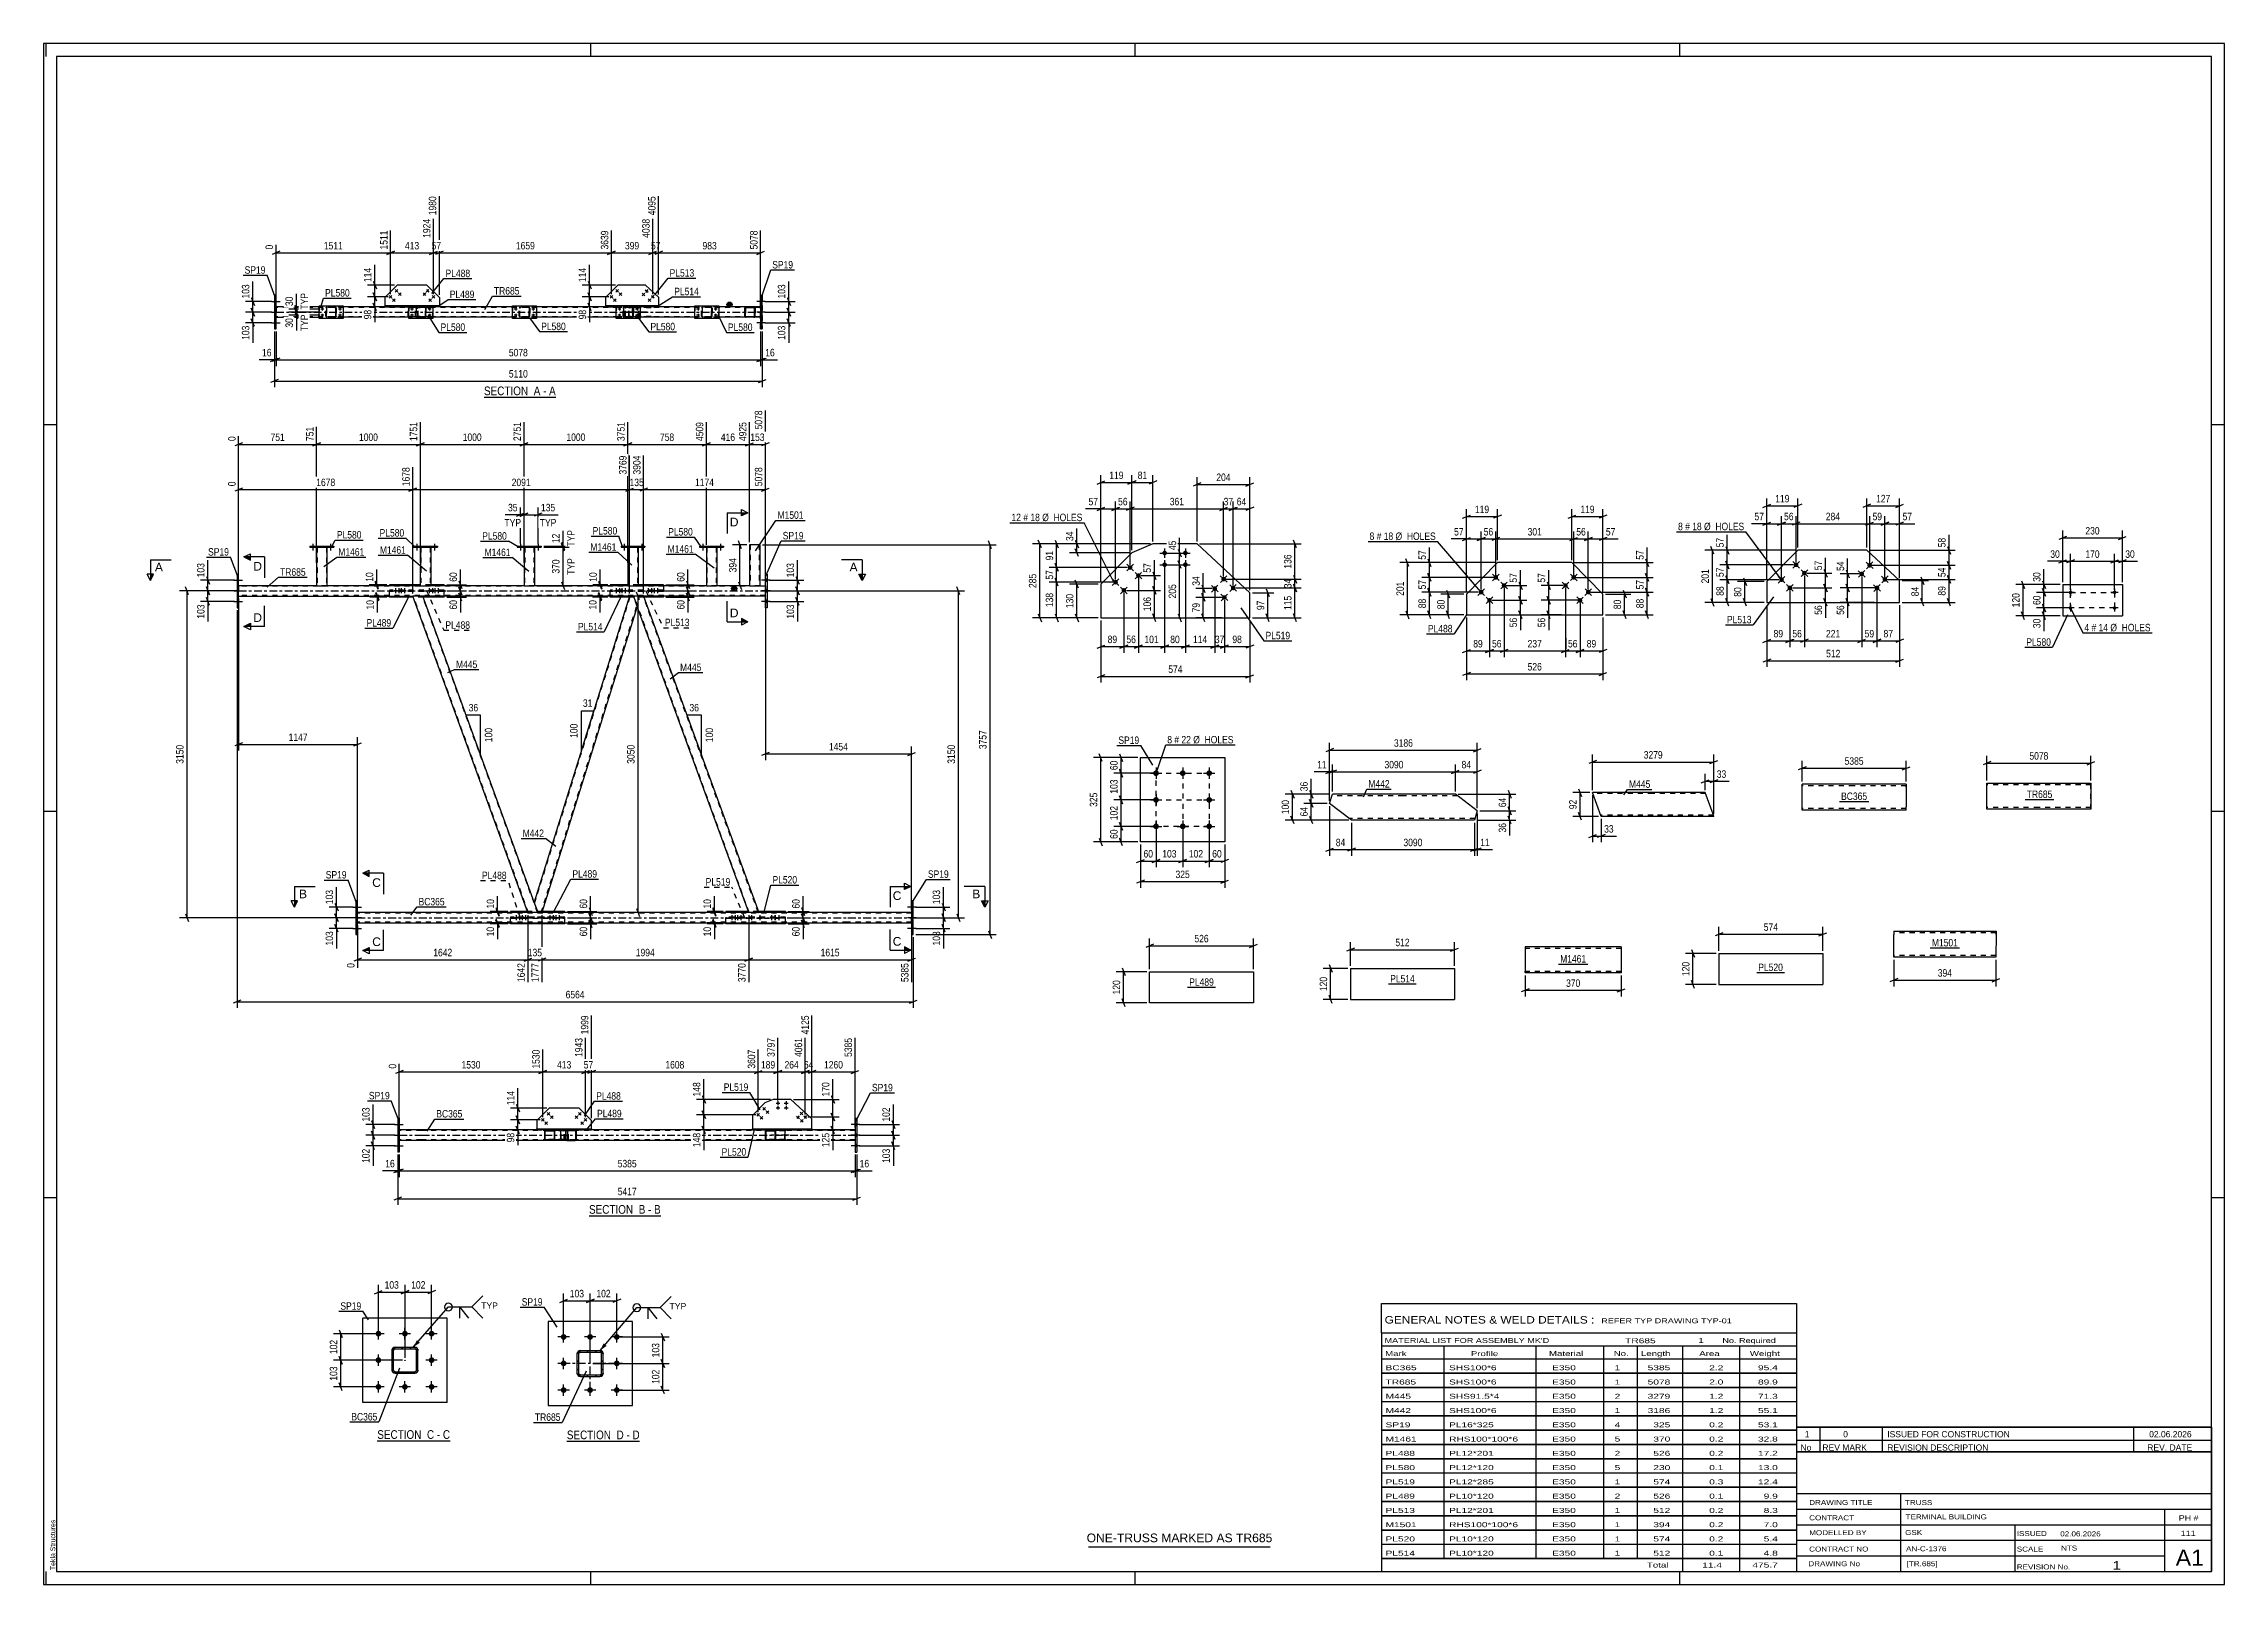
# Paper-space layout 'Layout1' of a CAD drawing. Header units: millimetres. Extents: x 0 to 841, y 0 to 594.
# The model-space entities are those that its viewports show. They can reach past a viewport. Long polylines and large blocks are cut down to what shows.
import ezdxf

# ---------------------------------------------------------------- set-up
doc = ezdxf.new("R2010")
doc.units = ezdxf.units.MM
doc.linetypes.add('DXK_LINE_DOT2', pattern=[3.9198, 1.9599, -1.9599])
doc.linetypes.add('DXK_LINE_DOT3', pattern=[5.9187, 2.979, -0.9799, 0.9799, -0.9799])
doc.layers.add('Viewport layer', color=7, linetype='Continuous', plot=False)
doc.styles.add('Arial', font='ARIAL.TTF', dxfattribs={"height": 0.2})
doc.styles.add('Arial Narrow', font='ARIALN.TTF', dxfattribs={"height": 0.2})

# ---------------------------------------------------------------- blocks, each defined once
blk = doc.blocks.new('Unknown-570385202-1113')
at = {"color": 5, "linetype": 'Continuous'}
for p, q in [((841, 594), (0, 594)), ((0, 594), (0, 0)), ((1, 589), (1, 594)), ((836, 589), (5, 589)), ((5, 589), (5, 5)), ((211, 589), (211, 594)), ((421, 589), (421, 594)), ((631, 589), (631, 594)), ((836, 5), (836, 589)), ((841, 0), (841, 594)), ((5, 447), (0, 447)), ((841, 447), (836, 447)), ((5, 298), (0, 298)), ((841, 298), (836, 298)), ((5, 149), (0, 149)), ((841, 149), (836, 149)), ((0, 0), (841, 0)), ((1, 0), (1, 5)), ((5, 5), (836, 5)), ((211, 0), (211, 5)), ((421, 0), (421, 5)), ((631, 0), (631, 5))]:
    blk.add_line(p, q, dxfattribs=at)
at = {"color": 174, "linetype": 'Continuous', "style": 'Arial'}
blk.add_text('Tekla Structures', height=1.9102, rotation=90, dxfattribs=at).set_placement((4.5, 5.5))
blk = doc.blocks.new('Unknown-570385202-11 - 2560')
at = {"color": 6, "linetype": 'Continuous'}
blk.add_line((169.84, 457.71), (197.49, 457.71), dxfattribs=at)
at = {"color": 0, "linetype": 'Continuous'}
blk.add_wipeout([(187.95, 458.46), (187.95, 461.96), (169.84, 461.96), (169.84, 458.46)], dxfattribs=at)
blk.add_wipeout([(191.56, 458.46), (191.56, 461.96), (189, 461.96), (189, 458.46)], dxfattribs=at)
at = {"color": 7, "linetype": 'Continuous', "style": 'Arial Narrow'}
blk.add_text('SECTION ', height=3.34, dxfattribs=at).set_placement((169.84, 458.46))
at = {"color": 0, "linetype": 'Continuous'}
blk.add_wipeout([(193.88, 458.46), (193.88, 461.96), (192.61, 461.96), (192.61, 458.46)], dxfattribs=at)
blk.add_wipeout([(197.49, 458.46), (197.49, 461.96), (194.93, 461.96), (194.93, 458.46)], dxfattribs=at)
at = {"color": 7, "linetype": 'Continuous', "style": 'Arial Narrow'}
for s, p in [('A', (189, 458.46)), ('-', (192.61, 458.46)), ('A', (194.93, 458.46))]:
    blk.add_text(s, height=3.34, dxfattribs=at).set_placement(p)
blk = doc.blocks.new('Unknown-570385202-13 - 3156')
at = {"color": 6, "linetype": 'Continuous'}
blk.add_line((210.33, 142.14), (237.98, 142.14), dxfattribs=at)
at = {"color": 0, "linetype": 'Continuous'}
blk.add_wipeout([(228.44, 142.89), (228.44, 146.39), (210.33, 146.39), (210.33, 142.89)], dxfattribs=at)
blk.add_wipeout([(232.04, 142.89), (232.04, 146.39), (229.49, 146.39), (229.49, 142.89)], dxfattribs=at)
at = {"color": 7, "linetype": 'Continuous', "style": 'Arial Narrow'}
blk.add_text('SECTION ', height=3.34, dxfattribs=at).set_placement((210.33, 142.89))
at = {"color": 0, "linetype": 'Continuous'}
blk.add_wipeout([(234.37, 142.89), (234.37, 146.39), (233.09, 146.39), (233.09, 142.89)], dxfattribs=at)
blk.add_wipeout([(237.98, 142.89), (237.98, 146.39), (235.42, 146.39), (235.42, 142.89)], dxfattribs=at)
at = {"color": 7, "linetype": 'Continuous', "style": 'Arial Narrow'}
for s, p in [('B', (229.49, 142.89)), ('-', (233.09, 142.89)), ('B', (235.42, 142.89))]:
    blk.add_text(s, height=3.34, dxfattribs=at).set_placement(p)
blk = doc.blocks.new('Unknown-570385202-14 - 1373')
at = {"color": 6, "linetype": 'Continuous'}
blk.add_line((201.78, 55.21), (229.85, 55.21), dxfattribs=at)
at = {"color": 0, "linetype": 'Continuous'}
blk.add_wipeout([(219.89, 55.96), (219.89, 59.46), (201.78, 59.46), (201.78, 55.96)], dxfattribs=at)
blk.add_wipeout([(223.71, 55.96), (223.71, 59.46), (220.94, 59.46), (220.94, 55.96)], dxfattribs=at)
at = {"color": 7, "linetype": 'Continuous', "style": 'Arial Narrow'}
blk.add_text('SECTION ', height=3.34, dxfattribs=at).set_placement((201.78, 55.96))
at = {"color": 0, "linetype": 'Continuous'}
blk.add_wipeout([(226.03, 55.96), (226.03, 59.46), (224.76, 59.46), (224.76, 55.96)], dxfattribs=at)
blk.add_wipeout([(229.85, 55.96), (229.85, 59.46), (227.08, 59.46), (227.08, 55.96)], dxfattribs=at)
at = {"color": 7, "linetype": 'Continuous', "style": 'Arial Narrow'}
for s, p in [('D', (220.94, 55.96)), ('D', (227.08, 55.96)), ('-', (224.76, 55.96))]:
    blk.add_text(s, height=3.34, dxfattribs=at).set_placement(p)
blk = doc.blocks.new('Unknown-570385202-15 - 1229')
at = {"color": 6, "linetype": 'Continuous'}
blk.add_line((128.68, 55.35), (156.75, 55.35), dxfattribs=at)
at = {"color": 0, "linetype": 'Continuous'}
blk.add_wipeout([(146.79, 56.1), (146.79, 59.6), (128.68, 59.6), (128.68, 56.1)], dxfattribs=at)
blk.add_wipeout([(150.61, 56.1), (150.61, 59.6), (147.84, 59.6), (147.84, 56.1)], dxfattribs=at)
at = {"color": 7, "linetype": 'Continuous', "style": 'Arial Narrow'}
blk.add_text('SECTION ', height=3.34, dxfattribs=at).set_placement((128.68, 56.1))
at = {"color": 0, "linetype": 'Continuous'}
blk.add_wipeout([(152.94, 56.1), (152.94, 59.6), (151.66, 59.6), (151.66, 56.1)], dxfattribs=at)
blk.add_wipeout([(156.75, 56.1), (156.75, 59.6), (153.99, 59.6), (153.99, 56.1)], dxfattribs=at)
at = {"color": 7, "linetype": 'Continuous', "style": 'Arial Narrow'}
for s, p in [('C', (147.84, 56.1)), ('C', (153.99, 56.1)), ('-', (151.66, 56.1))]:
    blk.add_text(s, height=3.34, dxfattribs=at).set_placement(p)
blk = doc.blocks.new('Part-570385202-2629 - 2560')
at = {"color": 2, "linetype": 'Continuous'}
for p, q in [((180.85, 488.09), (180.85, 492.89)), ((180.85, 492.89), (180.85, 492.89)), ((180.85, 492.89), (190.05, 492.89)), ((180.85, 488.09), (180.85, 488.09)), ((190.05, 488.09), (180.85, 488.09)), ((190.05, 492.89), (190.05, 488.09))]:
    blk.add_line(p, q, dxfattribs=at)
at = {"color": 7, "linetype": 'DXK_LINE_DOT2'}
for p, q in [((180.85, 492.89), (180.85, 488.09)), ((180.85, 492.89), (180.85, 492.89)), ((180.85, 488.09), (180.85, 488.09)), ((190.05, 488.09), (190.05, 492.89))]:
    blk.add_line(p, q, dxfattribs=at)
blk = doc.blocks.new('Part-570385202-2566 - 2560')
at = {"linetype": 'Continuous'}
blk.add_hatch(color=2, dxfattribs=at).paths.add_polyline_path([(264.52, 492.49), (263.72, 493.89), (265.32, 493.89)])
at = {"color": 2, "linetype": 'Continuous'}
for p, q in [((98.17, 492.49), (89.65, 492.49)), ((89.65, 488.49), (98.17, 488.49)), ((106.27, 492.49), (98.27, 492.49)), ((98.27, 488.49), (106.27, 488.49)), ((123.47, 492.49), (115.47, 492.49)), ((123.47, 488.49), (115.47, 488.49)), ((131.57, 492.49), (123.57, 492.49)), ((140.85, 488.49), (123.57, 488.49)), ((180.85, 488.49), (150.05, 488.49)), ((180.85, 492.49), (152.61, 492.49)), ((216.7, 492.49), (190.05, 492.49)), ((220.85, 488.49), (190.05, 488.49)), ((251.16, 488.49), (230.05, 488.49)), ((251.16, 492.49), (237.18, 492.49)), ((276.52, 492.49), (260.36, 492.49)), ((270.87, 488.49), (260.36, 488.49)), ((264.52, 492.49), (263.72, 493.89)), ((263.72, 493.89), (265.32, 493.89)), ((265.32, 493.89), (264.52, 492.49)), ((276.52, 488.49), (273.93, 488.49))]:
    blk.add_line(p, q, dxfattribs=at)
at = {"color": 7, "linetype": 'DXK_LINE_DOT2'}
for p, q in [((89.65, 492.49), (89.65, 488.49)), ((98.17, 492.25), (89.65, 492.25)), ((98.17, 488.73), (89.65, 488.73)), ((89.65, 488.53), (89.65, 488.49)), ((123.47, 492.25), (98.27, 492.25)), ((123.47, 488.73), (98.27, 488.73)), ((115.47, 492.49), (106.27, 492.49)), ((115.47, 488.49), (106.27, 488.49)), ((276.52, 492.25), (123.57, 492.25)), ((276.52, 488.73), (123.57, 488.73)), ((152.61, 492.49), (131.57, 492.49)), ((150.05, 488.49), (140.85, 488.49)), ((190.05, 492.49), (180.85, 492.49)), ((190.05, 488.49), (180.85, 488.49)), ((237.18, 492.49), (216.7, 492.49)), ((230.05, 488.49), (220.85, 488.49)), ((260.36, 492.49), (251.16, 492.49)), ((260.36, 488.49), (251.16, 488.49)), ((273.93, 488.49), (270.87, 488.49)), ((276.52, 488.49), (276.52, 492.49)), ((276.52, 492.49), (276.52, 492.49)), ((276.52, 492.49), (276.52, 488.49)), ((276.52, 492.49), (276.52, 492.49)), ((276.52, 492.25), (276.52, 492.25)), ((276.52, 488.73), (276.52, 488.73)), ((276.52, 488.49), (276.52, 488.49)), ((276.52, 488.49), (276.52, 488.49))]:
    blk.add_line(p, q, dxfattribs=at)
at = {"color": 7, "linetype": 'DXK_LINE_DOT3'}
for p, q in [((89.65, 490.49), (98.17, 490.49)), ((98.27, 490.49), (123.47, 490.49)), ((123.57, 490.49), (276.52, 490.49))]:
    blk.add_line(p, q, dxfattribs=at)
at = {"color": 2, "linetype": 'Continuous'}
blk.add_circle((264.52, 493.39), 1, dxfattribs=at)
blk = doc.blocks.new('Part-570385202-2580 - 2560')
at = {"color": 7, "linetype": 'DXK_LINE_DOT2'}
for p, q in [((108.86, 492.01), (108.9, 492.19)), ((108.86, 492.01), (108.87, 492.01)), ((108.86, 488.97), (108.86, 492.01)), ((108.87, 488.97), (108.86, 488.97)), ((108.9, 488.79), (108.86, 488.97)), ((108.9, 492.19), (108.87, 492.01)), ((108.87, 488.97), (108.87, 492.01)), ((108.87, 488.97), (108.9, 488.79)), ((109.12, 492.1), (109.1, 492.01)), ((109.11, 492.01), (109.1, 492.01)), ((109.1, 492.01), (109.1, 488.97)), ((109.1, 488.97), (109.11, 488.97)), ((109.1, 488.97), (109.12, 488.88)), ((109.11, 492.01), (109.12, 492.1)), ((109.11, 488.97), (109.11, 492.01)), ((109.12, 488.88), (109.11, 488.97)), ((109.12, 492.1), (109.18, 492.18)), ((109.17, 492.18), (109.12, 492.1)), ((109.18, 488.8), (109.12, 488.88)), ((109.12, 488.88), (109.17, 488.8)), ((109.16, 492.45), (109.34, 492.49)), ((109.35, 492.49), (109.16, 492.45)), ((109.16, 492.45), (109.16, 492.45)), ((109.16, 488.53), (109.16, 488.53)), ((109.34, 488.49), (109.16, 488.53)), ((109.16, 488.53), (109.35, 488.49)), ((109.25, 492.23), (109.17, 492.18)), ((109.17, 488.8), (109.25, 488.75)), ((109.18, 492.18), (109.25, 492.23)), ((109.25, 488.75), (109.18, 488.8)), ((109.25, 492.23), (109.35, 492.25)), ((109.34, 492.25), (109.25, 492.23)), ((109.35, 488.73), (109.25, 488.75)), ((109.25, 488.75), (109.34, 488.73)), ((112.39, 492.49), (109.34, 492.49)), ((112.39, 492.25), (109.34, 492.25)), ((112.39, 488.73), (109.34, 488.73)), ((112.39, 488.49), (109.34, 488.49)), ((112.38, 492.49), (112.56, 492.45)), ((112.47, 492.23), (112.38, 492.25)), ((112.38, 488.73), (112.47, 488.75)), ((112.56, 488.53), (112.38, 488.49)), ((112.57, 492.45), (112.39, 492.49)), ((112.39, 492.25), (112.48, 492.23)), ((112.48, 488.75), (112.39, 488.73)), ((112.39, 488.49), (112.57, 488.53)), ((112.47, 492.23), (112.48, 492.23)), ((112.55, 492.18), (112.47, 492.23)), ((112.47, 488.75), (112.55, 488.8)), ((112.47, 488.75), (112.48, 488.75)), ((112.48, 492.23), (112.56, 492.18)), ((112.56, 488.8), (112.48, 488.75)), ((112.6, 492.1), (112.55, 492.18)), ((112.55, 488.8), (112.6, 488.88)), ((112.56, 492.18), (112.61, 492.1)), ((112.61, 488.88), (112.56, 488.8)), ((112.62, 492.02), (112.6, 492.1)), ((112.6, 488.88), (112.62, 488.97)), ((112.61, 492.1), (112.63, 492.01)), ((112.63, 488.97), (112.61, 488.88)), ((112.62, 492.01), (112.62, 492.02)), ((112.63, 492.01), (112.62, 492.01)), ((112.62, 492.01), (112.62, 488.97)), ((112.62, 488.97), (112.63, 488.97)), ((112.63, 488.97), (112.63, 492.01)), ((112.82, 492.19), (112.86, 492.01)), ((112.86, 488.97), (112.82, 488.79)), ((112.87, 492.01), (112.83, 492.19)), ((112.83, 488.79), (112.87, 488.97)), ((112.87, 492.01), (112.86, 492.01)), ((112.86, 492.01), (112.86, 488.97)), ((112.86, 488.97), (112.87, 488.97)), ((112.87, 488.97), (112.87, 492.01))]:
    blk.add_line(p, q, dxfattribs=at)
at = {"color": 7, "linetype": 'DXK_LINE_DOT3'}
blk.add_line((110.87, 490.49), (110.85, 490.49), dxfattribs=at)
at = {"color": 7, "linetype": 'DXK_LINE_DOT2'}
for centre, start, end in [((109.34, 492.01), 112.5, 157.5), ((109.35, 492.01), 112.5, 157.5), ((109.34, 488.97), 202.5, 247.5), ((109.35, 488.97), 202.5, 247.5), ((112.38, 492.01), 22.5, 67.5), ((112.38, 488.97), 292.5, 337.5), ((112.39, 492.01), 22.5, 67.5), ((112.39, 488.97), 292.5, 337.5)]:
    blk.add_arc(centre, 0.48, start, end, dxfattribs=at)
blk = doc.blocks.new('Part-570385202-2636 - 2560')
at = {"color": 2, "linetype": 'Continuous'}
for p, q in [((152.61, 492.89), (131.57, 492.89)), ((131.57, 492.89), (131.57, 492.49)), ((131.57, 492.49), (140.85, 492.49)), ((152.61, 492.49), (150.05, 492.49)), ((152.61, 492.89), (152.61, 492.49))]:
    blk.add_line(p, q, dxfattribs=at)
at = {"color": 7, "linetype": 'DXK_LINE_DOT2'}
blk.add_line((150.05, 492.49), (140.85, 492.49), dxfattribs=at)
blk = doc.blocks.new('Part-570385202-2572 - 2560')
at = {"color": 2, "linetype": 'Continuous'}
for p, q in [((89.65, 496.99), (89.01, 496.99)), ((89.01, 496.99), (89.01, 483.99)), ((89.65, 483.99), (89.65, 496.99)), ((89.01, 483.99), (89.65, 483.99))]:
    blk.add_line(p, q, dxfattribs=at)
at = {"color": 7, "linetype": 'DXK_LINE_DOT2'}
for p, q in [((89.01, 496.99), (89.01, 483.99)), ((89.65, 483.99), (89.65, 496.99))]:
    blk.add_line(p, q, dxfattribs=at)
blk = doc.blocks.new('Bolt-570385202-2641 - 2560')
at = {"linetype": 'Continuous'}
for points in [[(231.6, 497.05, -1), (231.07, 497.54, -1)], [(232.82, 498.37, -1), (232.29, 498.86, -1)], [(235.17, 496.2, -1), (234.64, 496.69, -1)], [(233.95, 494.88, -1), (233.42, 495.37, -1)]]:
    blk.add_hatch(color=1, dxfattribs=at).paths.add_polyline_path(points)
at = {"color": 1, "linetype": 'Continuous'}
for p, q in [((230.81, 497.78), (231.86, 496.81)), ((231.82, 497.82), (230.85, 496.77)), ((232.03, 499.11), (233.09, 498.13)), ((233.05, 499.15), (232.07, 498.09)), ((234.38, 496.93), (235.44, 495.96)), ((235.4, 496.97), (234.42, 495.92)), ((233.16, 495.61), (234.21, 494.63)), ((234.17, 495.65), (233.2, 494.59))]:
    blk.add_line(p, q, dxfattribs=at)
blk = doc.blocks.new('Part-570385202-2577 - 2560')
at = {"color": 2, "linetype": 'Continuous'}
for p, q in [((276.52, 496.99), (276.52, 496.99)), ((276.52, 496.99), (277.16, 496.99)), ((276.52, 496.99), (276.52, 483.99)), ((277.16, 483.99), (277.16, 496.99)), ((276.52, 483.99), (276.52, 483.99)), ((276.52, 483.99), (277.16, 483.99))]:
    blk.add_line(p, q, dxfattribs=at)
at = {"color": 7, "linetype": 'DXK_LINE_DOT2'}
for p, q in [((276.52, 483.99), (276.52, 496.99)), ((277.16, 496.99), (277.16, 496.99)), ((277.16, 496.99), (277.16, 483.99)), ((277.16, 483.99), (277.16, 483.99))]:
    blk.add_line(p, q, dxfattribs=at)
blk = doc.blocks.new('Part-570385202-2585 - 2560')
at = {"color": 2, "linetype": 'Continuous'}
for p, q in [((106.27, 488.09), (106.27, 492.89)), ((106.27, 492.89), (106.27, 492.89)), ((106.27, 492.89), (115.47, 492.89)), ((106.27, 488.09), (106.27, 488.09)), ((115.47, 488.09), (106.27, 488.09)), ((115.47, 492.89), (115.47, 488.09))]:
    blk.add_line(p, q, dxfattribs=at)
at = {"color": 7, "linetype": 'DXK_LINE_DOT2'}
for p, q in [((106.27, 492.89), (106.27, 488.09)), ((106.27, 492.89), (106.27, 492.89)), ((106.27, 488.09), (106.27, 488.09)), ((115.47, 488.09), (115.47, 492.89))]:
    blk.add_line(p, q, dxfattribs=at)
blk = doc.blocks.new('Part-570385202-2587 - 2560')
at = {"color": 7, "linetype": 'DXK_LINE_DOT2'}
for p, q in [((253.76, 492.01), (253.79, 492.19)), ((253.8, 492.19), (253.76, 492.01)), ((253.76, 488.97), (253.76, 492.01)), ((253.76, 492.01), (253.76, 492.01)), ((253.76, 488.97), (253.76, 492.01)), ((253.76, 488.97), (253.76, 488.97)), ((253.79, 488.79), (253.76, 488.97)), ((253.76, 488.97), (253.8, 488.79)), ((254, 492.01), (254.02, 492.1)), ((254.02, 492.1), (254, 492.01)), ((254, 488.97), (254, 492.01)), ((254, 492.01), (254, 492.01)), ((254, 492.01), (254, 488.97)), ((254, 488.97), (254, 488.97)), ((254.02, 488.88), (254, 488.97)), ((254, 488.97), (254.02, 488.88)), ((254.02, 492.1), (254.07, 492.18)), ((254.07, 492.18), (254.02, 492.1)), ((254.07, 488.8), (254.02, 488.88)), ((254.02, 488.88), (254.07, 488.8)), ((254.05, 492.45), (254.24, 492.49)), ((254.05, 492.45), (254.06, 492.45)), ((254.05, 488.53), (254.06, 488.53)), ((254.24, 488.49), (254.05, 488.53)), ((254.24, 492.49), (254.06, 492.45)), ((254.06, 488.53), (254.24, 488.49)), ((254.07, 492.18), (254.15, 492.23)), ((254.15, 492.23), (254.07, 492.18)), ((254.15, 488.75), (254.07, 488.8)), ((254.07, 488.8), (254.15, 488.75)), ((254.15, 492.23), (254.24, 492.25)), ((254.24, 492.25), (254.15, 492.23)), ((254.24, 488.73), (254.15, 488.75)), ((254.15, 488.75), (254.24, 488.73)), ((257.28, 492.49), (254.24, 492.49)), ((257.28, 492.25), (254.24, 492.25)), ((257.28, 488.73), (254.24, 488.73)), ((257.28, 488.49), (254.24, 488.49)), ((257.28, 492.49), (257.46, 492.45)), ((257.47, 492.45), (257.28, 492.49)), ((257.28, 492.25), (257.38, 492.23)), ((257.37, 492.23), (257.28, 492.25)), ((257.38, 488.75), (257.28, 488.73)), ((257.28, 488.73), (257.37, 488.75)), ((257.46, 488.53), (257.28, 488.49)), ((257.28, 488.49), (257.47, 488.53)), ((257.37, 492.23), (257.38, 492.23)), ((257.45, 492.18), (257.37, 492.23)), ((257.37, 488.75), (257.45, 488.8)), ((257.37, 488.75), (257.38, 488.75)), ((257.38, 492.23), (257.45, 492.18)), ((257.45, 488.8), (257.38, 488.75)), ((257.45, 492.18), (257.51, 492.1)), ((257.5, 492.1), (257.45, 492.18)), ((257.51, 488.88), (257.45, 488.8)), ((257.45, 488.8), (257.5, 488.88)), ((257.52, 492.01), (257.5, 492.1)), ((257.5, 488.88), (257.52, 488.97)), ((257.51, 492.1), (257.52, 492.01)), ((257.52, 488.97), (257.51, 488.88)), ((257.52, 488.97), (257.52, 492.01)), ((257.52, 492.01), (257.52, 492.01)), ((257.52, 492.01), (257.52, 488.97)), ((257.52, 488.97), (257.52, 488.97)), ((257.72, 492.19), (257.76, 492.01)), ((257.76, 488.97), (257.72, 488.79)), ((257.76, 492.01), (257.73, 492.19)), ((257.73, 488.79), (257.76, 488.97)), ((257.76, 488.97), (257.76, 492.01)), ((257.76, 492.01), (257.76, 492.01)), ((257.76, 492.01), (257.76, 488.97)), ((257.76, 488.97), (257.76, 488.97))]:
    blk.add_line(p, q, dxfattribs=at)
at = {"color": 7, "linetype": 'DXK_LINE_DOT3'}
blk.add_line((255.77, 490.49), (255.75, 490.49), dxfattribs=at)
at = {"color": 7, "linetype": 'DXK_LINE_DOT2'}
for centre, start, end in [((254.24, 492.01), 112.5, 157.5), ((254.24, 488.97), 202.5, 247.5), ((254.24, 492.01), 112.5, 157.5), ((254.24, 488.97), 202.5, 247.5), ((257.28, 492.01), 22.5, 67.5), ((257.28, 488.97), 292.5, 337.5), ((257.28, 492.01), 22.5, 67.5), ((257.28, 488.97), 292.5, 337.5)]:
    blk.add_arc(centre, 0.48, start, end, dxfattribs=at)
blk = doc.blocks.new('Bolt-570385202-2652 - 2560')
at = {"linetype": 'Continuous'}
for points in [[(219.21, 496.65, -1), (218.71, 496.14, -1)], [(221.46, 498.93, -1), (220.96, 498.42, -1)], [(222.74, 497.67, -1), (222.24, 497.15, -1)], [(220.49, 495.39, -1), (219.99, 494.88, -1)]]:
    blk.add_hatch(color=1, dxfattribs=at).paths.add_polyline_path(points)
at = {"color": 1, "linetype": 'Continuous'}
for p, q in [((218.45, 496.9), (219.47, 495.89)), ((218.46, 495.88), (219.47, 496.91)), ((220.7, 498.16), (221.71, 499.19)), ((220.7, 499.18), (221.72, 498.17)), ((221.98, 497.92), (223, 496.9)), ((221.98, 496.9), (223, 497.92)), ((219.73, 495.64), (220.75, 494.63)), ((219.74, 494.62), (220.75, 495.64))]:
    blk.add_line(p, q, dxfattribs=at)
blk = doc.blocks.new('Part-570385202-2588 - 2560')
at = {"color": 7, "linetype": 'DXK_LINE_DOT2'}
for p, q in [((223.45, 492.01), (223.48, 492.19)), ((223.49, 492.19), (223.45, 492.01)), ((223.45, 488.97), (223.45, 492.01)), ((223.45, 492.01), (223.45, 492.01)), ((223.45, 488.97), (223.45, 492.01)), ((223.45, 488.97), (223.45, 488.97)), ((223.48, 488.79), (223.45, 488.97)), ((223.45, 488.97), (223.49, 488.79)), ((223.69, 492.01), (223.71, 492.1)), ((223.71, 492.1), (223.69, 492.01)), ((223.69, 488.97), (223.69, 492.01)), ((223.69, 492.01), (223.69, 492.01)), ((223.69, 492.01), (223.69, 488.97)), ((223.69, 488.97), (223.69, 488.97)), ((223.71, 488.88), (223.69, 488.97)), ((223.69, 488.97), (223.71, 488.88)), ((223.71, 492.1), (223.76, 492.18)), ((223.76, 492.18), (223.71, 492.1)), ((223.76, 488.8), (223.71, 488.88)), ((223.71, 488.88), (223.76, 488.8)), ((223.74, 492.45), (223.93, 492.49)), ((223.74, 492.45), (223.75, 492.45)), ((223.74, 488.53), (223.75, 488.53)), ((223.93, 488.49), (223.74, 488.53)), ((223.93, 492.49), (223.75, 492.45)), ((223.75, 488.53), (223.93, 488.49)), ((223.76, 492.18), (223.84, 492.23)), ((223.84, 492.23), (223.76, 492.18)), ((223.84, 488.75), (223.76, 488.8)), ((223.76, 488.8), (223.84, 488.75)), ((223.84, 492.23), (223.93, 492.25)), ((223.93, 492.25), (223.84, 492.23)), ((223.93, 488.73), (223.84, 488.75)), ((223.84, 488.75), (223.93, 488.73)), ((226.97, 492.49), (223.93, 492.49)), ((226.97, 492.25), (223.93, 492.25)), ((226.97, 488.73), (223.93, 488.73)), ((226.97, 488.49), (223.93, 488.49)), ((226.97, 492.49), (227.15, 492.45)), ((227.16, 492.45), (226.97, 492.49)), ((226.97, 492.25), (227.07, 492.23)), ((227.06, 492.23), (226.97, 492.25)), ((227.07, 488.75), (226.97, 488.73)), ((226.97, 488.73), (227.06, 488.75)), ((227.15, 488.53), (226.97, 488.49)), ((226.97, 488.49), (227.16, 488.53)), ((227.06, 492.23), (227.07, 492.23)), ((227.14, 492.18), (227.06, 492.23)), ((227.06, 488.75), (227.14, 488.8)), ((227.06, 488.75), (227.07, 488.75)), ((227.07, 492.23), (227.14, 492.18)), ((227.14, 488.8), (227.07, 488.75)), ((227.14, 492.18), (227.2, 492.1)), ((227.19, 492.1), (227.14, 492.18)), ((227.2, 488.88), (227.14, 488.8)), ((227.14, 488.8), (227.19, 488.88)), ((227.21, 492.01), (227.19, 492.1)), ((227.19, 488.88), (227.21, 488.97)), ((227.2, 492.1), (227.21, 492.01)), ((227.21, 488.97), (227.2, 488.88)), ((227.21, 488.97), (227.21, 492.01)), ((227.21, 492.01), (227.21, 492.01)), ((227.21, 492.01), (227.21, 488.97)), ((227.21, 488.97), (227.21, 488.97)), ((227.41, 492.19), (227.45, 492.01)), ((227.45, 488.97), (227.41, 488.79)), ((227.45, 492.01), (227.42, 492.19)), ((227.42, 488.79), (227.45, 488.97)), ((227.45, 488.97), (227.45, 492.01)), ((227.45, 492.01), (227.45, 492.01)), ((227.45, 492.01), (227.45, 488.97)), ((227.45, 488.97), (227.45, 488.97))]:
    blk.add_line(p, q, dxfattribs=at)
at = {"color": 7, "linetype": 'DXK_LINE_DOT3'}
blk.add_line((225.46, 490.49), (225.44, 490.49), dxfattribs=at)
at = {"color": 7, "linetype": 'DXK_LINE_DOT2'}
for centre, start, end in [((223.93, 492.01), 112.5, 157.5), ((223.93, 488.97), 202.5, 247.5), ((223.93, 492.01), 112.5, 157.5), ((223.93, 488.97), 202.5, 247.5), ((226.97, 492.01), 22.5, 67.5), ((226.97, 488.97), 292.5, 337.5), ((226.97, 492.01), 22.5, 67.5), ((226.97, 488.97), 292.5, 337.5)]:
    blk.add_arc(centre, 0.48, start, end, dxfattribs=at)
blk = doc.blocks.new('Part-570385202-2593 - 2560')
at = {"color": 2, "linetype": 'Continuous'}
for p, q in [((220.85, 488.09), (220.85, 492.89)), ((220.85, 492.89), (220.85, 492.89)), ((220.85, 492.89), (230.05, 492.89)), ((220.85, 488.09), (220.85, 488.09)), ((230.05, 488.09), (220.85, 488.09)), ((230.05, 492.89), (230.05, 488.09))]:
    blk.add_line(p, q, dxfattribs=at)
at = {"color": 7, "linetype": 'DXK_LINE_DOT2'}
for p, q in [((220.85, 492.89), (220.85, 488.09)), ((220.85, 492.89), (220.85, 492.89)), ((220.85, 488.09), (220.85, 488.09)), ((230.05, 488.09), (230.05, 492.89))]:
    blk.add_line(p, q, dxfattribs=at)
blk = doc.blocks.new('Part-570385202-2598 - 2560')
at = {"color": 2, "linetype": 'Continuous'}
for p, q in [((136.34, 500.94), (131.57, 496.1)), ((147.84, 500.94), (136.34, 500.94)), ((152.61, 496.1), (147.84, 500.94)), ((131.57, 496.1), (131.57, 492.89)), ((152.61, 496.1), (152.61, 492.89))]:
    blk.add_line(p, q, dxfattribs=at)
at = {"color": 7, "linetype": 'DXK_LINE_DOT2'}
blk.add_line((152.61, 492.89), (131.57, 492.89), dxfattribs=at)
blk = doc.blocks.new('Part-570385202-2667 - 2560')
at = {"color": 7, "linetype": 'DXK_LINE_DOT2'}
for p, q in [((140.56, 492.1), (140.54, 492)), ((140.54, 488.98), (140.54, 492)), ((140.54, 488.98), (140.56, 488.86)), ((140.56, 492.12), (140.56, 492.1)), ((140.71, 492), (140.72, 492.06)), ((140.71, 488.98), (140.71, 492)), ((140.72, 488.92), (140.71, 488.98)), ((140.72, 492.06), (140.76, 492.12)), ((140.76, 488.87), (140.72, 488.92)), ((140.88, 492.32), (140.75, 492.3)), ((140.75, 488.69), (140.88, 488.66)), ((140.76, 492.12), (140.81, 492.15)), ((140.81, 488.83), (140.76, 488.87)), ((140.81, 492.15), (140.88, 492.16)), ((140.88, 488.82), (140.81, 488.83)), ((149.19, 492.32), (140.88, 492.32)), ((149.19, 492.16), (140.88, 492.16)), ((149.19, 488.82), (140.88, 488.82)), ((149.19, 488.66), (140.88, 488.66)), ((144.22, 492.3), (144.09, 492.32)), ((144.09, 492.16), (144.15, 492.15)), ((144.15, 488.83), (144.09, 488.82)), ((144.09, 488.66), (144.22, 488.69)), ((144.15, 492.15), (144.21, 492.12)), ((144.21, 488.87), (144.15, 488.83)), ((144.21, 492.12), (144.25, 492.06)), ((144.25, 488.92), (144.21, 488.87)), ((144.25, 492.06), (144.26, 492)), ((144.26, 488.98), (144.25, 488.92)), ((144.26, 488.98), (144.26, 492)), ((144.43, 492), (144.4, 492.12)), ((144.4, 488.86), (144.43, 488.98)), ((144.43, 488.98), (144.43, 492))]:
    blk.add_line(p, q, dxfattribs=at)
for centre, start, end in [((140.86, 489), 204.31996, 249.24168), ((144.1, 491.99), 24.31996, 69.24168), ((144.1, 489), 290.75832, 335.68004)]:
    blk.add_arc(centre, 0.331, start, end, dxfattribs=at)
blk = doc.blocks.new('Part-570385202-2603 - 2560')
at = {"color": 2, "linetype": 'Continuous'}
for p, q in [((221.48, 500.94), (216.7, 496.1)), ((232.11, 500.94), (221.48, 500.94)), ((237.18, 496.25), (232.11, 500.94)), ((237.18, 496.25), (237.18, 492.89)), ((216.7, 496.1), (216.7, 492.89))]:
    blk.add_line(p, q, dxfattribs=at)
at = {"color": 7, "linetype": 'DXK_LINE_DOT2'}
blk.add_line((237.18, 492.89), (216.7, 492.89), dxfattribs=at)
blk = doc.blocks.new('Part-570385202-2668 - 2560')
at = {"color": 7, "linetype": 'DXK_LINE_DOT3'}
blk.add_line((232.72, 490.49), (224.2, 490.49), dxfattribs=at)
at = {"color": 7, "linetype": 'DXK_LINE_DOT2'}
for p, q in [((225.69, 492.1), (225.67, 492)), ((225.67, 488.98), (225.67, 492)), ((225.67, 488.98), (225.7, 488.86)), ((225.7, 492.12), (225.69, 492.1)), ((225.84, 492), (225.85, 492.06)), ((225.84, 488.98), (225.84, 492)), ((225.85, 488.92), (225.84, 488.98)), ((225.85, 492.06), (225.89, 492.12)), ((225.89, 488.87), (225.85, 488.92)), ((226.01, 492.32), (225.88, 492.3)), ((225.88, 488.69), (226.01, 488.66)), ((225.89, 492.12), (225.94, 492.15)), ((225.94, 488.83), (225.89, 488.87)), ((225.94, 492.15), (226.01, 492.16)), ((226.01, 488.82), (225.94, 488.83)), ((234.32, 492.32), (226.01, 492.32)), ((234.32, 492.16), (226.01, 492.16)), ((234.32, 488.82), (226.01, 488.82)), ((234.32, 488.66), (226.01, 488.66)), ((229.35, 492.3), (229.22, 492.32)), ((229.22, 492.16), (229.29, 492.15)), ((229.29, 488.83), (229.22, 488.82)), ((229.22, 488.66), (229.35, 488.69)), ((229.29, 492.15), (229.34, 492.12)), ((229.34, 488.87), (229.29, 488.83)), ((229.34, 492.12), (229.38, 492.06)), ((229.38, 488.92), (229.34, 488.87)), ((229.38, 492.06), (229.39, 492)), ((229.39, 488.98), (229.38, 488.92)), ((229.39, 488.98), (229.39, 492)), ((229.54, 492.1), (229.54, 492.12)), ((229.56, 492), (229.54, 492.1)), ((229.54, 488.86), (229.56, 488.98)), ((229.56, 488.98), (229.56, 492))]:
    blk.add_line(p, q, dxfattribs=at)
for centre, start, end in [((226, 491.99), 110.75832, 155.68004), ((226, 489), 204.31996, 249.24168), ((229.24, 491.99), 24.31996, 69.24168), ((229.24, 489), 290.75832, 335.68004)]:
    blk.add_arc(centre, 0.331, start, end, dxfattribs=at)
blk = doc.blocks.new('Bolt-570385202-2604 - 2560')
at = {"linetype": 'Continuous'}
for points in [[(277.16, 494.15), (277.16, 495.03), (276.52, 495.03), (276.52, 494.15)], [(277.16, 494.15), (277.16, 495.03), (276.52, 495.03), (276.52, 494.15)], [(277.16, 494.15), (277.16, 495.03), (276.52, 495.03), (276.52, 494.15)], [(277.16, 490.03), (277.16, 490.91), (276.52, 490.91), (276.52, 490.03)], [(277.16, 490.03), (277.16, 490.91), (276.52, 490.91), (276.52, 490.03)], [(277.16, 485.95), (277.16, 486.83), (276.52, 486.83), (276.52, 485.95)], [(277.16, 485.95), (277.16, 486.83), (276.52, 486.83), (276.52, 485.95)], [(277.16, 485.95), (277.16, 486.83), (276.52, 486.83), (276.52, 485.95)]]:
    blk.add_hatch(color=1, dxfattribs=at).paths.add_polyline_path(points)
at = {"color": 1, "linetype": 'Continuous'}
for p, q in [((278.32, 494.59), (275, 494.59)), ((278.32, 494.59), (275, 494.59)), ((278.32, 494.59), (275, 494.59)), ((278.32, 490.47), (275, 490.47)), ((278.32, 490.47), (275, 490.47)), ((277.16, 495.03), (276.52, 495.03)), ((277.16, 495.03), (276.52, 495.03)), ((277.16, 495.03), (276.52, 495.03)), ((277.16, 494.15), (276.52, 494.15)), ((277.16, 494.15), (276.52, 494.15)), ((277.16, 494.15), (276.52, 494.15)), ((277.16, 490.91), (276.52, 490.91)), ((277.16, 490.91), (276.52, 490.91)), ((277.16, 490.03), (276.52, 490.03)), ((277.16, 490.03), (276.52, 490.03)), ((278.32, 486.39), (275, 486.39)), ((278.32, 486.39), (275, 486.39)), ((278.32, 486.39), (275, 486.39)), ((277.16, 486.83), (276.52, 486.83)), ((277.16, 486.83), (276.52, 486.83)), ((277.16, 486.83), (276.52, 486.83)), ((277.16, 485.95), (276.52, 485.95)), ((277.16, 485.95), (276.52, 485.95)), ((277.16, 485.95), (276.52, 485.95))]:
    blk.add_line(p, q, dxfattribs=at)
blk = doc.blocks.new('Part-570385202-2611 - 2560')
at = {"color": 2, "linetype": 'Continuous'}
for p, q in [((251.16, 488.09), (251.16, 492.89)), ((251.16, 492.89), (251.16, 492.89)), ((251.16, 492.89), (260.36, 492.89)), ((251.16, 488.09), (251.16, 488.09)), ((260.36, 488.09), (251.16, 488.09)), ((260.36, 492.89), (260.36, 488.09))]:
    blk.add_line(p, q, dxfattribs=at)
at = {"color": 7, "linetype": 'DXK_LINE_DOT2'}
for p, q in [((251.16, 492.89), (251.16, 488.09)), ((251.16, 492.89), (251.16, 492.89)), ((251.16, 488.09), (251.16, 488.09)), ((260.36, 488.09), (260.36, 492.89))]:
    blk.add_line(p, q, dxfattribs=at)
blk = doc.blocks.new('Part-570385202-2612 - 2560')
at = {"color": 2, "linetype": 'Continuous'}
for p, q in [((270.39, 492.01), (270.43, 492.19)), ((270.39, 492.01), (270.4, 492.01)), ((270.39, 488.97), (270.39, 492.01)), ((270.4, 488.97), (270.39, 488.97)), ((270.43, 488.79), (270.39, 488.97)), ((270.44, 492.19), (270.4, 492.01)), ((270.4, 488.97), (270.4, 492.01)), ((270.4, 488.97), (270.44, 488.79)), ((270.64, 492.01), (270.66, 492.1)), ((270.64, 488.97), (270.64, 492.01)), ((270.66, 488.88), (270.64, 488.97)), ((270.66, 492.1), (270.71, 492.18)), ((270.71, 488.8), (270.66, 488.88)), ((270.69, 492.45), (270.87, 492.49)), ((270.69, 492.45), (270.7, 492.45)), ((270.69, 488.53), (270.7, 488.53)), ((270.87, 488.49), (270.69, 488.53)), ((270.88, 492.49), (270.7, 492.45)), ((270.7, 488.53), (270.88, 488.49)), ((270.71, 492.18), (270.79, 492.23)), ((270.79, 488.75), (270.71, 488.8)), ((270.79, 492.23), (270.88, 492.25)), ((270.88, 488.73), (270.79, 488.75)), ((273.92, 492.49), (270.87, 492.49)), ((273.92, 488.49), (270.87, 488.49)), ((270.88, 492.25), (273.92, 492.25)), ((273.92, 488.73), (270.88, 488.73)), ((274, 492.23), (273.91, 492.25)), ((273.91, 488.73), (274, 488.75)), ((274.1, 492.45), (273.92, 492.49)), ((273.92, 492.25), (274.01, 492.23)), ((274.01, 488.75), (273.92, 488.73)), ((273.92, 488.49), (274.1, 488.53)), ((274, 492.23), (274.01, 492.23)), ((274.08, 492.18), (274, 492.23)), ((274, 488.75), (274.08, 488.8)), ((274, 488.75), (274.01, 488.75)), ((274.01, 492.23), (274.09, 492.18)), ((274.09, 488.8), (274.01, 488.75)), ((274.13, 492.1), (274.08, 492.18)), ((274.08, 488.8), (274.13, 488.88)), ((274.09, 492.18), (274.14, 492.1)), ((274.14, 488.88), (274.09, 488.8)), ((274.15, 492.01), (274.13, 492.1)), ((274.13, 488.88), (274.15, 488.97)), ((274.14, 492.1), (274.16, 492.01)), ((274.16, 488.97), (274.14, 488.88)), ((274.16, 492.01), (274.15, 492.01)), ((274.15, 492.01), (274.15, 488.97)), ((274.15, 488.97), (274.16, 488.97)), ((274.16, 488.97), (274.16, 492.01)), ((274.4, 492.01), (274.36, 492.19)), ((274.36, 488.79), (274.4, 488.97)), ((274.4, 488.97), (274.4, 492.01))]:
    blk.add_line(p, q, dxfattribs=at)
at = {"color": 7, "linetype": 'DXK_LINE_DOT2'}
for p, q in [((270.65, 492.1), (270.63, 492.01)), ((270.64, 492.01), (270.63, 492.01)), ((270.63, 492.01), (270.63, 488.97)), ((270.63, 488.97), (270.64, 488.97)), ((270.63, 488.97), (270.65, 488.88)), ((270.7, 492.18), (270.65, 492.1)), ((270.65, 488.88), (270.7, 488.8)), ((270.78, 492.23), (270.7, 492.18)), ((270.7, 488.8), (270.78, 488.75)), ((270.87, 492.25), (270.78, 492.23)), ((270.78, 488.75), (270.87, 488.73)), ((270.87, 492.25), (270.88, 492.25)), ((270.88, 492.25), (270.87, 492.25)), ((270.87, 488.73), (270.88, 488.73)), ((270.88, 488.73), (270.87, 488.73)), ((273.91, 492.49), (274.1, 492.45)), ((274.1, 488.53), (273.91, 488.49)), ((274.36, 492.19), (274.39, 492.01)), ((274.39, 488.97), (274.36, 488.79)), ((274.4, 492.01), (274.39, 492.01)), ((274.39, 492.01), (274.39, 488.97)), ((274.39, 488.97), (274.4, 488.97))]:
    blk.add_line(p, q, dxfattribs=at)
at = {"color": 2, "linetype": 'Continuous'}
for centre, start, end in [((270.87, 492.01), 112.5, 157.5), ((270.87, 488.97), 202.5, 247.5), ((270.88, 492.01), 112.5, 157.5), ((270.88, 488.97), 202.5, 247.5), ((273.92, 492.01), 22.5, 67.5), ((273.92, 488.97), 292.5, 337.5)]:
    blk.add_arc(centre, 0.48, start, end, dxfattribs=at)
at = {"color": 7, "linetype": 'DXK_LINE_DOT2'}
for centre, start, end in [((273.91, 492.01), 22.5, 67.5), ((273.91, 488.97), 292.5, 337.5)]:
    blk.add_arc(centre, 0.48, start, end, dxfattribs=at)
blk = doc.blocks.new('Part-570385202-2613 - 2560')
at = {"color": 7, "linetype": 'DXK_LINE_DOT2'}
for p, q in [((143.45, 492.01), (143.48, 492.19)), ((143.49, 492.19), (143.45, 492.01)), ((143.45, 488.97), (143.45, 492.01)), ((143.45, 492.01), (143.45, 492.01)), ((143.45, 488.97), (143.45, 492.01)), ((143.45, 488.97), (143.45, 488.97)), ((143.48, 488.79), (143.45, 488.97)), ((143.45, 488.97), (143.49, 488.79)), ((143.69, 492.01), (143.71, 492.1)), ((143.71, 492.1), (143.69, 492.01)), ((143.69, 488.97), (143.69, 492.01)), ((143.69, 492.01), (143.69, 492.01)), ((143.69, 492.01), (143.69, 488.97)), ((143.69, 488.97), (143.69, 488.97)), ((143.71, 488.88), (143.69, 488.97)), ((143.69, 488.97), (143.71, 488.88)), ((143.71, 492.1), (143.76, 492.18)), ((143.76, 492.18), (143.71, 492.1)), ((143.76, 488.8), (143.71, 488.88)), ((143.71, 488.88), (143.76, 488.8)), ((143.74, 492.45), (143.93, 492.49)), ((143.74, 492.45), (143.75, 492.45)), ((143.74, 488.53), (143.75, 488.53)), ((143.93, 488.49), (143.74, 488.53)), ((143.93, 492.49), (143.75, 492.45)), ((143.75, 488.53), (143.93, 488.49)), ((143.76, 492.18), (143.84, 492.23)), ((143.84, 492.23), (143.76, 492.18)), ((143.84, 488.75), (143.76, 488.8)), ((143.76, 488.8), (143.84, 488.75)), ((143.84, 492.23), (143.93, 492.25)), ((143.93, 492.25), (143.84, 492.23)), ((143.93, 488.73), (143.84, 488.75)), ((143.84, 488.75), (143.93, 488.73)), ((146.97, 492.49), (143.93, 492.49)), ((146.97, 492.25), (143.93, 492.25)), ((146.97, 488.73), (143.93, 488.73)), ((146.97, 488.49), (143.93, 488.49)), ((146.97, 492.49), (147.15, 492.45)), ((147.16, 492.45), (146.97, 492.49)), ((146.97, 492.25), (147.07, 492.23)), ((147.06, 492.23), (146.97, 492.25)), ((147.07, 488.75), (146.97, 488.73)), ((146.97, 488.73), (147.06, 488.75)), ((147.15, 488.53), (146.97, 488.49)), ((146.97, 488.49), (147.16, 488.53)), ((147.06, 492.23), (147.07, 492.23)), ((147.14, 492.18), (147.06, 492.23)), ((147.06, 488.75), (147.14, 488.8)), ((147.06, 488.75), (147.07, 488.75)), ((147.07, 492.23), (147.14, 492.18)), ((147.14, 488.8), (147.07, 488.75)), ((147.14, 492.18), (147.2, 492.1)), ((147.19, 492.1), (147.14, 492.18)), ((147.2, 488.88), (147.14, 488.8)), ((147.14, 488.8), (147.19, 488.88)), ((147.21, 492.02), (147.19, 492.1)), ((147.19, 488.88), (147.21, 488.97)), ((147.2, 492.1), (147.21, 492.01)), ((147.21, 488.97), (147.2, 488.88)), ((147.21, 492.01), (147.21, 492.02)), ((147.21, 488.97), (147.21, 492.01)), ((147.21, 492.01), (147.21, 492.01)), ((147.21, 492.01), (147.21, 488.97)), ((147.21, 488.97), (147.21, 488.97)), ((147.41, 492.19), (147.45, 492.01)), ((147.45, 488.97), (147.41, 488.79)), ((147.45, 492.01), (147.42, 492.19)), ((147.42, 488.79), (147.45, 488.97)), ((147.45, 488.97), (147.45, 492.01)), ((147.45, 492.01), (147.45, 492.01)), ((147.45, 492.01), (147.45, 488.97)), ((147.45, 488.97), (147.45, 488.97))]:
    blk.add_line(p, q, dxfattribs=at)
at = {"color": 7, "linetype": 'DXK_LINE_DOT3'}
blk.add_line((145.46, 490.49), (145.44, 490.49), dxfattribs=at)
at = {"color": 7, "linetype": 'DXK_LINE_DOT2'}
for centre, start, end in [((143.93, 492.01), 112.5, 157.5), ((143.93, 488.97), 202.5, 247.5), ((143.93, 492.01), 112.5, 157.5), ((143.93, 488.97), 202.5, 247.5), ((146.97, 492.01), 22.5, 67.5), ((146.97, 488.97), 292.5, 337.5), ((146.97, 492.01), 22.5, 67.5), ((146.97, 488.97), 292.5, 337.5)]:
    blk.add_arc(centre, 0.48, start, end, dxfattribs=at)
blk = doc.blocks.new('Part-570385202-2618 - 2560')
at = {"color": 2, "linetype": 'Continuous'}
for p, q in [((140.85, 488.09), (140.85, 492.89)), ((140.85, 492.89), (140.85, 492.89)), ((140.85, 492.89), (150.05, 492.89)), ((140.85, 488.09), (140.85, 488.09)), ((150.05, 488.09), (140.85, 488.09)), ((150.05, 492.89), (150.05, 488.09))]:
    blk.add_line(p, q, dxfattribs=at)
at = {"color": 7, "linetype": 'DXK_LINE_DOT2'}
for p, q in [((140.85, 492.89), (140.85, 488.09)), ((140.85, 492.89), (140.85, 492.89)), ((140.85, 488.09), (140.85, 488.09)), ((150.05, 488.09), (150.05, 492.89))]:
    blk.add_line(p, q, dxfattribs=at)
blk = doc.blocks.new('Part-570385202-2623 - 2560')
at = {"color": 2, "linetype": 'Continuous'}
for p, q in [((237.18, 492.89), (216.7, 492.89)), ((216.7, 492.89), (216.7, 492.49)), ((216.7, 492.49), (220.85, 492.49)), ((237.18, 492.49), (230.05, 492.49)), ((237.18, 492.89), (237.18, 492.49))]:
    blk.add_line(p, q, dxfattribs=at)
at = {"color": 7, "linetype": 'DXK_LINE_DOT2'}
blk.add_line((230.05, 492.49), (220.85, 492.49), dxfattribs=at)
blk = doc.blocks.new('Part-570385202-2624 - 2560')
at = {"color": 7, "linetype": 'DXK_LINE_DOT2'}
for p, q in [((183.45, 492.01), (183.48, 492.19)), ((183.49, 492.19), (183.45, 492.01)), ((183.45, 488.97), (183.45, 492.01)), ((183.45, 492.01), (183.45, 492.01)), ((183.45, 488.97), (183.45, 492.01)), ((183.45, 488.97), (183.45, 488.97)), ((183.48, 488.79), (183.45, 488.97)), ((183.45, 488.97), (183.49, 488.79)), ((183.69, 492.01), (183.71, 492.1)), ((183.71, 492.1), (183.69, 492.01)), ((183.69, 488.97), (183.69, 492.01)), ((183.69, 492.01), (183.69, 492.01)), ((183.69, 488.97), (183.69, 492.01)), ((183.69, 488.97), (183.69, 488.97)), ((183.69, 488.97), (183.69, 488.97)), ((183.71, 488.88), (183.69, 488.97)), ((183.69, 488.97), (183.71, 488.88)), ((183.71, 492.1), (183.76, 492.18)), ((183.76, 492.18), (183.71, 492.1)), ((183.76, 488.8), (183.71, 488.88)), ((183.71, 488.88), (183.76, 488.8)), ((183.74, 492.45), (183.93, 492.49)), ((183.74, 492.45), (183.75, 492.45)), ((183.74, 488.53), (183.75, 488.53)), ((183.93, 488.49), (183.74, 488.53)), ((183.93, 492.49), (183.75, 492.45)), ((183.75, 488.53), (183.93, 488.49)), ((183.76, 492.18), (183.84, 492.23)), ((183.84, 492.23), (183.76, 492.18)), ((183.84, 488.75), (183.76, 488.8)), ((183.76, 488.8), (183.84, 488.75)), ((183.84, 492.23), (183.93, 492.25)), ((183.93, 492.25), (183.84, 492.23)), ((183.93, 488.73), (183.84, 488.75)), ((183.84, 488.75), (183.93, 488.73)), ((186.97, 492.49), (183.93, 492.49)), ((186.97, 492.25), (183.93, 492.25)), ((186.97, 488.73), (183.93, 488.73)), ((186.97, 488.49), (183.93, 488.49)), ((186.97, 492.49), (187.15, 492.45)), ((187.16, 492.45), (186.97, 492.49)), ((186.97, 492.25), (187.07, 492.23)), ((187.06, 492.23), (186.97, 492.25)), ((187.07, 488.75), (186.97, 488.73)), ((186.97, 488.73), (187.06, 488.75)), ((187.15, 488.53), (186.97, 488.49)), ((186.97, 488.49), (187.16, 488.53)), ((187.06, 492.23), (187.07, 492.23)), ((187.14, 492.18), (187.06, 492.23)), ((187.06, 488.75), (187.14, 488.8)), ((187.06, 488.75), (187.07, 488.75)), ((187.07, 492.23), (187.14, 492.18)), ((187.14, 488.8), (187.07, 488.75)), ((187.14, 492.18), (187.2, 492.1)), ((187.19, 492.1), (187.14, 492.18)), ((187.2, 488.88), (187.14, 488.8)), ((187.14, 488.8), (187.19, 488.88)), ((187.21, 492.02), (187.19, 492.1)), ((187.19, 488.88), (187.21, 488.97)), ((187.2, 492.1), (187.21, 492.01)), ((187.21, 488.97), (187.2, 488.88)), ((187.21, 492.01), (187.21, 492.02)), ((187.21, 488.97), (187.21, 492.01)), ((187.21, 492.01), (187.21, 492.01)), ((187.21, 492.01), (187.21, 488.97)), ((187.21, 488.97), (187.21, 488.97)), ((187.41, 492.19), (187.45, 492.02)), ((187.45, 488.97), (187.41, 488.79)), ((187.45, 492.01), (187.42, 492.19)), ((187.42, 488.79), (187.45, 488.97)), ((187.45, 492.02), (187.45, 492.01)), ((187.45, 488.97), (187.45, 492.01)), ((187.45, 492.01), (187.45, 492.01)), ((187.45, 492.01), (187.45, 488.97)), ((187.45, 488.97), (187.45, 488.97))]:
    blk.add_line(p, q, dxfattribs=at)
at = {"color": 7, "linetype": 'DXK_LINE_DOT3'}
blk.add_line((185.46, 490.49), (185.44, 490.49), dxfattribs=at)
at = {"color": 7, "linetype": 'DXK_LINE_DOT2'}
for centre, start, end in [((183.93, 492.01), 112.5, 157.5), ((183.93, 488.97), 202.5, 247.5), ((183.93, 492.01), 112.5, 157.5), ((183.93, 488.97), 202.5, 247.5), ((186.97, 492.01), 22.5, 67.5), ((186.97, 488.97), 292.5, 337.5), ((186.97, 492.01), 22.5, 67.5), ((186.97, 488.97), 292.5, 337.5)]:
    blk.add_arc(centre, 0.48, start, end, dxfattribs=at)
blk = doc.blocks.new('Bolt-570385202-2631 - 2560')
at = {"linetype": 'Continuous'}
for points in [[(89.65, 494.15), (89.65, 495.03), (89.01, 495.03), (89.01, 494.15)], [(89.65, 494.15), (89.65, 495.03), (89.01, 495.03), (89.01, 494.15)], [(89.65, 494.15), (89.65, 495.03), (89.01, 495.03), (89.01, 494.15)], [(89.65, 490.03), (89.65, 490.91), (89.01, 490.91), (89.01, 490.03)], [(89.65, 490.03), (89.65, 490.91), (89.01, 490.91), (89.01, 490.03)], [(89.65, 485.95), (89.65, 486.83), (89.01, 486.83), (89.01, 485.95)], [(89.65, 485.95), (89.65, 486.83), (89.01, 486.83), (89.01, 485.95)], [(89.65, 485.95), (89.65, 486.83), (89.01, 486.83), (89.01, 485.95)]]:
    blk.add_hatch(color=1, dxfattribs=at).paths.add_polyline_path(points)
at = {"color": 1, "linetype": 'Continuous'}
for p, q in [((87.85, 494.59), (91.17, 494.59)), ((87.85, 494.59), (91.17, 494.59)), ((87.85, 494.59), (91.17, 494.59)), ((87.85, 490.47), (91.17, 490.47)), ((87.85, 490.47), (91.17, 490.47)), ((89.01, 495.03), (89.65, 495.03)), ((89.01, 495.03), (89.65, 495.03)), ((89.01, 495.03), (89.65, 495.03)), ((89.01, 494.15), (89.65, 494.15)), ((89.01, 494.15), (89.65, 494.15)), ((89.01, 494.15), (89.65, 494.15)), ((89.01, 490.91), (89.65, 490.91)), ((89.01, 490.91), (89.65, 490.91)), ((89.01, 490.03), (89.65, 490.03)), ((89.01, 490.03), (89.65, 490.03)), ((87.85, 486.39), (91.17, 486.39)), ((87.85, 486.39), (91.17, 486.39)), ((87.85, 486.39), (91.17, 486.39)), ((89.01, 486.83), (89.65, 486.83)), ((89.01, 486.83), (89.65, 486.83)), ((89.01, 486.83), (89.65, 486.83)), ((89.01, 485.95), (89.65, 485.95)), ((89.01, 485.95), (89.65, 485.95)), ((89.01, 485.95), (89.65, 485.95))]:
    blk.add_line(p, q, dxfattribs=at)
blk = doc.blocks.new('Bolt-570385202-2638 - 2560')
at = {"linetype": 'Continuous'}
for points in [[(181.77, 491.69), (181.78, 491.75), (181.8, 491.8), (181.83, 491.86), (181.87, 491.9), (181.91, 491.93), (181.97, 491.96), (182.03, 491.97), (182.08, 491.97), (182.14, 491.96), (182.19, 491.93), (182.24, 491.9), (182.28, 491.86), (182.31, 491.8), (182.33, 491.75), (182.33, 491.69), (182.33, 491.63), (182.31, 491.58), (182.28, 491.53), (182.24, 491.48), (182.19, 491.45), (182.14, 491.42), (182.08, 491.41), (182.03, 491.41), (181.97, 491.42), (181.91, 491.45), (181.87, 491.48), (181.83, 491.53), (181.8, 491.58), (181.78, 491.63)], [(181.77, 489.29), (181.78, 489.35), (181.8, 489.4), (181.83, 489.46), (181.87, 489.5), (181.91, 489.53), (181.97, 489.56), (182.03, 489.57), (182.08, 489.57), (182.14, 489.56), (182.19, 489.53), (182.24, 489.5), (182.28, 489.46), (182.31, 489.4), (182.33, 489.35), (182.33, 489.29), (182.33, 489.23), (182.31, 489.18), (182.28, 489.13), (182.24, 489.08), (182.19, 489.05), (182.14, 489.02), (182.08, 489.01), (182.03, 489.01), (181.97, 489.02), (181.91, 489.05), (181.87, 489.08), (181.83, 489.13), (181.8, 489.18), (181.78, 489.23)], [(188.57, 491.69), (188.58, 491.75), (188.6, 491.8), (188.63, 491.86), (188.67, 491.9), (188.71, 491.93), (188.77, 491.96), (188.83, 491.97), (188.88, 491.97), (188.94, 491.96), (188.99, 491.93), (189.04, 491.9), (189.08, 491.86), (189.11, 491.8), (189.13, 491.75), (189.13, 491.69), (189.13, 491.63), (189.11, 491.58), (189.08, 491.53), (189.04, 491.48), (188.99, 491.45), (188.94, 491.42), (188.88, 491.41), (188.83, 491.41), (188.77, 491.42), (188.71, 491.45), (188.67, 491.48), (188.63, 491.53), (188.6, 491.58), (188.58, 491.63)], [(188.57, 489.29), (188.58, 489.35), (188.6, 489.4), (188.63, 489.46), (188.67, 489.5), (188.71, 489.53), (188.77, 489.56), (188.83, 489.57), (188.88, 489.57), (188.94, 489.56), (188.99, 489.53), (189.04, 489.5), (189.08, 489.46), (189.11, 489.4), (189.13, 489.35), (189.13, 489.29), (189.13, 489.23), (189.11, 489.18), (189.08, 489.13), (189.04, 489.08), (188.99, 489.05), (188.94, 489.02), (188.88, 489.01), (188.83, 489.01), (188.77, 489.02), (188.71, 489.05), (188.67, 489.08), (188.63, 489.13), (188.6, 489.18), (188.58, 489.23)]]:
    blk.add_hatch(color=1, dxfattribs=at).paths.add_polyline_path(points)
at = {"color": 1, "linetype": 'Continuous'}
for p, q in [((182.61, 491.69), (181.49, 491.69)), ((182.61, 489.29), (181.49, 489.29)), ((182.05, 492.25), (182.05, 491.13)), ((182.05, 489.85), (182.05, 488.73)), ((189.41, 491.69), (188.29, 491.69)), ((189.41, 489.29), (188.29, 489.29)), ((188.85, 492.25), (188.85, 491.13)), ((188.85, 489.85), (188.85, 488.73))]:
    blk.add_line(p, q, dxfattribs=at)
blk = doc.blocks.new('Bolt-570385202-2639 - 2560')
at = {"linetype": 'Continuous'}
for points in [[(107.19, 491.69), (107.19, 491.75), (107.21, 491.8), (107.24, 491.86), (107.28, 491.9), (107.33, 491.93), (107.38, 491.96), (107.44, 491.97), (107.49, 491.97), (107.55, 491.96), (107.61, 491.93), (107.65, 491.9), (107.69, 491.86), (107.72, 491.8), (107.74, 491.75), (107.75, 491.69), (107.74, 491.63), (107.72, 491.58), (107.69, 491.53), (107.65, 491.48), (107.61, 491.45), (107.55, 491.42), (107.49, 491.41), (107.44, 491.41), (107.38, 491.42), (107.33, 491.45), (107.28, 491.48), (107.24, 491.53), (107.21, 491.58), (107.19, 491.63)], [(107.19, 489.29), (107.19, 489.35), (107.21, 489.4), (107.24, 489.46), (107.28, 489.5), (107.33, 489.53), (107.38, 489.56), (107.44, 489.57), (107.49, 489.57), (107.55, 489.56), (107.61, 489.53), (107.65, 489.5), (107.69, 489.46), (107.72, 489.4), (107.74, 489.35), (107.75, 489.29), (107.74, 489.23), (107.72, 489.18), (107.69, 489.13), (107.65, 489.08), (107.61, 489.05), (107.55, 489.02), (107.49, 489.01), (107.44, 489.01), (107.38, 489.02), (107.33, 489.05), (107.28, 489.08), (107.24, 489.13), (107.21, 489.18), (107.19, 489.23)], [(113.99, 491.69), (113.99, 491.75), (114.01, 491.8), (114.04, 491.86), (114.08, 491.9), (114.13, 491.93), (114.18, 491.96), (114.24, 491.97), (114.29, 491.97), (114.35, 491.96), (114.41, 491.93), (114.45, 491.9), (114.49, 491.86), (114.52, 491.8), (114.54, 491.75), (114.55, 491.69), (114.54, 491.63), (114.52, 491.58), (114.49, 491.53), (114.45, 491.48), (114.41, 491.45), (114.35, 491.42), (114.29, 491.41), (114.24, 491.41), (114.18, 491.42), (114.13, 491.45), (114.08, 491.48), (114.04, 491.53), (114.01, 491.58), (113.99, 491.63)], [(113.99, 489.29), (113.99, 489.35), (114.01, 489.4), (114.04, 489.46), (114.08, 489.5), (114.13, 489.53), (114.18, 489.56), (114.24, 489.57), (114.29, 489.57), (114.35, 489.56), (114.41, 489.53), (114.45, 489.5), (114.49, 489.46), (114.52, 489.4), (114.54, 489.35), (114.55, 489.29), (114.54, 489.23), (114.52, 489.18), (114.49, 489.13), (114.45, 489.08), (114.41, 489.05), (114.35, 489.02), (114.29, 489.01), (114.24, 489.01), (114.18, 489.02), (114.13, 489.05), (114.08, 489.08), (114.04, 489.13), (114.01, 489.18), (113.99, 489.23)]]:
    blk.add_hatch(color=1, dxfattribs=at).paths.add_polyline_path(points)
at = {"color": 1, "linetype": 'Continuous'}
for p, q in [((108.03, 491.69), (106.91, 491.69)), ((108.03, 489.29), (106.91, 489.29)), ((107.47, 492.25), (107.47, 491.13)), ((107.47, 489.85), (107.47, 488.73)), ((114.83, 491.69), (113.71, 491.69)), ((114.83, 489.29), (113.71, 489.29)), ((114.27, 492.25), (114.27, 491.13)), ((114.27, 489.85), (114.27, 488.73))]:
    blk.add_line(p, q, dxfattribs=at)
blk = doc.blocks.new('Bolt-570385202-2640 - 2560')
at = {"linetype": 'Continuous'}
for points in [[(134.08, 496.65, -1), (133.57, 496.14, -1)], [(136.33, 498.93, -1), (135.82, 498.42, -1)], [(137.61, 497.67, -1), (137.1, 497.15, -1)], [(135.36, 495.39, -1), (134.85, 494.88, -1)]]:
    blk.add_hatch(color=1, dxfattribs=at).paths.add_polyline_path(points)
at = {"color": 1, "linetype": 'Continuous'}
for p, q in [((133.31, 496.9), (134.34, 495.89)), ((133.32, 495.88), (134.33, 496.91)), ((135.56, 499.18), (136.59, 498.17)), ((135.57, 498.16), (136.58, 499.19)), ((136.84, 497.92), (137.87, 496.9)), ((136.85, 496.9), (137.86, 497.92)), ((134.6, 495.64), (135.62, 494.63)), ((134.6, 494.62), (135.61, 495.64))]:
    blk.add_line(p, q, dxfattribs=at)
blk = doc.blocks.new('Bolt-570385202-2654 - 2560')
at = {"linetype": 'Continuous'}
for points in [[(221.77, 491.69), (221.78, 491.75), (221.8, 491.8), (221.83, 491.86), (221.87, 491.9), (221.91, 491.93), (221.97, 491.96), (222.03, 491.97), (222.08, 491.97), (222.14, 491.96), (222.19, 491.93), (222.24, 491.9), (222.28, 491.86), (222.31, 491.8), (222.33, 491.75), (222.33, 491.69), (222.33, 491.63), (222.31, 491.58), (222.28, 491.53), (222.24, 491.48), (222.19, 491.45), (222.14, 491.42), (222.08, 491.41), (222.03, 491.41), (221.97, 491.42), (221.91, 491.45), (221.87, 491.48), (221.83, 491.53), (221.8, 491.58), (221.78, 491.63)], [(221.77, 489.29), (221.78, 489.35), (221.8, 489.4), (221.83, 489.46), (221.87, 489.5), (221.91, 489.53), (221.97, 489.56), (222.03, 489.57), (222.08, 489.57), (222.14, 489.56), (222.19, 489.53), (222.24, 489.5), (222.28, 489.46), (222.31, 489.4), (222.33, 489.35), (222.33, 489.29), (222.33, 489.23), (222.31, 489.18), (222.28, 489.13), (222.24, 489.08), (222.19, 489.05), (222.14, 489.02), (222.08, 489.01), (222.03, 489.01), (221.97, 489.02), (221.91, 489.05), (221.87, 489.08), (221.83, 489.13), (221.8, 489.18), (221.78, 489.23)], [(228.57, 491.69), (228.58, 491.75), (228.6, 491.8), (228.63, 491.86), (228.67, 491.9), (228.71, 491.93), (228.77, 491.96), (228.83, 491.97), (228.88, 491.97), (228.94, 491.96), (228.99, 491.93), (229.04, 491.9), (229.08, 491.86), (229.11, 491.8), (229.13, 491.75), (229.13, 491.69), (229.13, 491.63), (229.11, 491.58), (229.08, 491.53), (229.04, 491.48), (228.99, 491.45), (228.94, 491.42), (228.88, 491.41), (228.83, 491.41), (228.77, 491.42), (228.71, 491.45), (228.67, 491.48), (228.63, 491.53), (228.6, 491.58), (228.58, 491.63)], [(228.57, 489.29), (228.58, 489.35), (228.6, 489.4), (228.63, 489.46), (228.67, 489.5), (228.71, 489.53), (228.77, 489.56), (228.83, 489.57), (228.88, 489.57), (228.94, 489.56), (228.99, 489.53), (229.04, 489.5), (229.08, 489.46), (229.11, 489.4), (229.13, 489.35), (229.13, 489.29), (229.13, 489.23), (229.11, 489.18), (229.08, 489.13), (229.04, 489.08), (228.99, 489.05), (228.94, 489.02), (228.88, 489.01), (228.83, 489.01), (228.77, 489.02), (228.71, 489.05), (228.67, 489.08), (228.63, 489.13), (228.6, 489.18), (228.58, 489.23)]]:
    blk.add_hatch(color=1, dxfattribs=at).paths.add_polyline_path(points)
at = {"color": 1, "linetype": 'Continuous'}
for p, q in [((222.61, 491.69), (221.49, 491.69)), ((222.61, 489.29), (221.49, 489.29)), ((222.05, 492.25), (222.05, 491.13)), ((222.05, 489.85), (222.05, 488.73)), ((229.41, 491.69), (228.29, 491.69)), ((229.41, 489.29), (228.29, 489.29)), ((228.85, 492.25), (228.85, 491.13)), ((228.85, 489.85), (228.85, 488.73))]:
    blk.add_line(p, q, dxfattribs=at)
blk = doc.blocks.new('Bolt-570385202-2655 - 2560')
at = {"linetype": 'Continuous'}
for points in [[(252.08, 491.69), (252.09, 491.75), (252.11, 491.8), (252.14, 491.86), (252.18, 491.9), (252.22, 491.93), (252.28, 491.96), (252.34, 491.97), (252.39, 491.97), (252.45, 491.96), (252.5, 491.93), (252.55, 491.9), (252.59, 491.86), (252.62, 491.8), (252.64, 491.75), (252.64, 491.69), (252.64, 491.63), (252.62, 491.58), (252.59, 491.53), (252.55, 491.48), (252.5, 491.45), (252.45, 491.42), (252.39, 491.41), (252.34, 491.41), (252.28, 491.42), (252.22, 491.45), (252.18, 491.48), (252.14, 491.53), (252.11, 491.58), (252.09, 491.63)], [(252.08, 489.29), (252.09, 489.35), (252.11, 489.4), (252.14, 489.46), (252.18, 489.5), (252.22, 489.53), (252.28, 489.56), (252.34, 489.57), (252.39, 489.57), (252.45, 489.56), (252.5, 489.53), (252.55, 489.5), (252.59, 489.46), (252.62, 489.4), (252.64, 489.35), (252.64, 489.29), (252.64, 489.23), (252.62, 489.18), (252.59, 489.13), (252.55, 489.08), (252.5, 489.05), (252.45, 489.02), (252.39, 489.01), (252.34, 489.01), (252.28, 489.02), (252.22, 489.05), (252.18, 489.08), (252.14, 489.13), (252.11, 489.18), (252.09, 489.23)], [(258.88, 491.69), (258.89, 491.75), (258.91, 491.8), (258.94, 491.86), (258.98, 491.9), (259.02, 491.93), (259.08, 491.96), (259.14, 491.97), (259.19, 491.97), (259.25, 491.96), (259.3, 491.93), (259.35, 491.9), (259.39, 491.86), (259.42, 491.8), (259.44, 491.75), (259.44, 491.69), (259.44, 491.63), (259.42, 491.58), (259.39, 491.53), (259.35, 491.48), (259.3, 491.45), (259.25, 491.42), (259.19, 491.41), (259.14, 491.41), (259.08, 491.42), (259.02, 491.45), (258.98, 491.48), (258.94, 491.53), (258.91, 491.58), (258.89, 491.63)], [(258.88, 489.29), (258.89, 489.35), (258.91, 489.4), (258.94, 489.46), (258.98, 489.5), (259.02, 489.53), (259.08, 489.56), (259.14, 489.57), (259.19, 489.57), (259.25, 489.56), (259.3, 489.53), (259.35, 489.5), (259.39, 489.46), (259.42, 489.4), (259.44, 489.35), (259.44, 489.29), (259.44, 489.23), (259.42, 489.18), (259.39, 489.13), (259.35, 489.08), (259.3, 489.05), (259.25, 489.02), (259.19, 489.01), (259.14, 489.01), (259.08, 489.02), (259.02, 489.05), (258.98, 489.08), (258.94, 489.13), (258.91, 489.18), (258.89, 489.23)]]:
    blk.add_hatch(color=1, dxfattribs=at).paths.add_polyline_path(points)
at = {"color": 1, "linetype": 'Continuous'}
for p, q in [((252.92, 491.69), (251.8, 491.69)), ((252.92, 489.29), (251.8, 489.29)), ((252.36, 492.25), (252.36, 491.13)), ((252.36, 489.85), (252.36, 488.73)), ((259.72, 491.69), (258.6, 491.69)), ((259.72, 489.29), (258.6, 489.29)), ((259.16, 492.25), (259.16, 491.13)), ((259.16, 489.85), (259.16, 488.73))]:
    blk.add_line(p, q, dxfattribs=at)
blk = doc.blocks.new('Bolt-570385202-2666 - 2560')
at = {"linetype": 'Continuous'}
for points in [[(141.77, 491.69), (141.78, 491.75), (141.8, 491.8), (141.83, 491.86), (141.87, 491.9), (141.91, 491.93), (141.97, 491.96), (142.03, 491.97), (142.08, 491.97), (142.14, 491.96), (142.19, 491.93), (142.24, 491.9), (142.28, 491.86), (142.31, 491.8), (142.33, 491.75), (142.33, 491.69), (142.33, 491.63), (142.31, 491.58), (142.28, 491.53), (142.24, 491.48), (142.19, 491.45), (142.14, 491.42), (142.08, 491.41), (142.03, 491.41), (141.97, 491.42), (141.91, 491.45), (141.87, 491.48), (141.83, 491.53), (141.8, 491.58), (141.78, 491.63)], [(141.77, 489.29), (141.78, 489.35), (141.8, 489.4), (141.83, 489.46), (141.87, 489.5), (141.91, 489.53), (141.97, 489.56), (142.03, 489.57), (142.08, 489.57), (142.14, 489.56), (142.19, 489.53), (142.24, 489.5), (142.28, 489.46), (142.31, 489.4), (142.33, 489.35), (142.33, 489.29), (142.33, 489.23), (142.31, 489.18), (142.28, 489.13), (142.24, 489.08), (142.19, 489.05), (142.14, 489.02), (142.08, 489.01), (142.03, 489.01), (141.97, 489.02), (141.91, 489.05), (141.87, 489.08), (141.83, 489.13), (141.8, 489.18), (141.78, 489.23)], [(148.57, 491.69), (148.58, 491.75), (148.6, 491.8), (148.63, 491.86), (148.67, 491.9), (148.71, 491.93), (148.77, 491.96), (148.83, 491.97), (148.88, 491.97), (148.94, 491.96), (148.99, 491.93), (149.04, 491.9), (149.08, 491.86), (149.11, 491.8), (149.13, 491.75), (149.13, 491.69), (149.13, 491.63), (149.11, 491.58), (149.08, 491.53), (149.04, 491.48), (148.99, 491.45), (148.94, 491.42), (148.88, 491.41), (148.83, 491.41), (148.77, 491.42), (148.71, 491.45), (148.67, 491.48), (148.63, 491.53), (148.6, 491.58), (148.58, 491.63)], [(148.57, 489.29), (148.58, 489.35), (148.6, 489.4), (148.63, 489.46), (148.67, 489.5), (148.71, 489.53), (148.77, 489.56), (148.83, 489.57), (148.88, 489.57), (148.94, 489.56), (148.99, 489.53), (149.04, 489.5), (149.08, 489.46), (149.11, 489.4), (149.13, 489.35), (149.13, 489.29), (149.13, 489.23), (149.11, 489.18), (149.08, 489.13), (149.04, 489.08), (148.99, 489.05), (148.94, 489.02), (148.88, 489.01), (148.83, 489.01), (148.77, 489.02), (148.71, 489.05), (148.67, 489.08), (148.63, 489.13), (148.6, 489.18), (148.58, 489.23)]]:
    blk.add_hatch(color=1, dxfattribs=at).paths.add_polyline_path(points)
at = {"color": 1, "linetype": 'Continuous'}
for p, q in [((142.61, 491.69), (141.49, 491.69)), ((142.61, 489.29), (141.49, 489.29)), ((142.05, 492.25), (142.05, 491.13)), ((142.05, 489.85), (142.05, 488.73)), ((149.41, 491.69), (148.29, 491.69)), ((149.41, 489.29), (148.29, 489.29)), ((148.85, 492.25), (148.85, 491.13)), ((148.85, 489.85), (148.85, 488.73))]:
    blk.add_line(p, q, dxfattribs=at)
blk = doc.blocks.new('Part-570385202-2669 - 2560')
at = {"color": 7, "linetype": 'DXK_LINE_DOT2'}
for p, q in [((226.85, 492.49), (220.31, 492.49)), ((226.85, 492.25), (220.31, 492.25)), ((226.85, 488.73), (220.31, 488.73)), ((226.85, 488.49), (220.31, 488.49)), ((224.21, 492.18), (224.17, 492.01)), ((224.17, 488.97), (224.17, 492.01)), ((224.17, 488.97), (224.21, 488.79)), ((224.21, 492.2), (224.21, 492.18)), ((224.42, 492.01), (224.44, 492.1)), ((224.42, 488.97), (224.42, 492.01)), ((224.44, 488.88), (224.42, 488.97)), ((224.44, 492.1), (224.5, 492.18)), ((224.5, 488.8), (224.44, 488.88)), ((224.67, 492.49), (224.48, 492.46)), ((224.48, 488.53), (224.67, 488.49)), ((224.5, 492.18), (224.58, 492.23)), ((224.58, 488.75), (224.5, 488.8)), ((224.58, 492.23), (224.67, 492.25)), ((224.67, 488.73), (224.58, 488.75)), ((225.67, 492.49), (225.67, 492.25)), ((225.67, 488.49), (225.67, 488.73)), ((226.95, 492.46), (226.85, 492.49)), ((226.85, 492.25), (226.9, 492.23)), ((226.9, 488.75), (226.85, 488.73)), ((226.85, 488.49), (226.95, 488.53)), ((226.9, 492.23), (226.94, 492.18)), ((226.94, 488.8), (226.9, 488.75)), ((226.94, 492.18), (226.97, 492.1)), ((226.97, 488.88), (226.94, 488.8)), ((227.04, 492.35), (226.95, 492.46)), ((226.95, 488.53), (227.04, 488.63)), ((226.97, 492.1), (226.98, 492.01)), ((226.98, 488.97), (226.97, 488.88)), ((226.98, 492.01), (226.98, 488.97)), ((227.1, 492.2), (227.04, 492.35)), ((227.04, 488.63), (227.1, 488.79)), ((227.12, 492.01), (227.1, 492.2)), ((227.1, 488.79), (227.12, 488.97)), ((227.12, 492.01), (227.12, 488.97))]:
    blk.add_line(p, q, dxfattribs=at)
for centre, start, end in [((224.66, 492), 111.1941, 156.15059), ((224.66, 488.99), 203.84941, 248.8059)]:
    blk.add_arc(centre, 0.492, start, end, dxfattribs=at)
blk = doc.blocks.new('Bolt-570385202-2670 - 2560')
at = {"linetype": 'Continuous'}
for points in [[(147.08, 497.15, -1), (146.57, 497.67, -1)], [(148.36, 498.42, -1), (147.85, 498.93, -1)], [(150.61, 496.14, -1), (150.1, 496.65, -1)], [(149.32, 494.88, -1), (148.82, 495.39, -1)]]:
    blk.add_hatch(color=1, dxfattribs=at).paths.add_polyline_path(points)
at = {"color": 1, "linetype": 'Continuous'}
for p, q in [((147.34, 497.92), (146.31, 496.9)), ((146.32, 497.92), (147.33, 496.9)), ((148.62, 499.18), (147.59, 498.17)), ((147.6, 499.19), (148.61, 498.16)), ((150.86, 496.9), (149.84, 495.89)), ((149.85, 496.91), (150.86, 495.88)), ((149.58, 495.64), (148.56, 494.63)), ((148.57, 495.64), (149.58, 494.62))]:
    blk.add_line(p, q, dxfattribs=at)
blk = doc.blocks.new('Part-570385202-16162 - 16161')
at = {"color": 2, "linetype": 'Continuous'}
for p, q in [((698.16, 308.52), (678.16, 308.52)), ((678.16, 298.61), (678.16, 308.52)), ((718.26, 308.52), (698.26, 308.52)), ((718.26, 308.52), (718.26, 308.43)), ((718.26, 308.43), (718.26, 307.32)), ((718.26, 307.32), (718.26, 299.72)), ((678.16, 298.52), (678.16, 298.61)), ((698.16, 298.52), (678.16, 298.52)), ((718.26, 298.52), (698.26, 298.52)), ((718.26, 298.52), (718.26, 299.72))]:
    blk.add_line(p, q, dxfattribs=at)
at = {"color": 7, "linetype": 'DXK_LINE_DOT2'}
for p, q in [((698.16, 307.92), (678.16, 307.92)), ((718.26, 307.92), (698.26, 307.92)), ((718.26, 307.32), (718.26, 308.17)), ((678.16, 299.12), (678.16, 299.17)), ((698.16, 299.12), (678.16, 299.12)), ((718.26, 299.12), (698.26, 299.12)), ((718.26, 299.17), (718.26, 299.49)), ((718.26, 299.12), (718.26, 299.17))]:
    blk.add_line(p, q, dxfattribs=at)
blk = doc.blocks.new('Bolt-570385202-1495 - 1482')
at = {"color": 1, "linetype": 'DXK_LINE_DOT2'}
for p, q in [((194.91, 257.26), (194.91, 256.78)), ((195.27, 258.06), (195.27, 255.06)), ((195.63, 257.26), (195.63, 256.78)), ((196.19, 257.26), (196.19, 256.78)), ((196.55, 258.06), (196.55, 255.06)), ((196.91, 257.26), (196.91, 256.78)), ((197.15, 257.26), (197.15, 256.78)), ((197.51, 258.06), (197.51, 255.06)), ((197.87, 257.26), (197.87, 256.78)), ((198.44, 257.26), (198.44, 256.78)), ((198.8, 258.06), (198.8, 255.06)), ((199.16, 257.26), (199.16, 256.78))]:
    blk.add_line(p, q, dxfattribs=at)
blk = doc.blocks.new('Part-570385202-1701 - 1482')
at = {"color": 2, "linetype": 'Continuous'}
for p, q in [((335.36, 263.52), (334.72, 263.52)), ((334.72, 263.52), (334.72, 250.52)), ((335.36, 250.52), (335.36, 263.52)), ((334.72, 250.52), (335.36, 250.52))]:
    blk.add_line(p, q, dxfattribs=at)
blk = doc.blocks.new('Part-570385202-1536 - 1482')
at = {"color": 7, "linetype": 'DXK_LINE_DOT2'}
for p, q in [((239.01, 383.25), (218.53, 383.25)), ((218.53, 383.25), (218.53, 382.77)), ((239.01, 382.77), (218.53, 382.77)), ((223.3, 383.25), (223.3, 382.77)), ((233.94, 382.77), (233.94, 383.25)), ((239.01, 383.25), (239.01, 382.77))]:
    blk.add_line(p, q, dxfattribs=at)
blk = doc.blocks.new('Bolt-570385202-1494 - 1482')
at = {"color": 1, "linetype": 'DXK_LINE_DOT2'}
for p, q in [((280.33, 257.26), (280.33, 256.78)), ((280.69, 258.06), (280.69, 255.46)), ((281.05, 257.26), (281.05, 256.78)), ((281.69, 257.26), (281.69, 256.78)), ((281.8, 257.26), (281.8, 256.78)), ((282.05, 258.06), (282.05, 255.46)), ((282.16, 258.06), (282.16, 255.46)), ((282.41, 257.26), (282.41, 256.78)), ((282.52, 257.26), (282.52, 256.78)), ((283.16, 257.26), (283.16, 256.78)), ((283.52, 258.06), (283.52, 255.46)), ((283.88, 257.26), (283.88, 256.78))]:
    blk.add_line(p, q, dxfattribs=at)
blk = doc.blocks.new('Part-570385202-1611 - 1482')
at = {"color": 2, "linetype": 'Continuous'}
for p, q in [((185.28, 399.83), (185.27, 385.02)), ((189.28, 399.83), (189.27, 385.01)), ((185.27, 385.02), (189.24, 385.01)), ((189.27, 385.01), (189.24, 385.01))]:
    blk.add_line(p, q, dxfattribs=at)
at = {"color": 7, "linetype": 'DXK_LINE_DOT2'}
for p, q in [((185.28, 399.83), (189.28, 399.83)), ((185.52, 399.83), (185.51, 385.02)), ((189.04, 399.83), (189.03, 385.01)), ((189.02, 385.01), (189.03, 385.01))]:
    blk.add_line(p, q, dxfattribs=at)
blk = doc.blocks.new('Bolt-570385202-1496 - 1482')
at = {"color": 1, "linetype": 'DXK_LINE_DOT2'}
for p, q in [((272.59, 257.26), (272.59, 256.78)), ((272.59, 257.26), (272.59, 256.78)), ((272.95, 258.06), (272.95, 255.06)), ((272.95, 258.06), (272.95, 255.06)), ((273.31, 257.26), (273.31, 256.78)), ((273.31, 257.26), (273.31, 256.78)), ((275.79, 257.26), (275.79, 256.78)), ((275.79, 257.26), (275.79, 256.78)), ((276.15, 258.06), (276.15, 255.06)), ((276.15, 258.06), (276.15, 255.06)), ((276.51, 257.26), (276.51, 256.78)), ((276.51, 257.26), (276.51, 256.78))]:
    blk.add_line(p, q, dxfattribs=at)
blk = doc.blocks.new('Bolt-570385202-1497 - 1482')
at = {"linetype": 'Continuous'}
for points in [[(253.91, 399.82), (254.47, 399.82), (254.47, 400.3), (253.91, 400.3)], [(253.91, 399.82), (254.47, 399.82), (254.47, 400.3), (253.91, 400.3)], [(260.71, 399.82), (261.27, 399.82), (261.27, 400.3), (260.71, 400.3)], [(260.71, 399.82), (261.27, 399.82), (261.27, 400.3), (260.71, 400.3)]]:
    blk.add_hatch(color=1, dxfattribs=at).paths.add_polyline_path(points)
at = {"color": 1, "linetype": 'Continuous'}
for p, q in [((253.91, 400.3), (253.91, 399.82)), ((253.91, 400.3), (253.91, 399.82)), ((254.19, 401.1), (254.19, 398.58)), ((254.19, 401.1), (254.19, 398.58)), ((254.47, 400.3), (254.47, 399.82)), ((254.47, 400.3), (254.47, 399.82)), ((260.71, 400.3), (260.71, 399.82)), ((260.71, 400.3), (260.71, 399.82)), ((260.99, 401.1), (260.99, 398.58)), ((260.99, 401.1), (260.99, 398.58)), ((261.27, 400.3), (261.27, 399.82)), ((261.27, 400.3), (261.27, 399.82))]:
    blk.add_line(p, q, dxfattribs=at)
blk = doc.blocks.new('Bolt-570385202-1498 - 1482')
at = {"linetype": 'Continuous'}
for points in [[(223.6, 399.83), (224.16, 399.83), (224.16, 400.31), (223.6, 400.31)], [(223.6, 399.83), (224.16, 399.83), (224.16, 400.31), (223.6, 400.31)], [(230.4, 399.83), (230.96, 399.83), (230.96, 400.31), (230.4, 400.31)], [(230.4, 399.83), (230.96, 399.83), (230.96, 400.31), (230.4, 400.31)]]:
    blk.add_hatch(color=1, dxfattribs=at).paths.add_polyline_path(points)
at = {"color": 1, "linetype": 'Continuous'}
for p, q in [((223.6, 400.31), (223.6, 399.83)), ((223.6, 400.31), (223.6, 399.83)), ((223.88, 401.11), (223.88, 398.59)), ((223.88, 401.11), (223.88, 398.59)), ((224.16, 400.31), (224.16, 399.83)), ((224.16, 400.31), (224.16, 399.83)), ((230.4, 400.31), (230.4, 399.83)), ((230.4, 400.31), (230.4, 399.83)), ((230.68, 401.11), (230.68, 398.59)), ((230.68, 401.11), (230.68, 398.59)), ((230.96, 400.31), (230.96, 399.83)), ((230.96, 400.31), (230.96, 399.83))]:
    blk.add_line(p, q, dxfattribs=at)
blk = doc.blocks.new('Part-570385202-1631 - 1482')
at = {"color": 2, "linetype": 'Continuous'}
for p, q in [((105.28, 399.83), (105.27, 385.02)), ((109.28, 399.83), (109.27, 385.01)), ((105.27, 385.02), (109.24, 385.01)), ((109.27, 385.01), (109.24, 385.01))]:
    blk.add_line(p, q, dxfattribs=at)
at = {"color": 7, "linetype": 'DXK_LINE_DOT2'}
for p, q in [((105.28, 399.83), (109.28, 399.83)), ((105.52, 399.83), (105.51, 385.02)), ((109.04, 399.83), (109.03, 385.01)), ((109.02, 385.01), (109.03, 385.01))]:
    blk.add_line(p, q, dxfattribs=at)
blk = doc.blocks.new('Bolt-570385202-1499 - 1482')
at = {"linetype": 'Continuous'}
for points in [[(143.6, 399.83), (144.16, 399.83), (144.16, 400.31), (143.6, 400.31)], [(143.6, 399.83), (144.16, 399.83), (144.16, 400.31), (143.6, 400.31)], [(150.4, 399.83), (150.96, 399.83), (150.96, 400.31), (150.4, 400.31)], [(150.4, 399.83), (150.96, 399.83), (150.96, 400.31), (150.4, 400.31)]]:
    blk.add_hatch(color=1, dxfattribs=at).paths.add_polyline_path(points)
at = {"color": 1, "linetype": 'Continuous'}
for p, q in [((143.6, 400.31), (143.6, 399.83)), ((143.6, 400.31), (143.6, 399.83)), ((143.88, 401.11), (143.88, 398.59)), ((143.88, 401.11), (143.88, 398.59)), ((144.16, 400.31), (144.16, 399.83)), ((144.16, 400.31), (144.16, 399.83)), ((150.4, 400.31), (150.4, 399.83)), ((150.4, 400.31), (150.4, 399.83)), ((150.68, 401.11), (150.68, 398.59)), ((150.68, 401.11), (150.68, 398.59)), ((150.96, 400.31), (150.96, 399.83)), ((150.96, 400.31), (150.96, 399.83))]:
    blk.add_line(p, q, dxfattribs=at)
blk = doc.blocks.new('Bolt-570385202-1500 - 1482')
at = {"color": 1, "linetype": 'DXK_LINE_DOT2'}
for p, q in [((135.29, 383.25), (135.29, 382.77)), ((135.65, 384.05), (135.65, 381.05)), ((136.01, 383.25), (136.01, 382.77)), ((136.57, 383.25), (136.57, 382.77)), ((136.93, 384.05), (136.93, 381.05)), ((137.29, 383.25), (137.29, 382.77)), ((137.54, 383.25), (137.54, 382.77)), ((137.9, 384.05), (137.9, 381.05)), ((138.26, 383.25), (138.26, 382.77)), ((138.82, 383.25), (138.82, 382.77)), ((139.18, 384.05), (139.18, 381.05)), ((139.54, 383.25), (139.54, 382.77))]:
    blk.add_line(p, q, dxfattribs=at)
blk = doc.blocks.new('Bolt-570385202-1501 - 1482')
at = {"linetype": 'Continuous'}
for points in [[(103.6, 399.83), (104.16, 399.83), (104.16, 400.31), (103.6, 400.31)], [(103.6, 399.83), (104.16, 399.83), (104.16, 400.31), (103.6, 400.31)], [(110.4, 399.83), (110.96, 399.83), (110.96, 400.31), (110.4, 400.31)], [(110.4, 399.83), (110.96, 399.83), (110.96, 400.31), (110.4, 400.31)]]:
    blk.add_hatch(color=1, dxfattribs=at).paths.add_polyline_path(points)
at = {"color": 1, "linetype": 'Continuous'}
for p, q in [((103.6, 400.31), (103.6, 399.83)), ((103.6, 400.31), (103.6, 399.83)), ((103.88, 401.11), (103.88, 398.59)), ((103.88, 401.11), (103.88, 398.59)), ((104.16, 400.31), (104.16, 399.83)), ((104.16, 400.31), (104.16, 399.83)), ((110.4, 400.31), (110.4, 399.83)), ((110.4, 400.31), (110.4, 399.83)), ((110.68, 401.11), (110.68, 398.59)), ((110.68, 401.11), (110.68, 398.59)), ((110.96, 400.31), (110.96, 399.83)), ((110.96, 400.31), (110.96, 399.83))]:
    blk.add_line(p, q, dxfattribs=at)
blk = doc.blocks.new('Bolt-570385202-1502 - 1482')
at = {"color": 1, "linetype": 'DXK_LINE_DOT2'}
for p, q in [((232.8, 383.25), (232.8, 382.77)), ((233.16, 384.05), (233.16, 381.05)), ((233.52, 383.25), (233.52, 382.77)), ((234.02, 383.25), (234.02, 382.77)), ((234.38, 384.05), (234.38, 381.05)), ((234.74, 383.25), (234.74, 382.77)), ((235.15, 383.25), (235.15, 382.77)), ((235.51, 384.05), (235.51, 381.05)), ((235.87, 383.25), (235.87, 382.77)), ((236.37, 383.25), (236.37, 382.77)), ((236.73, 384.05), (236.73, 381.05)), ((237.09, 383.25), (237.09, 382.77))]:
    blk.add_line(p, q, dxfattribs=at)
blk = doc.blocks.new('Part-570385202-1626 - 1482')
at = {"color": 2, "linetype": 'Continuous'}
for p, q in [((102.68, 400.31), (102.68, 399.83)), ((102.68, 400.31), (111.88, 400.31)), ((102.68, 399.83), (111.88, 399.83)), ((111.88, 400.31), (111.88, 399.83))]:
    blk.add_line(p, q, dxfattribs=at)
blk = doc.blocks.new('Bolt-570385202-1503 - 1482')
at = {"color": 1, "linetype": 'DXK_LINE_DOT2'}
for p, q in [((220.43, 383.25), (220.43, 382.77)), ((220.79, 384.05), (220.79, 381.05)), ((221.15, 383.25), (221.15, 382.77)), ((221.71, 383.25), (221.71, 382.77)), ((222.07, 384.05), (222.07, 381.05)), ((222.43, 383.25), (222.43, 382.77)), ((222.68, 383.25), (222.68, 382.77)), ((223.04, 384.05), (223.04, 381.05)), ((223.4, 383.25), (223.4, 382.77)), ((223.96, 383.25), (223.96, 382.77)), ((224.32, 384.05), (224.32, 381.05)), ((224.68, 383.25), (224.68, 382.77))]:
    blk.add_line(p, q, dxfattribs=at)
blk = doc.blocks.new('Bolt-570385202-1504 - 1482')
at = {"linetype": 'Continuous'}
for points in [[(183.6, 399.83), (184.16, 399.83), (184.16, 400.31), (183.6, 400.31)], [(183.6, 399.83), (184.16, 399.83), (184.16, 400.31), (183.6, 400.31)], [(190.4, 399.83), (190.96, 399.83), (190.96, 400.31), (190.4, 400.31)], [(190.4, 399.83), (190.96, 399.83), (190.96, 400.31), (190.4, 400.31)]]:
    blk.add_hatch(color=1, dxfattribs=at).paths.add_polyline_path(points)
at = {"color": 1, "linetype": 'Continuous'}
for p, q in [((183.6, 400.31), (183.6, 399.83)), ((183.6, 400.31), (183.6, 399.83)), ((183.88, 401.11), (183.88, 398.59)), ((183.88, 401.11), (183.88, 398.59)), ((184.16, 400.31), (184.16, 399.83)), ((184.16, 400.31), (184.16, 399.83)), ((190.4, 400.31), (190.4, 399.83)), ((190.4, 400.31), (190.4, 399.83)), ((190.68, 401.11), (190.68, 398.59)), ((190.68, 401.11), (190.68, 398.59)), ((190.96, 400.31), (190.96, 399.83)), ((190.96, 400.31), (190.96, 399.83))]:
    blk.add_line(p, q, dxfattribs=at)
blk = doc.blocks.new('Part-570385202-1616 - 1482')
at = {"color": 2, "linetype": 'Continuous'}
for p, q in [((142.68, 400.31), (142.68, 399.83)), ((142.68, 400.31), (151.88, 400.31)), ((142.68, 399.83), (151.88, 399.83)), ((151.88, 400.31), (151.88, 399.83))]:
    blk.add_line(p, q, dxfattribs=at)
blk = doc.blocks.new('Bolt-570385202-1505 - 1482')
at = {"color": 1, "linetype": 'DXK_LINE_DOT2'}
for p, q in [((148.29, 383.25), (148.29, 382.77)), ((148.65, 384.05), (148.65, 381.05)), ((149.01, 383.25), (149.01, 382.77)), ((149.57, 383.25), (149.57, 382.77)), ((149.93, 384.05), (149.93, 381.05)), ((150.29, 383.25), (150.29, 382.77)), ((150.54, 383.25), (150.54, 382.77)), ((150.9, 384.05), (150.9, 381.05)), ((151.26, 383.25), (151.26, 382.77)), ((151.82, 383.25), (151.82, 382.77)), ((152.18, 384.05), (152.18, 381.05)), ((152.54, 383.25), (152.54, 382.77))]:
    blk.add_line(p, q, dxfattribs=at)
blk = doc.blocks.new('Bolt-570385202-1506 - 1482')
at = {"color": 1, "linetype": 'DXK_LINE_DOT2'}
for p, q in [((265.02, 257.26), (265.02, 256.78)), ((265.38, 258.06), (265.38, 255.06)), ((265.74, 257.26), (265.74, 256.78)), ((266.3, 257.26), (266.3, 256.78)), ((266.66, 258.06), (266.66, 255.06)), ((267.02, 257.26), (267.02, 256.78)), ((267.27, 257.26), (267.27, 256.78)), ((267.63, 258.06), (267.63, 255.06)), ((267.99, 257.26), (267.99, 256.78)), ((268.55, 257.26), (268.55, 256.78)), ((268.91, 258.06), (268.91, 255.06)), ((269.27, 257.26), (269.27, 256.78))]:
    blk.add_line(p, q, dxfattribs=at)
blk = doc.blocks.new('Bolt-570385202-1507 - 1482')
at = {"color": 1, "linetype": 'DXK_LINE_DOT2'}
for p, q in [((181.91, 257.26), (181.91, 256.78)), ((182.27, 258.06), (182.27, 255.06)), ((182.63, 257.26), (182.63, 256.78)), ((183.19, 257.26), (183.19, 256.78)), ((183.55, 258.06), (183.55, 255.06)), ((183.91, 257.26), (183.91, 256.78)), ((184.16, 257.26), (184.16, 256.78)), ((184.52, 258.06), (184.52, 255.06)), ((184.88, 257.26), (184.88, 256.78)), ((185.44, 257.26), (185.44, 256.78)), ((185.8, 258.06), (185.8, 255.06)), ((186.16, 257.26), (186.16, 256.78))]:
    blk.add_line(p, q, dxfattribs=at)
blk = doc.blocks.new('Bolt-570385202-1508 - 1482')
at = {"linetype": 'Continuous'}
for points in [[(334.72, 261.56), (334.72, 260.68), (335.36, 260.68), (335.36, 261.56)], [(334.72, 261.56), (334.72, 260.68), (335.36, 260.68), (335.36, 261.56)], [(334.72, 261.56), (334.72, 260.68), (335.36, 260.68), (335.36, 261.56)], [(334.72, 257.44), (334.72, 256.56), (335.36, 256.56), (335.36, 257.44)], [(334.72, 257.44), (334.72, 256.56), (335.36, 256.56), (335.36, 257.44)], [(334.72, 253.36), (334.72, 252.48), (335.36, 252.48), (335.36, 253.36)], [(334.72, 253.36), (334.72, 252.48), (335.36, 252.48), (335.36, 253.36)], [(334.72, 253.36), (334.72, 252.48), (335.36, 252.48), (335.36, 253.36)]]:
    blk.add_hatch(color=1, dxfattribs=at).paths.add_polyline_path(points)
at = {"color": 1, "linetype": 'Continuous'}
for p, q in [((336.52, 261.12), (333.2, 261.12)), ((336.52, 261.12), (333.2, 261.12)), ((336.52, 261.12), (333.2, 261.12)), ((335.36, 261.56), (334.72, 261.56)), ((335.36, 261.56), (334.72, 261.56)), ((335.36, 261.56), (334.72, 261.56)), ((336.52, 257), (333.2, 257)), ((336.52, 257), (333.2, 257)), ((336.52, 252.92), (333.2, 252.92)), ((336.52, 252.92), (333.2, 252.92)), ((336.52, 252.92), (333.2, 252.92)), ((335.36, 260.68), (334.72, 260.68)), ((335.36, 260.68), (334.72, 260.68)), ((335.36, 260.68), (334.72, 260.68)), ((335.36, 257.44), (334.72, 257.44)), ((335.36, 257.44), (334.72, 257.44)), ((335.36, 256.56), (334.72, 256.56)), ((335.36, 256.56), (334.72, 256.56)), ((335.36, 253.36), (334.72, 253.36)), ((335.36, 253.36), (334.72, 253.36)), ((335.36, 253.36), (334.72, 253.36)), ((335.36, 252.48), (334.72, 252.48)), ((335.36, 252.48), (334.72, 252.48)), ((335.36, 252.48), (334.72, 252.48))]:
    blk.add_line(p, q, dxfattribs=at)
blk = doc.blocks.new('Part-570385202-1556 - 1482')
at = {"color": 2, "linetype": 'Continuous'}
for p, q in [((271.76, 259.42), (263.12, 259.42)), ((263.12, 259.42), (263.12, 259.02)), ((263.12, 254.62), (263.12, 255.02)), ((286.1, 254.62), (263.12, 254.62)), ((286.1, 259.42), (275.65, 259.42)), ((286.1, 259.02), (286.1, 259.42)), ((286.1, 254.62), (286.1, 255.02))]:
    blk.add_line(p, q, dxfattribs=at)
at = {"color": 7, "linetype": 'DXK_LINE_DOT2'}
for p, q in [((263.12, 255.02), (263.12, 259.02)), ((275.65, 259.42), (271.76, 259.42)), ((286.1, 255.02), (286.1, 259.02))]:
    blk.add_line(p, q, dxfattribs=at)
blk = doc.blocks.new('Bolt-570385202-1509 - 1482')
at = {"linetype": 'Continuous'}
for points in [[(121.08, 260.68), (121.08, 261.56), (120.44, 261.56), (120.44, 260.68)], [(121.08, 260.68), (121.08, 261.56), (120.44, 261.56), (120.44, 260.68)], [(121.08, 260.68), (121.08, 261.56), (120.44, 261.56), (120.44, 260.68)], [(121.08, 256.6), (121.08, 257.48), (120.44, 257.48), (120.44, 256.6)], [(121.08, 256.6), (121.08, 257.48), (120.44, 257.48), (120.44, 256.6)], [(121.08, 252.48), (121.08, 253.36), (120.44, 253.36), (120.44, 252.48)], [(121.08, 252.48), (121.08, 253.36), (120.44, 253.36), (120.44, 252.48)], [(121.08, 252.48), (121.08, 253.36), (120.44, 253.36), (120.44, 252.48)]]:
    blk.add_hatch(color=1, dxfattribs=at).paths.add_polyline_path(points)
at = {"color": 1, "linetype": 'Continuous'}
for p, q in [((119.28, 261.12), (122.6, 261.12)), ((119.28, 261.12), (122.6, 261.12)), ((119.28, 261.12), (122.6, 261.12)), ((120.44, 261.56), (121.08, 261.56)), ((120.44, 261.56), (121.08, 261.56)), ((120.44, 261.56), (121.08, 261.56)), ((119.28, 257.04), (122.6, 257.04)), ((119.28, 257.04), (122.6, 257.04)), ((119.28, 252.92), (122.6, 252.92)), ((119.28, 252.92), (122.6, 252.92)), ((119.28, 252.92), (122.6, 252.92)), ((120.44, 260.68), (121.08, 260.68)), ((120.44, 260.68), (121.08, 260.68)), ((120.44, 260.68), (121.08, 260.68)), ((120.44, 257.48), (121.08, 257.48)), ((120.44, 257.48), (121.08, 257.48)), ((120.44, 256.6), (121.08, 256.6)), ((120.44, 256.6), (121.08, 256.6)), ((120.44, 253.36), (121.08, 253.36)), ((120.44, 253.36), (121.08, 253.36)), ((120.44, 253.36), (121.08, 253.36)), ((120.44, 252.48), (121.08, 252.48)), ((120.44, 252.48), (121.08, 252.48)), ((120.44, 252.48), (121.08, 252.48))]:
    blk.add_line(p, q, dxfattribs=at)
blk = doc.blocks.new('Bolt-570385202-1510 - 1482')
at = {"linetype": 'Continuous'}
for points in [[(278.34, 387.56), (278.34, 386.68), (278.98, 386.68), (278.98, 387.56)], [(278.34, 387.56), (278.34, 386.68), (278.98, 386.68), (278.98, 387.56)], [(278.34, 387.56), (278.34, 386.68), (278.98, 386.68), (278.98, 387.56)], [(278.34, 383.44), (278.34, 382.56), (278.98, 382.56), (278.98, 383.44)], [(278.34, 383.44), (278.34, 382.56), (278.98, 382.56), (278.98, 383.44)], [(278.34, 379.36), (278.34, 378.48), (278.98, 378.48), (278.98, 379.36)], [(278.34, 379.36), (278.34, 378.48), (278.98, 378.48), (278.98, 379.36)], [(278.34, 379.36), (278.34, 378.48), (278.98, 378.48), (278.98, 379.36)]]:
    blk.add_hatch(color=1, dxfattribs=at).paths.add_polyline_path(points)
at = {"color": 1, "linetype": 'Continuous'}
for p, q in [((280.14, 387.12), (276.82, 387.12)), ((280.14, 387.12), (276.82, 387.12)), ((280.14, 387.12), (276.82, 387.12)), ((278.98, 387.56), (278.34, 387.56)), ((278.98, 387.56), (278.34, 387.56)), ((278.98, 387.56), (278.34, 387.56)), ((280.14, 383), (276.82, 383)), ((280.14, 383), (276.82, 383)), ((280.14, 378.92), (276.82, 378.92)), ((280.14, 378.92), (276.82, 378.92)), ((280.14, 378.92), (276.82, 378.92)), ((278.98, 386.68), (278.34, 386.68)), ((278.98, 386.68), (278.34, 386.68)), ((278.98, 386.68), (278.34, 386.68)), ((278.98, 383.44), (278.34, 383.44)), ((278.98, 383.44), (278.34, 383.44)), ((278.98, 382.56), (278.34, 382.56)), ((278.98, 382.56), (278.34, 382.56)), ((278.98, 379.36), (278.34, 379.36)), ((278.98, 379.36), (278.34, 379.36)), ((278.98, 379.36), (278.34, 379.36)), ((278.98, 378.48), (278.34, 378.48)), ((278.98, 378.48), (278.34, 378.48)), ((278.98, 378.48), (278.34, 378.48))]:
    blk.add_line(p, q, dxfattribs=at)
blk = doc.blocks.new('Bolt-570385202-1511 - 1482')
at = {"linetype": 'Continuous'}
for points in [[(75.22, 386.68), (75.22, 387.56), (74.58, 387.56), (74.58, 386.68)], [(75.22, 386.68), (75.22, 387.56), (74.58, 387.56), (74.58, 386.68)], [(75.22, 386.68), (75.22, 387.56), (74.58, 387.56), (74.58, 386.68)], [(75.22, 382.6), (75.22, 383.48), (74.58, 383.48), (74.58, 382.6)], [(75.22, 382.6), (75.22, 383.48), (74.58, 383.48), (74.58, 382.6)], [(75.22, 378.48), (75.22, 379.36), (74.58, 379.36), (74.58, 378.48)], [(75.22, 378.48), (75.22, 379.36), (74.58, 379.36), (74.58, 378.48)], [(75.22, 378.48), (75.22, 379.36), (74.58, 379.36), (74.58, 378.48)]]:
    blk.add_hatch(color=1, dxfattribs=at).paths.add_polyline_path(points)
at = {"color": 1, "linetype": 'Continuous'}
for p, q in [((73.42, 387.12), (76.74, 387.12)), ((73.42, 387.12), (76.74, 387.12)), ((73.42, 387.12), (76.74, 387.12)), ((74.58, 387.56), (75.22, 387.56)), ((74.58, 387.56), (75.22, 387.56)), ((74.58, 387.56), (75.22, 387.56)), ((73.42, 383.04), (76.74, 383.04)), ((73.42, 383.04), (76.74, 383.04)), ((73.42, 378.92), (76.74, 378.92)), ((73.42, 378.92), (76.74, 378.92)), ((73.42, 378.92), (76.74, 378.92)), ((74.58, 386.68), (75.22, 386.68)), ((74.58, 386.68), (75.22, 386.68)), ((74.58, 386.68), (75.22, 386.68)), ((74.58, 383.48), (75.22, 383.48)), ((74.58, 383.48), (75.22, 383.48)), ((74.58, 382.6), (75.22, 382.6)), ((74.58, 382.6), (75.22, 382.6)), ((74.58, 379.36), (75.22, 379.36)), ((74.58, 379.36), (75.22, 379.36)), ((74.58, 379.36), (75.22, 379.36)), ((74.58, 378.48), (75.22, 378.48)), ((74.58, 378.48), (75.22, 378.48)), ((74.58, 378.48), (75.22, 378.48))]:
    blk.add_line(p, q, dxfattribs=at)
blk = doc.blocks.new('Part-570385202-1591 - 1482')
at = {"color": 2, "linetype": 'Continuous'}
for p, q in [((255.59, 399.82), (255.58, 385.02)), ((259.59, 399.82), (259.58, 385.02)), ((255.58, 385.02), (259.55, 385.02)), ((259.58, 385.02), (259.55, 385.02))]:
    blk.add_line(p, q, dxfattribs=at)
at = {"color": 7, "linetype": 'DXK_LINE_DOT2'}
for p, q in [((255.59, 399.82), (259.59, 399.82)), ((255.83, 399.82), (255.82, 385.02)), ((259.35, 399.82), (259.34, 385.02)), ((259.33, 385.02), (259.34, 385.02))]:
    blk.add_line(p, q, dxfattribs=at)
blk = doc.blocks.new('Part-570385202-1526 - 1482')
at = {"color": 7, "linetype": 'DXK_LINE_DOT2'}
for p, q in [((263.12, 257.26), (263.12, 256.78)), ((286.1, 257.26), (263.12, 257.26)), ((277.95, 257.26), (263.12, 257.26)), ((263.12, 256.78), (271.15, 256.78)), ((286.1, 256.78), (263.12, 256.78)), ((267.9, 256.78), (267.9, 257.26)), ((271.15, 256.78), (271.15, 257.26)), ((271.15, 256.78), (277.95, 256.78)), ((277.95, 256.78), (277.95, 257.26)), ((286.1, 257.26), (277.95, 257.26)), ((277.95, 256.78), (286.1, 256.78)), ((286.1, 256.78), (286.1, 257.26))]:
    blk.add_line(p, q, dxfattribs=at)
blk = doc.blocks.new('Part-570385202-1586 - 1482')
at = {"color": 2, "linetype": 'Continuous'}
for p, q in [((252.99, 400.3), (252.99, 399.82)), ((252.99, 400.3), (262.19, 400.3)), ((252.99, 399.82), (262.19, 399.82)), ((262.19, 400.3), (262.19, 399.82))]:
    blk.add_line(p, q, dxfattribs=at)
blk = doc.blocks.new('Part-570385202-1606 - 1482')
at = {"color": 2, "linetype": 'Continuous'}
for p, q in [((182.68, 400.31), (182.68, 399.83)), ((182.68, 400.31), (191.88, 400.31)), ((182.68, 399.83), (191.88, 399.83)), ((191.88, 400.31), (191.88, 399.83))]:
    blk.add_line(p, q, dxfattribs=at)
blk = doc.blocks.new('Part-570385202-1531 - 1482')
at = {"color": 7, "linetype": 'DXK_LINE_DOT2'}
for p, q in [((180.01, 257.26), (180.01, 256.78)), ((201.06, 257.26), (180.01, 257.26)), ((184.79, 257.26), (180.01, 257.26)), ((180.01, 256.78), (184.79, 256.78)), ((201.06, 256.78), (180.01, 256.78)), ((184.79, 256.78), (184.79, 257.26)), ((196.28, 257.26), (184.79, 257.26)), ((184.79, 256.78), (196.28, 256.78)), ((196.28, 256.78), (196.28, 257.26)), ((201.06, 257.26), (196.28, 257.26)), ((196.28, 256.78), (201.06, 256.78)), ((201.06, 256.78), (201.06, 257.26))]:
    blk.add_line(p, q, dxfattribs=at)
blk = doc.blocks.new('Part-570385202-1601 - 1482')
at = {"color": 2, "linetype": 'Continuous'}
for p, q in [((225.28, 399.83), (225.27, 385.02)), ((229.28, 399.83), (229.27, 385.02)), ((225.27, 385.02), (229.24, 385.02)), ((229.27, 385.02), (229.24, 385.02))]:
    blk.add_line(p, q, dxfattribs=at)
at = {"color": 7, "linetype": 'DXK_LINE_DOT2'}
for p, q in [((225.28, 399.83), (229.28, 399.83)), ((225.52, 399.83), (225.51, 385.02)), ((229.04, 399.83), (229.03, 385.02)), ((229.02, 385.02), (229.03, 385.02))]:
    blk.add_line(p, q, dxfattribs=at)
blk = doc.blocks.new('Part-570385202-1541 - 1482')
at = {"color": 7, "linetype": 'DXK_LINE_DOT2'}
for p, q in [((154.44, 383.25), (133.39, 383.25)), ((133.39, 383.25), (133.39, 382.77)), ((154.44, 382.77), (133.39, 382.77)), ((138.17, 383.25), (138.17, 382.77)), ((149.66, 382.77), (149.66, 383.25)), ((154.44, 383.25), (154.44, 382.77))]:
    blk.add_line(p, q, dxfattribs=at)
blk = doc.blocks.new('Part-570385202-1571 - 1482')
at = {"color": 2, "linetype": 'Continuous'}
for p, q in [((272.23, 400.78), (272.22, 385.02)), ((276.23, 400.78), (272.23, 400.78)), ((276.23, 400.78), (276.22, 385.02)), ((272.22, 385.02), (276.22, 385.02))]:
    blk.add_line(p, q, dxfattribs=at)
at = {"color": 7, "linetype": 'DXK_LINE_DOT2'}
for p, q in [((272.47, 400.78), (272.46, 385.02)), ((275.92, 400.78), (275.93, 400.78)), ((275.93, 400.78), (275.97, 400.78)), ((275.97, 400.78), (275.99, 400.78)), ((275.99, 400.78), (275.98, 385.02)), ((275.96, 385.02), (275.92, 385.02)), ((275.96, 385.02), (275.92, 385.02)), ((275.98, 385.02), (275.96, 385.02)), ((275.96, 385.02), (275.98, 385.02))]:
    blk.add_line(p, q, dxfattribs=at)
blk = doc.blocks.new('Part-570385202-1651 - 1482')
at = {"color": 2, "linetype": 'Continuous'}
for p, q in [((186.77, 259.02), (142.36, 381.02)), ((145.92, 381.02), (142.36, 381.02)), ((146.26, 381.02), (145.92, 381.02)), ((189.21, 263), (146.26, 381.02)), ((190.32, 259.02), (186.77, 259.02)), ((190.64, 259.02), (190.32, 259.02)), ((190.66, 259.02), (190.64, 259.02))]:
    blk.add_line(p, q, dxfattribs=at)
at = {"color": 7, "linetype": 'DXK_LINE_DOT2'}
for p, q in [((186.94, 259.02), (142.53, 381.02)), ((190.49, 259.02), (146.09, 381.02)), ((190.66, 259.02), (189.21, 263)), ((190.32, 259.02), (190.56, 259.02))]:
    blk.add_line(p, q, dxfattribs=at)
blk = doc.blocks.new('Part-570385202-1596 - 1482')
at = {"color": 2, "linetype": 'Continuous'}
for p, q in [((222.68, 400.31), (222.68, 399.83)), ((222.68, 400.31), (231.88, 400.31)), ((222.68, 399.83), (231.88, 399.83)), ((231.88, 400.31), (231.88, 399.83))]:
    blk.add_line(p, q, dxfattribs=at)
blk = doc.blocks.new('Part-570385202-1666 - 1482')
at = {"color": 2, "linetype": 'Continuous'}
for p, q in [((226, 381.02), (189.21, 263)), ((227.5, 381.02), (226, 381.02)), ((227.5, 381.02), (228.95, 377.03)), ((228.95, 377.03), (192.16, 259.02)), ((190.66, 259.02), (189.21, 263)), ((190.66, 259.02), (191.66, 259.02)), ((192.12, 259.02), (191.66, 259.02)), ((192.16, 259.02), (192.12, 259.02))]:
    blk.add_line(p, q, dxfattribs=at)
at = {"color": 7, "linetype": 'DXK_LINE_DOT2'}
for p, q in [((189.35, 262.63), (226.25, 381.02)), ((191.91, 259.02), (228.81, 377.41)), ((191.66, 259.02), (192.01, 259.02))]:
    blk.add_line(p, q, dxfattribs=at)
blk = doc.blocks.new('Part-570385202-1671 - 1482')
at = {"color": 2, "linetype": 'Continuous'}
for p, q in [((231.39, 381.02), (227.5, 381.02)), ((231.39, 381.02), (275.8, 259.02)), ((271.9, 259.02), (228.95, 377.03)), ((275.46, 259.02), (271.9, 259.02)), ((275.77, 259.02), (275.46, 259.02)), ((275.8, 259.02), (275.77, 259.02))]:
    blk.add_line(p, q, dxfattribs=at)
at = {"color": 7, "linetype": 'DXK_LINE_DOT2'}
for p, q in [((228.95, 377.03), (227.5, 381.02)), ((227.5, 381.02), (227.5, 381.02)), ((227.5, 381.02), (227.5, 381.02)), ((272.07, 259.02), (227.67, 381.02)), ((275.63, 259.02), (231.22, 381.02)), ((231.39, 381.02), (231.39, 381.02)), ((231.39, 381.02), (231.39, 381.02)), ((275.46, 259.02), (275.7, 259.02))]:
    blk.add_line(p, q, dxfattribs=at)
blk = doc.blocks.new('Part-570385202-1621 - 1482')
at = {"color": 2, "linetype": 'Continuous'}
for p, q in [((145.28, 399.83), (145.27, 385.02)), ((149.28, 399.83), (149.27, 385.01)), ((145.27, 385.02), (149.24, 385.01)), ((149.27, 385.01), (149.24, 385.01))]:
    blk.add_line(p, q, dxfattribs=at)
at = {"color": 7, "linetype": 'DXK_LINE_DOT2'}
for p, q in [((145.28, 399.83), (149.28, 399.83)), ((145.52, 399.83), (145.51, 385.02)), ((149.04, 399.83), (149.03, 385.01)), ((149.02, 385.01), (149.03, 385.01))]:
    blk.add_line(p, q, dxfattribs=at)
blk = doc.blocks.new('Part-570385202-1636 - 1482')
at = {"color": 2, "linetype": 'Continuous'}
for p, q in [((186.62, 259.42), (180.01, 259.42)), ((180.01, 259.42), (180.01, 259.02)), ((180.01, 254.62), (180.01, 255.02)), ((201.06, 254.62), (180.01, 254.62)), ((201.06, 259.42), (192.28, 259.42)), ((201.06, 259.02), (201.06, 259.42)), ((201.06, 254.62), (201.06, 255.02))]:
    blk.add_line(p, q, dxfattribs=at)
at = {"color": 7, "linetype": 'DXK_LINE_DOT2'}
for p, q in [((180.01, 255.02), (180.01, 259.02)), ((192.28, 259.42), (186.62, 259.42)), ((201.06, 255.02), (201.06, 259.02))]:
    blk.add_line(p, q, dxfattribs=at)
blk = doc.blocks.new('Part-570385202-1676 - 1482')
at = {"linetype": 'Continuous'}
blk.add_hatch(color=2, dxfattribs=at).paths.add_polyline_path([(266.34, 383.02), (265.54, 384.42), (267.14, 384.42)])
at = {"color": 2, "linetype": 'Continuous'}
for p, q in [((105.27, 385.02), (75.22, 385.02)), ((75.22, 381.02), (142.36, 381.02)), ((145.27, 385.02), (109.27, 385.02)), ((226, 381.02), (146.25, 381.02)), ((185.27, 385.02), (149.27, 385.02)), ((225.27, 385.02), (189.27, 385.02)), ((227.5, 381.02), (227.5, 381.02)), ((255.58, 385.02), (229.27, 385.02)), ((278.34, 381.02), (231.39, 381.02)), ((272.22, 385.02), (259.58, 385.02)), ((266.34, 383.02), (265.54, 384.42)), ((265.54, 384.42), (267.14, 384.42)), ((267.14, 384.42), (266.34, 383.02)), ((276.22, 385.02), (278.34, 385.02))]:
    blk.add_line(p, q, dxfattribs=at)
at = {"color": 7, "linetype": 'DXK_LINE_DOT2'}
for p, q in [((75.22, 385.02), (75.22, 381.02)), ((278.34, 384.78), (75.22, 384.78)), ((278.34, 381.26), (75.22, 381.26)), ((109.27, 385.02), (105.27, 385.02)), ((146.25, 381.02), (142.36, 381.02)), ((149.27, 385.02), (145.27, 385.02)), ((189.27, 385.02), (185.27, 385.02)), ((229.27, 385.02), (225.27, 385.02)), ((227.67, 381.02), (226, 381.02)), ((231.39, 381.02), (227.5, 381.02)), ((259.58, 385.02), (255.58, 385.02)), ((276.22, 385.02), (272.22, 385.02)), ((278.34, 385.02), (278.34, 381.02))]:
    blk.add_line(p, q, dxfattribs=at)
at = {"color": 7, "linetype": 'DXK_LINE_DOT3'}
blk.add_line((75.22, 383.02), (278.34, 383.02), dxfattribs=at)
at = {"color": 2, "linetype": 'Continuous'}
blk.add_circle((266.34, 383.92), 1, dxfattribs=at)
blk = doc.blocks.new('Part-570385202-1681 - 1482')
at = {"color": 2, "linetype": 'Continuous'}
for p, q in [((186.77, 259.02), (121.08, 259.02)), ((121.08, 255.02), (310.1, 255.02)), ((190.66, 259.02), (190.66, 259.02)), ((271.9, 259.02), (192.16, 259.02)), ((310.1, 259.02), (275.79, 259.02)), ((334.72, 259.02), (310.2, 259.02)), ((310.2, 255.02), (334.72, 255.02))]:
    blk.add_line(p, q, dxfattribs=at)
at = {"color": 7, "linetype": 'DXK_LINE_DOT2'}
for p, q in [((121.08, 255.02), (121.08, 259.02)), ((310.1, 258.78), (121.08, 258.78)), ((310.1, 255.26), (121.08, 255.26)), ((192.16, 259.02), (186.77, 259.02)), ((275.79, 259.02), (271.9, 259.02)), ((334.72, 258.78), (310.2, 258.78)), ((334.72, 255.26), (310.2, 255.26)), ((334.72, 255.02), (334.72, 259.02))]:
    blk.add_line(p, q, dxfattribs=at)
at = {"color": 7, "linetype": 'DXK_LINE_DOT3'}
for p, q in [((121.08, 257.02), (310.1, 257.02)), ((310.2, 257.02), (334.72, 257.02))]:
    blk.add_line(p, q, dxfattribs=at)
blk = doc.blocks.new('Part-570385202-1686 - 1482')
at = {"color": 2, "linetype": 'Continuous'}
for p, q in [((74.58, 389.52), (75.22, 389.52)), ((74.58, 389.52), (74.58, 376.52)), ((75.22, 376.52), (75.22, 389.52)), ((74.58, 376.52), (75.22, 376.52))]:
    blk.add_line(p, q, dxfattribs=at)
blk = doc.blocks.new('Part-570385202-1691 - 1482')
at = {"color": 2, "linetype": 'Continuous'}
for p, q in [((278.34, 376.52), (278.34, 389.52)), ((278.34, 389.52), (278.98, 389.52)), ((278.98, 389.52), (278.98, 376.52)), ((278.98, 376.52), (278.34, 376.52))]:
    blk.add_line(p, q, dxfattribs=at)
blk = doc.blocks.new('Part-570385202-1696 - 1482')
at = {"color": 2, "linetype": 'Continuous'}
for p, q in [((121.08, 263.52), (120.44, 263.52)), ((120.44, 263.52), (120.44, 250.52)), ((121.08, 250.52), (121.08, 263.52)), ((120.44, 250.52), (121.08, 250.52))]:
    blk.add_line(p, q, dxfattribs=at)
blk = doc.blocks.new('Part-570385202-1706 - 1482')
at = {"color": 2, "linetype": 'Continuous'}
for p, q in [((133.39, 385.41), (133.39, 385.02)), ((145.27, 385.41), (133.39, 385.41)), ((133.39, 380.61), (133.39, 381.02)), ((142.51, 380.61), (133.39, 380.61)), ((154.44, 380.61), (146.41, 380.61)), ((154.44, 385.41), (149.27, 385.41)), ((154.44, 385.41), (154.44, 385.02)), ((154.44, 380.61), (154.44, 381.02))]:
    blk.add_line(p, q, dxfattribs=at)
at = {"color": 7, "linetype": 'DXK_LINE_DOT2'}
for p, q in [((133.39, 381.02), (133.39, 385.02)), ((146.41, 380.61), (142.51, 380.61)), ((149.27, 385.41), (145.27, 385.41)), ((154.44, 381.02), (154.44, 385.02))]:
    blk.add_line(p, q, dxfattribs=at)
blk = doc.blocks.new('Part-570385202-1711 - 1482')
at = {"color": 2, "linetype": 'Continuous'}
for p, q in [((218.53, 385.41), (218.53, 385.02)), ((225.27, 385.41), (218.53, 385.41)), ((218.53, 380.61), (218.53, 381.02)), ((225.87, 380.61), (218.53, 380.61)), ((239.01, 385.41), (229.27, 385.41)), ((239.01, 380.61), (231.54, 380.61)), ((239.01, 385.41), (239.01, 385.02)), ((239.01, 380.61), (239.01, 381.02))]:
    blk.add_line(p, q, dxfattribs=at)
at = {"color": 7, "linetype": 'DXK_LINE_DOT2'}
for p, q in [((218.53, 381.02), (218.53, 385.02)), ((229.27, 385.41), (225.27, 385.41)), ((231.54, 380.61), (225.87, 380.61)), ((239.01, 385.02), (239.01, 381.02))]:
    blk.add_line(p, q, dxfattribs=at)
blk = doc.blocks.new('Bolt-570385202-3186 - 3156')
at = {"linetype": 'Continuous'}
for points in [[(291.17, 179.84, -1), (290.64, 180.33, -1)], [(292.53, 181.31, -1), (292, 181.8, -1)], [(292.64, 178.48, -1), (292.11, 178.97, -1)], [(294, 179.95, -1), (293.47, 180.44, -1)]]:
    blk.add_hatch(color=1, dxfattribs=at).paths.add_polyline_path(points)
at = {"color": 1, "linetype": 'Continuous'}
for p, q in [((290.38, 180.57), (291.44, 179.6)), ((291.4, 180.61), (290.42, 179.56)), ((291.74, 182.04), (292.79, 181.07)), ((292.75, 182.08), (291.78, 181.03)), ((291.85, 179.22), (292.9, 178.24)), ((292.86, 179.26), (291.89, 178.2)), ((293.2, 180.69), (294.26, 179.71)), ((294.22, 180.73), (293.24, 179.67))]:
    blk.add_line(p, q, dxfattribs=at)
blk = doc.blocks.new('Part-570385202-3226 - 3156')
at = {"linetype": 'Continuous'}
h = blk.add_hatch(dxfattribs=at)
h.set_pattern_fill('', scale=0.7, style=0, pattern_type=0)
h.set_pattern_definition([(45, (197.1834, 174.812), (-1.5715, 1.5715), [])])
h.paths.add_polyline_path([(197.21, 174.69), (197.18, 174.81), (197.11, 174.92), (197, 174.99), (196.87, 175.01), (193.65, 175.01), (193.52, 174.99), (193.41, 174.92), (193.34, 174.81), (193.31, 174.69), (193.31, 171.67), (193.34, 171.55), (193.41, 171.44), (193.52, 171.37), (193.65, 171.35), (196.87, 171.35), (197, 171.37), (197.11, 171.44), (197.18, 171.55), (197.21, 171.67)])
h.paths.add_polyline_path([(197.03, 171.61), (196.99, 171.56), (196.93, 171.52), (196.87, 171.51), (193.65, 171.51), (193.59, 171.52), (193.53, 171.56), (193.5, 171.61), (193.48, 171.67), (193.48, 174.69), (193.5, 174.75), (193.53, 174.8), (193.59, 174.84), (193.65, 174.85), (196.87, 174.85), (196.93, 174.84), (196.99, 174.8), (197.03, 174.75), (197.04, 174.69), (197.04, 171.67)])
at = {"color": 2, "linetype": 'Continuous'}
for p, q in [((193.34, 174.81), (193.31, 174.69)), ((193.31, 171.67), (193.31, 174.69)), ((193.31, 171.67), (193.34, 171.55)), ((193.48, 174.69), (193.5, 174.75)), ((193.48, 171.67), (193.48, 174.69)), ((193.5, 171.61), (193.48, 171.67)), ((193.5, 174.75), (193.53, 174.8)), ((193.53, 171.56), (193.5, 171.61)), ((193.65, 175.01), (193.52, 174.99)), ((193.52, 171.37), (193.65, 171.35)), ((193.53, 174.8), (193.59, 174.84)), ((193.59, 171.52), (193.53, 171.56)), ((193.59, 174.84), (193.65, 174.85)), ((193.65, 171.51), (193.59, 171.52)), ((193.65, 175.01), (196.87, 175.01)), ((193.65, 174.85), (196.87, 174.85)), ((193.65, 171.51), (196.87, 171.51)), ((193.65, 171.35), (196.87, 171.35)), ((199.5, 175.01), (196.87, 175.01)), ((197, 174.99), (196.87, 175.01)), ((196.87, 174.85), (196.93, 174.84)), ((196.93, 171.52), (196.87, 171.51)), ((196.87, 171.35), (197, 171.37)), ((199.5, 171.35), (196.87, 171.35)), ((196.93, 174.84), (196.99, 174.8)), ((196.99, 171.56), (196.93, 171.52)), ((196.99, 174.8), (197.03, 174.75)), ((197.03, 171.61), (196.99, 171.56)), ((197.03, 174.75), (197.04, 174.69)), ((197.04, 171.67), (197.03, 171.61)), ((197.04, 171.67), (197.04, 174.69)), ((197.21, 174.69), (197.18, 174.81)), ((197.18, 171.55), (197.21, 171.67)), ((197.21, 171.67), (197.21, 174.69))]:
    blk.add_line(p, q, dxfattribs=at)
at = {"color": 7, "linetype": 'DXK_LINE_DOT2'}
for p, q in [((196.87, 175.01), (193.65, 175.01)), ((200.54, 174.85), (193.65, 174.85)), ((200.54, 171.51), (193.65, 171.51)), ((196.87, 171.35), (193.65, 171.35)), ((196.98, 174.69), (197.01, 174.81)), ((196.98, 171.67), (196.98, 174.69)), ((197.01, 171.55), (196.98, 171.67)), ((197.16, 174.75), (197.15, 174.69)), ((197.15, 171.67), (197.15, 174.69)), ((197.15, 171.67), (197.16, 171.61)), ((197.2, 174.8), (197.16, 174.75)), ((197.16, 171.61), (197.2, 171.56)), ((197.19, 174.99), (197.32, 175.01)), ((197.32, 171.35), (197.19, 171.37)), ((197.2, 174.8), (197.22, 174.81)), ((197.2, 171.56), (197.26, 171.52)), ((197.22, 174.81), (197.26, 174.84)), ((197.26, 174.84), (197.32, 174.85)), ((197.26, 171.52), (197.32, 171.51)), ((200.54, 175.01), (199.5, 175.01)), ((200.54, 171.35), (199.5, 171.35)), ((200.54, 175.01), (200.67, 174.99)), ((200.6, 174.84), (200.54, 174.85)), ((200.54, 171.51), (200.6, 171.52)), ((200.67, 171.37), (200.54, 171.35)), ((200.66, 174.8), (200.6, 174.84)), ((200.6, 171.52), (200.66, 171.56)), ((200.69, 174.75), (200.66, 174.8)), ((200.66, 171.56), (200.69, 171.61)), ((200.71, 174.69), (200.69, 174.75)), ((200.69, 171.61), (200.71, 171.67)), ((200.71, 171.67), (200.71, 174.69)), ((200.85, 174.81), (200.87, 174.7)), ((200.88, 171.67), (200.85, 171.55)), ((200.87, 174.7), (200.88, 174.69)), ((200.88, 171.67), (200.88, 174.69))]:
    blk.add_line(p, q, dxfattribs=at)
at = {"color": 2, "linetype": 'Continuous'}
for centre, start, end in [((193.64, 174.68), 110.75831, 155.68004), ((193.64, 171.68), 204.31996, 249.24169), ((196.88, 174.68), 24.31996, 69.24169), ((196.88, 171.68), 290.75831, 335.68004)]:
    blk.add_arc(centre, 0.331, start, end, dxfattribs=at)
at = {"color": 7, "linetype": 'DXK_LINE_DOT2'}
for centre, start, end in [((197.31, 174.68), 110.75831, 155.68004), ((197.31, 171.68), 204.31996, 249.24169), ((200.55, 174.68), 24.31996, 69.24169), ((200.55, 171.68), 290.75831, 335.68004)]:
    blk.add_arc(centre, 0.331, start, end, dxfattribs=at)
blk = doc.blocks.new('Part-570385202-3191 - 3156')
at = {"color": 2, "linetype": 'Continuous'}
for p, q in [((190.22, 175.18), (190.22, 175.58)), ((190.22, 175.58), (211.27, 175.58)), ((190.22, 175.18), (190.22, 175.18)), ((199.7, 175.18), (190.22, 175.18)), ((211.27, 175.18), (205.01, 175.18)), ((211.27, 175.58), (211.27, 175.18)), ((211.27, 175.18), (211.27, 175.18))]:
    blk.add_line(p, q, dxfattribs=at)
at = {"color": 7, "linetype": 'DXK_LINE_DOT2'}
for p, q in [((190.22, 175.58), (211.27, 175.58)), ((190.22, 175.18), (211.27, 175.18)), ((205.01, 175.18), (199.7, 175.18))]:
    blk.add_line(p, q, dxfattribs=at)
blk = doc.blocks.new('Part-570385202-3196 - 3156')
at = {"color": 2, "linetype": 'Continuous'}
for p, q in [((195, 183.63), (190.22, 178.79)), ((190.22, 178.79), (190.22, 175.58)), ((206.5, 183.63), (195, 183.63)), ((211.27, 178.79), (206.5, 183.63)), ((211.27, 175.58), (211.27, 178.79))]:
    blk.add_line(p, q, dxfattribs=at)
at = {"color": 7, "linetype": 'DXK_LINE_DOT2'}
blk.add_line((190.22, 175.58), (211.27, 175.58), dxfattribs=at)
blk = doc.blocks.new('Part-570385202-3201 - 3156')
at = {"color": 2, "linetype": 'Continuous'}
for p, q in [((278.11, 185.62), (273.33, 180.78)), ((281.36, 186.98), (278.11, 185.62)), ((288.16, 186.98), (281.36, 186.98)), ((296.31, 179.45), (288.16, 186.98)), ((273.33, 180.78), (273.33, 175.58)), ((296.31, 175.58), (296.31, 179.45))]:
    blk.add_line(p, q, dxfattribs=at)
at = {"color": 7, "linetype": 'DXK_LINE_DOT2'}
blk.add_line((273.33, 175.58), (296.31, 175.58), dxfattribs=at)
blk = doc.blocks.new('Bolt-570385202-3204 - 3156')
at = {"linetype": 'Continuous'}
for points in [[(137.18, 176.84), (137.18, 177.72), (136.54, 177.72), (136.54, 176.84)], [(137.18, 176.84), (137.18, 177.72), (136.54, 177.72), (136.54, 176.84)], [(137.18, 176.84), (137.18, 177.72), (136.54, 177.72), (136.54, 176.84)], [(137.18, 172.72), (137.18, 173.6), (136.54, 173.6), (136.54, 172.72)], [(137.18, 172.72), (137.18, 173.6), (136.54, 173.6), (136.54, 172.72)], [(137.18, 168.64), (137.18, 169.52), (136.54, 169.52), (136.54, 168.64)], [(137.18, 168.64), (137.18, 169.52), (136.54, 169.52), (136.54, 168.64)], [(137.18, 168.64), (137.18, 169.52), (136.54, 169.52), (136.54, 168.64)]]:
    blk.add_hatch(color=1, dxfattribs=at).paths.add_polyline_path(points)
at = {"color": 1, "linetype": 'Continuous'}
for p, q in [((135.38, 177.28), (138.7, 177.28)), ((135.38, 177.28), (138.7, 177.28)), ((135.38, 177.28), (138.7, 177.28)), ((136.54, 177.72), (137.18, 177.72)), ((136.54, 177.72), (137.18, 177.72)), ((136.54, 177.72), (137.18, 177.72)), ((136.54, 176.84), (137.18, 176.84)), ((136.54, 176.84), (137.18, 176.84)), ((136.54, 176.84), (137.18, 176.84)), ((135.38, 173.16), (138.7, 173.16)), ((135.38, 173.16), (138.7, 173.16)), ((135.38, 169.08), (138.7, 169.08)), ((135.38, 169.08), (138.7, 169.08)), ((135.38, 169.08), (138.7, 169.08)), ((136.54, 173.6), (137.18, 173.6)), ((136.54, 173.6), (137.18, 173.6)), ((136.54, 172.72), (137.18, 172.72)), ((136.54, 172.72), (137.18, 172.72)), ((136.54, 169.52), (137.18, 169.52)), ((136.54, 169.52), (137.18, 169.52)), ((136.54, 169.52), (137.18, 169.52)), ((136.54, 168.64), (137.18, 168.64)), ((136.54, 168.64), (137.18, 168.64)), ((136.54, 168.64), (137.18, 168.64))]:
    blk.add_line(p, q, dxfattribs=at)
blk = doc.blocks.new('Bolt-570385202-3205 - 3156')
at = {"linetype": 'Continuous'}
for points in [[(313.57, 176.84), (313.57, 177.72), (312.93, 177.72), (312.93, 176.84)], [(313.57, 176.84), (313.57, 177.72), (312.93, 177.72), (312.93, 176.84)], [(313.57, 176.84), (313.57, 177.72), (312.93, 177.72), (312.93, 176.84)], [(313.57, 172.72), (313.57, 173.6), (312.93, 173.6), (312.93, 172.72)], [(313.57, 172.72), (313.57, 173.6), (312.93, 173.6), (312.93, 172.72)], [(313.57, 168.64), (313.57, 169.52), (312.93, 169.52), (312.93, 168.64)], [(313.57, 168.64), (313.57, 169.52), (312.93, 169.52), (312.93, 168.64)], [(313.57, 168.64), (313.57, 169.52), (312.93, 169.52), (312.93, 168.64)]]:
    blk.add_hatch(color=1, dxfattribs=at).paths.add_polyline_path(points)
at = {"color": 1, "linetype": 'Continuous'}
for p, q in [((314.73, 177.28), (311.41, 177.28)), ((314.73, 177.28), (311.41, 177.28)), ((314.73, 177.28), (311.41, 177.28)), ((313.57, 177.72), (312.93, 177.72)), ((313.57, 177.72), (312.93, 177.72)), ((313.57, 177.72), (312.93, 177.72)), ((313.57, 176.84), (312.93, 176.84)), ((313.57, 176.84), (312.93, 176.84)), ((313.57, 176.84), (312.93, 176.84)), ((314.73, 173.16), (311.41, 173.16)), ((314.73, 173.16), (311.41, 173.16)), ((314.73, 169.08), (311.41, 169.08)), ((314.73, 169.08), (311.41, 169.08)), ((314.73, 169.08), (311.41, 169.08)), ((313.57, 173.6), (312.93, 173.6)), ((313.57, 173.6), (312.93, 173.6)), ((313.57, 172.72), (312.93, 172.72)), ((313.57, 172.72), (312.93, 172.72)), ((313.57, 169.52), (312.93, 169.52)), ((313.57, 169.52), (312.93, 169.52)), ((313.57, 169.52), (312.93, 169.52)), ((313.57, 168.64), (312.93, 168.64)), ((313.57, 168.64), (312.93, 168.64)), ((313.57, 168.64), (312.93, 168.64))]:
    blk.add_line(p, q, dxfattribs=at)
blk = doc.blocks.new('Bolt-570385202-3206 - 3156')
at = {"linetype": 'Continuous'}
for points in [[(192.74, 179.34, -1), (192.23, 178.83, -1)], [(194.02, 178.08, -1), (193.51, 177.56, -1)], [(194.99, 181.62, -1), (194.48, 181.1, -1)], [(196.27, 180.35, -1), (195.76, 179.84, -1)]]:
    blk.add_hatch(color=1, dxfattribs=at).paths.add_polyline_path(points)
at = {"color": 1, "linetype": 'Continuous'}
for p, q in [((191.97, 179.59), (193, 178.58)), ((191.98, 178.57), (192.99, 179.6)), ((193.25, 178.32), (194.28, 177.31)), ((193.26, 177.31), (194.27, 178.33)), ((194.22, 181.87), (195.25, 180.86)), ((194.23, 180.85), (195.24, 181.87)), ((195.5, 180.6), (196.53, 179.59)), ((195.51, 179.58), (196.52, 180.61))]:
    blk.add_line(p, q, dxfattribs=at)
blk = doc.blocks.new('Bolt-570385202-3207 - 3156')
at = {"linetype": 'Continuous'}
for points in [[(275.85, 181.34, -1), (275.34, 180.82, -1)], [(277.13, 180.07, -1), (276.62, 179.56, -1)], [(278.1, 183.61, -1), (277.59, 183.1, -1)], [(279.38, 182.35, -1), (278.87, 181.84, -1)]]:
    blk.add_hatch(color=1, dxfattribs=at).paths.add_polyline_path(points)
at = {"color": 1, "linetype": 'Continuous'}
for p, q in [((275.08, 181.59), (276.11, 180.57)), ((275.09, 180.57), (276.1, 181.59)), ((276.36, 180.32), (277.39, 179.31)), ((276.37, 179.3), (277.38, 180.33)), ((277.33, 183.86), (278.36, 182.85)), ((277.34, 182.85), (278.35, 183.87)), ((278.61, 182.6), (279.64, 181.59)), ((278.62, 181.58), (279.63, 182.61))]:
    blk.add_line(p, q, dxfattribs=at)
blk = doc.blocks.new('Bolt-570385202-3217 - 3156')
at = {"linetype": 'Continuous'}
for points in [[(283.52, 185.58, -1), (282.8, 185.58, -1)], [(286.72, 185.58, -1), (286, 185.58, -1)], [(283.52, 183.78, -1), (282.8, 183.78, -1)], [(286.72, 183.78, -1), (286, 183.78, -1)]]:
    blk.add_hatch(color=1, dxfattribs=at).paths.add_polyline_path(points)
at = {"color": 1, "linetype": 'Continuous'}
for p, q in [((282.44, 185.58), (283.88, 185.58)), ((283.16, 186.3), (283.16, 184.86)), ((285.64, 185.58), (287.08, 185.58)), ((286.36, 186.3), (286.36, 184.86)), ((282.44, 183.78), (283.88, 183.78)), ((283.16, 184.5), (283.16, 183.06)), ((285.64, 183.78), (287.08, 183.78)), ((286.36, 184.5), (286.36, 183.06))]:
    blk.add_line(p, q, dxfattribs=at)
blk = doc.blocks.new('Bolt-570385202-3218 - 3156')
at = {"linetype": 'Continuous'}
for points in [[(205.73, 179.84, -1), (205.23, 180.35, -1)], [(207.02, 181.1, -1), (206.51, 181.62, -1)], [(207.98, 177.56, -1), (207.48, 178.08, -1)], [(209.26, 178.83, -1), (208.76, 179.34, -1)]]:
    blk.add_hatch(color=1, dxfattribs=at).paths.add_polyline_path(points)
at = {"color": 1, "linetype": 'Continuous'}
for p, q in [((205.99, 180.6), (204.97, 179.59)), ((204.98, 180.61), (205.99, 179.58)), ((207.28, 181.87), (206.25, 180.86)), ((206.26, 181.87), (207.27, 180.85)), ((207.22, 178.33), (208.24, 177.31)), ((208.24, 178.32), (207.22, 177.31)), ((209.52, 179.59), (208.5, 178.58)), ((208.51, 179.6), (209.52, 178.57))]:
    blk.add_line(p, q, dxfattribs=at)
blk = doc.blocks.new('Part-570385202-3224 - 3156')
at = {"color": 2, "linetype": 'Continuous'}
for p, q in [((273.33, 175.18), (273.33, 175.58)), ((273.33, 175.58), (296.31, 175.58)), ((273.33, 175.18), (273.33, 175.18)), ((296.31, 175.18), (273.33, 175.18)), ((296.31, 175.58), (296.31, 175.18)), ((296.31, 175.18), (296.31, 175.18))]:
    blk.add_line(p, q, dxfattribs=at)
at = {"color": 7, "linetype": 'DXK_LINE_DOT2'}
for p, q in [((273.33, 175.58), (296.31, 175.58)), ((273.33, 175.18), (296.31, 175.18))]:
    blk.add_line(p, q, dxfattribs=at)
blk = doc.blocks.new('Part-570385202-3227 - 3156')
at = {"linetype": 'Continuous'}
h = blk.add_hatch(dxfattribs=at)
h.set_pattern_fill('', scale=0.7, style=0, pattern_type=0)
h.set_pattern_definition([(45, (205.4777, 174.8832), (-1.57154, 1.57154), [])])
h.paths.add_polyline_path([(205.52, 174.7), (205.48, 174.88), (205.37, 175.04), (205.21, 175.14), (205.01, 175.18), (201.83, 175.18), (201.64, 175.14), (201.47, 175.04), (201.36, 174.88), (201.33, 174.7), (201.33, 171.66), (201.36, 171.48), (201.47, 171.32), (201.64, 171.22), (201.83, 171.18), (205.01, 171.18), (205.21, 171.22), (205.37, 171.32), (205.48, 171.48), (205.52, 171.66)])
h.paths.add_polyline_path([(205.25, 171.57), (205.19, 171.49), (205.11, 171.44), (205.01, 171.42), (201.83, 171.42), (201.73, 171.44), (201.65, 171.49), (201.6, 171.57), (201.58, 171.66), (201.58, 174.7), (201.6, 174.79), (201.65, 174.87), (201.73, 174.92), (201.83, 174.94), (205.01, 174.94), (205.11, 174.92), (205.19, 174.87), (205.25, 174.79), (205.26, 174.7), (205.26, 171.66)])
at = {"color": 2, "linetype": 'Continuous'}
for p, q in [((199.43, 174.7), (199.45, 174.88)), ((199.43, 171.66), (199.43, 174.7)), ((199.45, 171.48), (199.43, 171.66)), ((199.45, 174.88), (199.51, 175.04)), ((199.51, 171.32), (199.45, 171.48)), ((199.51, 175.04), (199.59, 175.14)), ((199.59, 171.22), (199.51, 171.32)), ((199.59, 175.14), (199.7, 175.18)), ((199.7, 171.18), (199.59, 171.22)), ((201.83, 175.18), (199.7, 175.18)), ((201.83, 171.18), (199.7, 171.18)), ((201.36, 174.88), (201.33, 174.7)), ((201.33, 171.66), (201.33, 174.7)), ((201.33, 171.66), (201.36, 171.48)), ((201.58, 174.7), (201.6, 174.79)), ((201.58, 171.66), (201.58, 174.7)), ((201.6, 171.57), (201.58, 171.66)), ((201.6, 174.79), (201.65, 174.87)), ((201.65, 171.49), (201.6, 171.57)), ((201.83, 175.18), (201.64, 175.14)), ((201.64, 171.22), (201.83, 171.18)), ((201.65, 174.87), (201.73, 174.92)), ((201.73, 171.44), (201.65, 171.49)), ((201.73, 174.92), (201.83, 174.94)), ((201.83, 171.42), (201.73, 171.44)), ((201.83, 175.18), (205.01, 175.18)), ((201.83, 174.94), (205.01, 174.94)), ((201.83, 171.42), (205.01, 171.42)), ((201.83, 171.18), (205.01, 171.18)), ((201.97, 174.92), (201.87, 174.94)), ((201.87, 171.42), (201.97, 171.44)), ((202.05, 174.87), (201.97, 174.92)), ((201.97, 171.44), (202.05, 171.49)), ((202.1, 174.79), (202.05, 174.87)), ((202.05, 171.49), (202.1, 171.57)), ((202.12, 174.7), (202.1, 174.79)), ((202.1, 171.57), (202.12, 171.66)), ((202.12, 171.66), (202.12, 174.7)), ((205.21, 175.14), (205.01, 175.18)), ((205.01, 174.94), (205.11, 174.92)), ((205.11, 171.44), (205.01, 171.42)), ((205.01, 171.18), (205.21, 171.22)), ((205.11, 174.92), (205.19, 174.87)), ((205.19, 171.49), (205.11, 171.44)), ((205.19, 174.87), (205.25, 174.79)), ((205.25, 171.57), (205.19, 171.49)), ((205.25, 174.79), (205.26, 174.7)), ((205.26, 171.66), (205.25, 171.57)), ((205.26, 171.66), (205.26, 174.7)), ((205.52, 174.7), (205.48, 174.88)), ((205.48, 171.48), (205.52, 171.66)), ((205.52, 171.66), (205.52, 174.7))]:
    blk.add_line(p, q, dxfattribs=at)
at = {"color": 7, "linetype": 'DXK_LINE_DOT2'}
for p, q in [((199.57, 174.79), (199.56, 174.7)), ((199.56, 171.66), (199.56, 174.7)), ((199.56, 171.66), (199.57, 171.57)), ((199.6, 174.87), (199.57, 174.79)), ((199.57, 171.57), (199.6, 171.49)), ((199.65, 174.92), (199.6, 174.87)), ((199.6, 171.49), (199.65, 171.44)), ((199.7, 174.94), (199.65, 174.92)), ((199.65, 171.44), (199.7, 171.42)), ((205.01, 174.94), (199.7, 174.94)), ((205.01, 171.42), (199.7, 171.42)), ((200.88, 174.94), (200.88, 175.18)), ((200.88, 171.18), (200.88, 171.42)), ((205.01, 175.18), (201.83, 175.18)), ((205.01, 171.18), (201.83, 171.18)), ((201.87, 175.18), (202.06, 175.14)), ((202.06, 171.22), (201.87, 171.18)), ((202.34, 174.88), (202.38, 174.7)), ((202.38, 171.66), (202.34, 171.48)), ((202.38, 171.66), (202.38, 174.7))]:
    blk.add_line(p, q, dxfattribs=at)
at = {"color": 2, "linetype": 'Continuous'}
for centre, start, end in [((201.81, 174.68), 111.1941, 156.1506), ((201.81, 171.67), 203.8494, 248.8059), ((205.03, 174.68), 23.8494, 68.8059), ((205.03, 171.67), 291.1941, 336.1506)]:
    blk.add_arc(centre, 0.492, start, end, dxfattribs=at)
at = {"color": 7, "linetype": 'DXK_LINE_DOT2'}
for centre, start, end in [((201.89, 174.68), 23.8494, 68.80589), ((201.89, 171.67), 291.19411, 336.1506)]:
    blk.add_arc(centre, 0.492, start, end, dxfattribs=at)
blk = doc.blocks.new('Part-570385202-3228 - 3156')
at = {"linetype": 'Continuous'}
h = blk.add_hatch(dxfattribs=at)
h.set_pattern_fill('', scale=0.7, style=0, pattern_type=0)
h.set_pattern_definition([(45, (282.3176, 174.812), (-1.5715, 1.5715), [])])
h.paths.add_polyline_path([(282.34, 174.69), (282.32, 174.81), (282.24, 174.92), (282.13, 174.99), (282, 175.01), (278.79, 175.01), (278.66, 174.99), (278.55, 174.92), (278.47, 174.81), (278.45, 174.69), (278.45, 171.67), (278.47, 171.55), (278.55, 171.44), (278.66, 171.37), (278.79, 171.35), (282, 171.35), (282.13, 171.37), (282.24, 171.44), (282.32, 171.55), (282.34, 171.67)])
h.paths.add_polyline_path([(282.16, 171.61), (282.12, 171.56), (282.07, 171.52), (282, 171.51), (278.79, 171.51), (278.72, 171.52), (278.67, 171.56), (278.63, 171.61), (278.62, 171.67), (278.62, 174.69), (278.63, 174.75), (278.67, 174.8), (278.72, 174.84), (278.79, 174.85), (282, 174.85), (282.07, 174.84), (282.12, 174.8), (282.16, 174.75), (282.17, 174.69), (282.17, 171.67)])
at = {"color": 2, "linetype": 'Continuous'}
for p, q in [((278.47, 174.81), (278.45, 174.69)), ((278.45, 171.67), (278.45, 174.69)), ((278.45, 171.67), (278.47, 171.55)), ((278.62, 174.69), (278.63, 174.75)), ((278.62, 171.67), (278.62, 174.69)), ((278.63, 171.61), (278.62, 171.67)), ((278.63, 174.75), (278.67, 174.8)), ((278.67, 171.56), (278.63, 171.61)), ((278.79, 175.01), (278.66, 174.99)), ((278.66, 171.37), (278.79, 171.35)), ((278.67, 174.8), (278.72, 174.84)), ((278.72, 171.52), (278.67, 171.56)), ((278.72, 174.84), (278.79, 174.85)), ((278.79, 171.51), (278.72, 171.52)), ((278.79, 175.01), (282, 175.01)), ((278.79, 174.85), (282, 174.85)), ((278.79, 171.51), (282, 171.51)), ((278.79, 171.35), (282, 171.35)), ((285.67, 175.01), (282, 175.01)), ((282.13, 174.99), (282, 175.01)), ((282, 174.85), (282.07, 174.84)), ((282.07, 171.52), (282, 171.51)), ((282, 171.35), (282.13, 171.37)), ((285.67, 171.35), (282, 171.35)), ((282.07, 174.84), (282.12, 174.8)), ((282.12, 171.56), (282.07, 171.52)), ((282.12, 174.8), (282.16, 174.75)), ((282.16, 171.61), (282.12, 171.56)), ((282.16, 174.75), (282.17, 174.69)), ((282.17, 171.67), (282.16, 171.61)), ((282.17, 171.67), (282.17, 174.69)), ((282.34, 174.69), (282.32, 174.81)), ((282.32, 171.55), (282.34, 171.67)), ((282.34, 171.67), (282.34, 174.69)), ((285.67, 175.01), (285.8, 174.99)), ((285.8, 171.37), (285.67, 171.35)), ((285.98, 174.81), (286.01, 174.69)), ((286.01, 171.67), (285.98, 171.55)), ((286.01, 171.67), (286.01, 174.69))]:
    blk.add_line(p, q, dxfattribs=at)
at = {"color": 7, "linetype": 'DXK_LINE_DOT2'}
for p, q in [((282, 175.01), (278.79, 175.01)), ((285.67, 174.85), (278.79, 174.85)), ((285.67, 171.51), (278.79, 171.51)), ((282, 171.35), (278.79, 171.35)), ((282.12, 174.69), (282.14, 174.81)), ((282.12, 171.67), (282.12, 174.69)), ((282.14, 171.55), (282.12, 171.67)), ((282.3, 174.75), (282.29, 174.69)), ((282.29, 171.67), (282.29, 174.69)), ((282.3, 171.61), (282.29, 171.67)), ((282.34, 174.8), (282.3, 174.75)), ((282.32, 171.57), (282.3, 171.61)), ((282.34, 171.56), (282.32, 171.57)), ((282.33, 174.99), (282.46, 175.01)), ((282.46, 171.35), (282.33, 171.37)), ((282.34, 174.8), (282.35, 174.81)), ((282.34, 171.56), (282.39, 171.52)), ((282.35, 174.81), (282.39, 174.84)), ((282.39, 174.84), (282.46, 174.85)), ((282.39, 171.52), (282.46, 171.51)), ((285.74, 174.84), (285.67, 174.85)), ((285.67, 171.51), (285.74, 171.52)), ((285.79, 174.8), (285.74, 174.84)), ((285.74, 171.52), (285.79, 171.56)), ((285.83, 174.75), (285.79, 174.8)), ((285.79, 171.56), (285.83, 171.61)), ((285.84, 174.69), (285.83, 174.75)), ((285.83, 171.61), (285.84, 171.67)), ((285.84, 171.67), (285.84, 174.69))]:
    blk.add_line(p, q, dxfattribs=at)
at = {"color": 7, "linetype": 'DXK_LINE_DOT3'}
blk.add_line((287.48, 173.18), (280.4, 173.18), dxfattribs=at)
at = {"color": 2, "linetype": 'Continuous'}
for centre, start, end in [((278.78, 174.68), 110.75831, 155.68004), ((278.78, 171.68), 204.31996, 249.24169), ((282.02, 174.68), 24.31996, 69.24169), ((282.02, 171.68), 290.75831, 335.68004), ((285.68, 174.68), 24.31996, 69.24169), ((285.68, 171.68), 290.75831, 335.68004)]:
    blk.add_arc(centre, 0.331, start, end, dxfattribs=at)
at = {"color": 7, "linetype": 'DXK_LINE_DOT2'}
for centre, start, end in [((282.44, 174.68), 110.75831, 155.68004), ((282.44, 171.68), 204.31996, 249.24169)]:
    blk.add_arc(centre, 0.331, start, end, dxfattribs=at)
blk = doc.blocks.new('Part-570385202-3234 - 3156')
at = {"color": 2, "linetype": 'Continuous'}
for p, q in [((145.7, 175.18), (137.18, 175.18)), ((145.7, 171.18), (137.18, 171.18)), ((190.22, 175.18), (145.8, 175.18)), ((199.7, 171.18), (145.8, 171.18)), ((304.31, 171.18), (205.01, 171.18)), ((273.33, 175.18), (211.27, 175.18)), ((304.31, 175.18), (296.31, 175.18)), ((312.93, 175.18), (304.41, 175.18)), ((312.93, 171.18), (304.41, 171.18))]:
    blk.add_line(p, q, dxfattribs=at)
at = {"color": 7, "linetype": 'DXK_LINE_DOT2'}
for p, q in [((137.18, 175.18), (137.18, 171.18)), ((145.7, 174.94), (137.18, 174.94)), ((145.7, 171.42), (137.18, 171.42)), ((304.31, 174.94), (145.8, 174.94)), ((304.31, 171.42), (145.8, 171.42)), ((211.27, 175.18), (190.22, 175.18)), ((205.01, 171.18), (199.7, 171.18)), ((296.31, 175.18), (273.33, 175.18)), ((312.93, 174.94), (304.41, 174.94)), ((312.93, 171.42), (304.41, 171.42)), ((312.93, 175.18), (312.93, 171.18))]:
    blk.add_line(p, q, dxfattribs=at)
at = {"color": 7, "linetype": 'DXK_LINE_DOT3'}
for p, q in [((137.18, 173.18), (145.7, 173.18)), ((145.8, 173.18), (304.31, 173.18)), ((304.41, 173.18), (312.93, 173.18))]:
    blk.add_line(p, q, dxfattribs=at)
blk = doc.blocks.new('Part-570385202-3241 - 3156')
at = {"color": 2, "linetype": 'Continuous'}
for p, q in [((137.18, 179.68), (136.54, 179.68)), ((136.54, 179.68), (136.54, 166.68)), ((137.18, 179.68), (137.18, 166.68)), ((137.18, 166.68), (136.54, 166.68))]:
    blk.add_line(p, q, dxfattribs=at)
blk = doc.blocks.new('Part-570385202-3246 - 3156')
at = {"color": 2, "linetype": 'Continuous'}
for p, q in [((312.93, 179.68), (313.57, 179.68)), ((312.93, 179.68), (312.93, 166.68)), ((313.57, 179.68), (313.57, 166.68)), ((312.93, 166.68), (313.57, 166.68))]:
    blk.add_line(p, q, dxfattribs=at)
blk = doc.blocks.new('Part-570385202-16173 - 16172')
at = {"color": 2, "linetype": 'Continuous'}
for p, q in [((423, 286.24), (423, 318.74)), ((423, 318.74), (455.5, 318.74)), ((455.5, 318.74), (455.5, 286.24)), ((455.5, 286.24), (423, 286.24))]:
    blk.add_line(p, q, dxfattribs=at)
blk = doc.blocks.new('Bolt-570385202-16174 - 16172')
at = {"linetype": 'Continuous'}
for points in [[(429, 313.84, -1), (429, 311.64, -1)], [(439.3, 313.84, -1), (439.3, 311.64, -1)], [(449.5, 313.84, -1), (449.5, 311.64, -1)], [(429, 303.54, -1), (429, 301.34, -1)], [(449.5, 303.54, -1), (449.5, 301.34, -1)], [(429, 293.34, -1), (429, 291.14, -1)], [(439.3, 293.34, -1), (439.3, 291.14, -1)], [(449.5, 293.34, -1), (449.5, 291.14, -1)]]:
    blk.add_hatch(color=1, dxfattribs=at).paths.add_polyline_path(points)
at = {"color": 1, "linetype": 'Continuous'}
for p, q in [((426.8, 312.74), (431.2, 312.74)), ((429, 314.94), (429, 310.54)), ((437.1, 312.74), (441.5, 312.74)), ((439.3, 314.94), (439.3, 310.54)), ((447.3, 312.74), (451.7, 312.74)), ((449.5, 314.94), (449.5, 310.54)), ((429, 304.64), (429, 300.24)), ((449.5, 304.64), (449.5, 300.24)), ((426.8, 302.44), (431.2, 302.44)), ((429, 294.44), (429, 290.04)), ((439.3, 294.44), (439.3, 290.04)), ((447.3, 302.44), (451.7, 302.44)), ((449.5, 294.44), (449.5, 290.04)), ((426.8, 292.24), (431.2, 292.24)), ((437.1, 292.24), (441.5, 292.24)), ((447.3, 292.24), (451.7, 292.24))]:
    blk.add_line(p, q, dxfattribs=at)
blk = doc.blocks.new('Part-570385202-1407 - 1373')
at = {"linetype": 'Continuous'}
h = blk.add_hatch(dxfattribs=at)
h.set_pattern_fill('', scale=0.7, style=0, pattern_type=0)
h.set_pattern_definition([(45, (207.0016, 90.1477), (-1.57154, 1.57154), [])])
h.paths.add_polyline_path([(214.6, 90.15), (207, 90.15), (206.54, 90.06), (206.15, 89.8), (205.89, 89.41), (205.8, 88.95), (205.8, 81.35), (205.89, 80.89), (206.15, 80.5), (206.54, 80.24), (207, 80.15), (214.6, 80.15), (215.06, 80.24), (215.45, 80.5), (215.71, 80.89), (215.8, 81.35), (215.8, 88.95), (215.71, 89.41), (215.45, 89.8), (215.06, 90.06)])
h.paths.add_polyline_path([(215.16, 89.18), (215.2, 88.95), (215.2, 81.35), (215.16, 81.12), (215.03, 80.92), (214.83, 80.79), (214.6, 80.75), (207, 80.75), (206.77, 80.79), (206.58, 80.92), (206.45, 81.12), (206.4, 81.35), (206.4, 88.95), (206.45, 89.18), (206.58, 89.37), (206.77, 89.5), (207, 89.55), (214.6, 89.55), (214.83, 89.5), (215.03, 89.37)])
at = {"color": 7, "linetype": 'DXK_LINE_DOT3'}
for p, q in [((210.8, 75.15), (210.8, 95.15)), ((220.8, 85.15), (200.8, 85.15))]:
    blk.add_line(p, q, dxfattribs=at)
at = {"color": 7, "linetype": 'DXK_LINE_DOT2'}
for p, q in [((205.8, 88.95), (205.89, 89.41)), ((205.8, 81.35), (205.8, 88.95)), ((206.45, 89.18), (206.4, 88.95)), ((206.4, 81.35), (206.4, 88.95)), ((206.58, 89.37), (206.45, 89.18)), ((206.54, 90.06), (207, 90.15)), ((206.77, 89.5), (206.58, 89.37)), ((207, 89.55), (206.77, 89.5)), ((207, 90.15), (214.6, 90.15)), ((207, 89.55), (214.6, 89.55)), ((214.6, 90.15), (215.06, 90.06)), ((214.83, 89.5), (214.6, 89.55)), ((215.03, 89.37), (214.83, 89.5)), ((215.16, 89.18), (215.03, 89.37)), ((215.2, 88.95), (215.16, 89.18)), ((215.2, 81.35), (215.2, 88.95)), ((215.71, 89.41), (215.8, 88.95)), ((215.8, 81.35), (215.8, 88.95)), ((205.89, 80.89), (205.8, 81.35)), ((206.4, 81.35), (206.45, 81.12)), ((206.45, 81.12), (206.58, 80.92)), ((207, 80.15), (206.54, 80.24)), ((206.58, 80.92), (206.77, 80.79)), ((206.77, 80.79), (207, 80.75)), ((207, 80.75), (214.6, 80.75)), ((207, 80.15), (214.6, 80.15)), ((214.6, 80.75), (214.83, 80.79)), ((215.06, 80.24), (214.6, 80.15)), ((214.83, 80.79), (215.03, 80.92)), ((215.03, 80.92), (215.16, 81.12)), ((215.16, 81.12), (215.2, 81.35)), ((215.8, 81.35), (215.71, 80.89))]:
    blk.add_line(p, q, dxfattribs=at)
at = {"color": 2, "linetype": 'Continuous'}
for p, q in [((205.89, 89.41), (205.8, 88.95)), ((205.8, 81.35), (205.8, 88.95)), ((206.4, 88.95), (206.45, 89.18)), ((206.4, 81.35), (206.4, 88.95)), ((206.45, 89.18), (206.58, 89.37)), ((207, 90.15), (206.54, 90.06)), ((206.58, 89.37), (206.77, 89.5)), ((206.77, 89.5), (207, 89.55)), ((207, 90.15), (214.6, 90.15)), ((207, 89.55), (214.6, 89.55)), ((215.06, 90.06), (214.6, 90.15)), ((214.6, 89.55), (214.83, 89.5)), ((214.83, 89.5), (215.03, 89.37)), ((215.03, 89.37), (215.16, 89.18)), ((215.16, 89.18), (215.2, 88.95)), ((215.2, 81.35), (215.2, 88.95)), ((215.8, 88.95), (215.71, 89.41)), ((215.8, 81.35), (215.8, 88.95)), ((205.8, 81.35), (205.89, 80.89)), ((206.45, 81.12), (206.4, 81.35)), ((206.58, 80.92), (206.45, 81.12)), ((206.54, 80.24), (207, 80.15)), ((206.77, 80.79), (206.58, 80.92)), ((207, 80.75), (206.77, 80.79)), ((207, 80.75), (214.6, 80.75)), ((207, 80.15), (214.6, 80.15)), ((214.83, 80.79), (214.6, 80.75)), ((214.6, 80.15), (215.06, 80.24)), ((215.03, 80.92), (214.83, 80.79)), ((215.16, 81.12), (215.03, 80.92)), ((215.2, 81.35), (215.16, 81.12)), ((215.71, 80.89), (215.8, 81.35))]:
    blk.add_line(p, q, dxfattribs=at)
at = {"color": 7, "linetype": 'DXK_LINE_DOT2'}
for centre, start, end in [((207, 88.95), 112.5, 157.5), ((214.6, 88.95), 22.5, 67.5), ((207, 81.35), 202.5, 247.5), ((214.6, 81.35), 292.5, 337.5)]:
    blk.add_arc(centre, 1.2, start, end, dxfattribs=at)
at = {"color": 2, "linetype": 'Continuous'}
for centre, start, end in [((207, 88.95), 112.5, 157.5), ((214.6, 88.95), 22.5, 67.5), ((207, 81.35), 202.5, 247.5), ((214.6, 81.35), 292.5, 337.5)]:
    blk.add_arc(centre, 1.2, start, end, dxfattribs=at)
blk = doc.blocks.new('Bolt-570385202-1427 - 1373')
at = {"linetype": 'Continuous'}
for points in [[(200.55, 94.3, -1), (200.55, 96.5, -1)], [(210.75, 94.3, -1), (210.75, 96.5, -1)], [(221.05, 94.3, -1), (221.05, 96.5, -1)], [(200.55, 84.1, -1), (200.55, 86.3, -1)], [(221.05, 84.1, -1), (221.05, 86.3, -1)], [(200.55, 73.8, -1), (200.55, 76, -1)], [(210.75, 73.8, -1), (210.75, 76, -1)], [(221.05, 73.8, -1), (221.05, 76, -1)]]:
    blk.add_hatch(color=1, dxfattribs=at).paths.add_polyline_path(points)
at = {"color": 1, "linetype": 'Continuous'}
for p, q in [((202.75, 95.4), (198.35, 95.4)), ((200.55, 93.2), (200.55, 97.6)), ((212.95, 95.4), (208.55, 95.4)), ((210.75, 93.2), (210.75, 97.6)), ((223.25, 95.4), (218.85, 95.4)), ((221.05, 93.2), (221.05, 97.6)), ((202.75, 85.2), (198.35, 85.2)), ((200.55, 83), (200.55, 87.4)), ((223.25, 85.2), (218.85, 85.2)), ((221.05, 83), (221.05, 87.4)), ((200.55, 72.7), (200.55, 77.1)), ((210.75, 72.7), (210.75, 77.1)), ((221.05, 72.7), (221.05, 77.1)), ((202.75, 74.9), (198.35, 74.9)), ((212.95, 74.9), (208.55, 74.9)), ((223.25, 74.9), (218.85, 74.9))]:
    blk.add_line(p, q, dxfattribs=at)
blk = doc.blocks.new('Part-570385202-1413 - 1373')
at = {"color": 2, "linetype": 'Continuous'}
for p, q in [((227.05, 101.4), (194.55, 101.4)), ((194.55, 101.4), (194.55, 68.9)), ((227.05, 68.9), (227.05, 101.4)), ((194.55, 68.9), (227.05, 68.9))]:
    blk.add_line(p, q, dxfattribs=at)
blk = doc.blocks.new('Part-570385202-1255 - 1229')
at = {"color": 2, "linetype": 'Continuous'}
for p, q in [((155.62, 102.65), (123.12, 102.65)), ((123.12, 70.15), (123.12, 102.65)), ((155.62, 70.15), (155.62, 102.65)), ((155.62, 70.15), (123.12, 70.15))]:
    blk.add_line(p, q, dxfattribs=at)
blk = doc.blocks.new('Bolt-570385202-1291 - 1229')
at = {"linetype": 'Continuous'}
for points in [[(129.12, 95.55, -1), (129.12, 97.75, -1)], [(139.32, 95.55, -1), (139.32, 97.75, -1)], [(149.62, 95.55, -1), (149.62, 97.75, -1)], [(129.12, 85.35, -1), (129.12, 87.55, -1)], [(149.62, 85.35, -1), (149.62, 87.55, -1)], [(129.12, 75.05, -1), (129.12, 77.25, -1)], [(139.32, 75.05, -1), (139.32, 77.25, -1)], [(149.62, 75.05, -1), (149.62, 77.25, -1)]]:
    blk.add_hatch(color=1, dxfattribs=at).paths.add_polyline_path(points)
at = {"color": 1, "linetype": 'Continuous'}
for p, q in [((131.32, 96.65), (126.92, 96.65)), ((129.12, 94.45), (129.12, 98.85)), ((141.52, 96.65), (137.12, 96.65)), ((139.32, 94.45), (139.32, 98.85)), ((151.82, 96.65), (147.42, 96.65)), ((149.62, 94.45), (149.62, 98.85)), ((131.32, 86.45), (126.92, 86.45)), ((129.12, 84.25), (129.12, 88.65)), ((151.82, 86.45), (147.42, 86.45)), ((149.62, 84.25), (149.62, 88.65)), ((131.32, 76.15), (126.92, 76.15)), ((129.12, 73.95), (129.12, 78.35)), ((141.52, 76.15), (137.12, 76.15)), ((139.32, 73.95), (139.32, 78.35)), ((151.82, 76.15), (147.42, 76.15)), ((149.62, 73.95), (149.62, 78.35))]:
    blk.add_line(p, q, dxfattribs=at)
blk = doc.blocks.new('Part-570385202-1272 - 1229')
at = {"linetype": 'Continuous'}
h = blk.add_hatch(dxfattribs=at)
h.set_pattern_fill('', scale=0.7, style=0, pattern_type=0)
h.set_pattern_definition([(45, (135.575, 91.3985), (-1.57154, 1.57154), [])])
h.paths.add_polyline_path([(143.17, 91.4), (135.57, 91.4), (135.12, 91.31), (134.73, 91.05), (134.47, 90.66), (134.37, 90.2), (134.37, 82.6), (134.47, 82.14), (134.73, 81.75), (135.12, 81.49), (135.57, 81.4), (143.17, 81.4), (143.63, 81.49), (144.02, 81.75), (144.28, 82.14), (144.37, 82.6), (144.37, 90.2), (144.28, 90.66), (144.02, 91.05), (143.63, 91.31)])
h.paths.add_polyline_path([(143.73, 90.43), (143.77, 90.2), (143.77, 82.6), (143.73, 82.37), (143.6, 82.17), (143.4, 82.04), (143.17, 82), (135.57, 82), (135.35, 82.04), (135.15, 82.17), (135.02, 82.37), (134.97, 82.6), (134.97, 90.2), (135.02, 90.43), (135.15, 90.62), (135.35, 90.75), (135.57, 90.8), (143.17, 90.8), (143.4, 90.75), (143.6, 90.62)])
blk.add_hatch(color=246, dxfattribs=at).paths.add_polyline_path([(139.37, 86.3, -1), (139.37, 86.5, -1)])
at = {"color": 7, "linetype": 'DXK_LINE_DOT2'}
for p, q in [((134.37, 90.2), (134.47, 90.66)), ((134.37, 82.6), (134.37, 90.2)), ((135.02, 90.43), (134.97, 90.2)), ((134.97, 82.6), (134.97, 90.2)), ((135.15, 90.62), (135.02, 90.43)), ((135.12, 91.31), (135.57, 91.4)), ((135.35, 90.75), (135.15, 90.62)), ((135.57, 90.8), (135.35, 90.75)), ((135.57, 91.4), (143.17, 91.4)), ((135.57, 90.8), (143.17, 90.8)), ((143.17, 91.4), (143.63, 91.31)), ((143.4, 90.75), (143.17, 90.8)), ((143.6, 90.62), (143.4, 90.75)), ((143.73, 90.43), (143.6, 90.62)), ((143.77, 90.2), (143.73, 90.43)), ((143.77, 82.6), (143.77, 90.2)), ((144.28, 90.66), (144.37, 90.2)), ((144.37, 82.6), (144.37, 90.2)), ((134.47, 82.14), (134.37, 82.6)), ((134.97, 82.6), (135.02, 82.37)), ((135.02, 82.37), (135.15, 82.17)), ((135.57, 81.4), (135.12, 81.49)), ((135.15, 82.17), (135.35, 82.04)), ((135.35, 82.04), (135.57, 82)), ((135.57, 82), (143.17, 82)), ((135.57, 81.4), (143.17, 81.4)), ((143.17, 82), (143.4, 82.04)), ((143.63, 81.49), (143.17, 81.4)), ((143.4, 82.04), (143.6, 82.17)), ((143.6, 82.17), (143.73, 82.37)), ((143.73, 82.37), (143.77, 82.6)), ((144.37, 82.6), (144.28, 82.14))]:
    blk.add_line(p, q, dxfattribs=at)
at = {"color": 2, "linetype": 'Continuous'}
for p, q in [((134.47, 90.66), (134.37, 90.2)), ((134.37, 82.6), (134.37, 90.2)), ((134.97, 90.2), (135.02, 90.43)), ((134.97, 82.6), (134.97, 90.2)), ((135.02, 90.43), (135.15, 90.62)), ((135.57, 91.4), (135.12, 91.31)), ((135.15, 90.62), (135.35, 90.75)), ((135.35, 90.75), (135.57, 90.8)), ((135.57, 91.4), (143.17, 91.4)), ((135.57, 90.8), (143.17, 90.8)), ((143.63, 91.31), (143.17, 91.4)), ((143.17, 90.8), (143.4, 90.75)), ((143.4, 90.75), (143.6, 90.62)), ((143.6, 90.62), (143.73, 90.43)), ((143.73, 90.43), (143.77, 90.2)), ((143.77, 82.6), (143.77, 90.2)), ((144.37, 90.2), (144.28, 90.66)), ((144.37, 82.6), (144.37, 90.2)), ((134.37, 82.6), (134.47, 82.14)), ((135.02, 82.37), (134.97, 82.6)), ((135.15, 82.17), (135.02, 82.37)), ((135.12, 81.49), (135.57, 81.4)), ((135.35, 82.04), (135.15, 82.17)), ((135.57, 82), (135.35, 82.04)), ((135.57, 82), (143.17, 82)), ((135.57, 81.4), (143.17, 81.4)), ((143.4, 82.04), (143.17, 82)), ((143.17, 81.4), (143.63, 81.49)), ((143.6, 82.17), (143.4, 82.04)), ((143.73, 82.37), (143.6, 82.17)), ((143.77, 82.6), (143.73, 82.37)), ((144.28, 82.14), (144.37, 82.6))]:
    blk.add_line(p, q, dxfattribs=at)
at = {"color": 7, "linetype": 'DXK_LINE_DOT3'}
blk.add_line((139.37, 86.4), (139.37, 86.4), dxfattribs=at)
at = {"color": 246, "linetype": 'DXK_LINE_DOT2'}
blk.add_line((139.37, 86.4), (139.37, 86.4), dxfattribs=at)
at = {"color": 246, "linetype": 'Continuous'}
blk.add_circle((139.37, 86.4), 0.1, dxfattribs=at)
at = {"color": 7, "linetype": 'DXK_LINE_DOT2'}
for centre, start, end in [((135.57, 90.2), 112.5, 157.5), ((143.17, 90.2), 22.5, 67.5), ((135.57, 82.6), 202.5, 247.5), ((143.17, 82.6), 292.5, 337.5)]:
    blk.add_arc(centre, 1.2, start, end, dxfattribs=at)
at = {"color": 2, "linetype": 'Continuous'}
for centre, start, end in [((135.57, 90.2), 112.5, 157.5), ((143.17, 90.2), 22.5, 67.5), ((135.57, 82.6), 202.5, 247.5), ((143.17, 82.6), 292.5, 337.5)]:
    blk.add_arc(centre, 1.2, start, end, dxfattribs=at)
blk = doc.blocks.new('Part-570385202-18802 - 18801')
at = {"color": 2, "linetype": 'Continuous'}
for p, q in [((620.68, 305.25), (597.35, 305.25)), ((600.68, 296.1), (597.35, 305.25)), ((640.78, 305.25), (620.78, 305.25)), ((643.82, 296.9), (640.78, 305.25)), ((620.68, 296.1), (600.68, 296.1)), ((644.11, 296.1), (620.78, 296.1)), ((644.11, 296.1), (643.82, 296.9))]:
    blk.add_line(p, q, dxfattribs=at)
at = {"color": 7, "linetype": 'DXK_LINE_DOT2'}
for p, q in [((620.68, 304.85), (597.5, 304.85)), ((640.93, 304.85), (620.78, 304.85)), ((620.68, 296.5), (600.54, 296.5)), ((600.6, 296.33), (600.68, 296.1)), ((643.97, 296.5), (620.78, 296.5)), ((644.09, 296.16), (644.03, 296.33)), ((644.11, 296.1), (644.09, 296.16))]:
    blk.add_line(p, q, dxfattribs=at)
blk = doc.blocks.new('Part-570385202-16184 - 16183')
at = {"color": 2, "linetype": 'Continuous'}
for p, q in [((426.5, 224.19), (426.5, 236.19)), ((426.5, 236.19), (446.5, 236.19)), ((446.6, 236.19), (466.6, 236.19)), ((466.6, 236.19), (466.6, 224.19)), ((446.5, 224.19), (426.5, 224.19)), ((466.6, 224.19), (446.6, 224.19))]:
    blk.add_line(p, q, dxfattribs=at)
blk = doc.blocks.new('Part-570385202-16192 - 16191')
at = {"color": 2, "linetype": 'Continuous'}
for p, q in [((503.98, 237.47), (503.98, 225.47)), ((503.98, 237.47), (523.98, 237.47)), ((524.08, 237.47), (544.08, 237.47)), ((544.08, 237.47), (544.08, 225.47)), ((503.98, 225.47), (523.98, 225.47)), ((524.08, 225.47), (544.08, 225.47))]:
    blk.add_line(p, q, dxfattribs=at)
blk = doc.blocks.new('Part-570385202-16202 - 16201')
at = {"color": 2, "linetype": 'Continuous'}
for p, q in [((646.06, 243.26), (646.06, 231.26)), ((646.06, 243.26), (666.06, 243.26)), ((666.16, 243.26), (686.16, 243.26)), ((686.16, 243.26), (686.16, 231.26)), ((646.06, 231.26), (666.06, 231.26)), ((666.16, 231.26), (686.16, 231.26))]:
    blk.add_line(p, q, dxfattribs=at)
blk = doc.blocks.new('Part-570385202-16210 - 16209')
at = {"color": 2, "linetype": 'Continuous'}
for p, q in [((608.39, 245.74), (571.35, 245.74)), ((571.35, 245.74), (571.35, 235.83)), ((608.39, 245.74), (608.39, 235.74)), ((571.35, 235.74), (571.35, 235.83)), ((608.39, 235.74), (571.35, 235.74))]:
    blk.add_line(p, q, dxfattribs=at)
at = {"color": 7, "linetype": 'DXK_LINE_DOT2'}
for p, q in [((608.39, 245.14), (571.35, 245.14)), ((571.35, 236.34), (571.35, 236.39)), ((608.39, 236.34), (571.35, 236.34)), ((608.39, 236.34), (608.39, 236.39))]:
    blk.add_line(p, q, dxfattribs=at)
blk = doc.blocks.new('Part-570385202-16217 - 16216')
at = {"color": 2, "linetype": 'Continuous'}
for p, q in [((778.65, 385.42), (778.65, 373.42)), ((778.65, 385.42), (801.65, 385.42)), ((801.65, 385.42), (801.65, 373.42)), ((778.65, 373.42), (801.65, 373.42))]:
    blk.add_line(p, q, dxfattribs=at)
blk = doc.blocks.new('Bolt-570385202-16218 - 16216')
at = {"linetype": 'Continuous'}
for points in [[(781.65, 381.72, -1), (781.65, 383.12, -1)], [(798.65, 381.72, -1), (798.65, 383.12, -1)], [(781.65, 375.72, -1), (781.65, 377.12, -1)], [(798.65, 375.72, -1), (798.65, 377.12, -1)]]:
    blk.add_hatch(color=1, dxfattribs=at).paths.add_polyline_path(points)
at = {"color": 1, "linetype": 'Continuous'}
for p, q in [((783.05, 382.42), (780.25, 382.42)), ((781.65, 383.82), (781.65, 381.02)), ((800.05, 382.42), (797.25, 382.42)), ((798.65, 383.82), (798.65, 381.02)), ((783.05, 376.42), (780.25, 376.42)), ((781.65, 377.82), (781.65, 375.02)), ((800.05, 376.42), (797.25, 376.42)), ((798.65, 377.82), (798.65, 375.02))]:
    blk.add_line(p, q, dxfattribs=at)
blk = doc.blocks.new('Part-570385202-16233 - 16232')
at = {"color": 2, "linetype": 'Continuous'}
for p, q in [((713.51, 251.79), (713.51, 250.59)), ((713.51, 251.79), (752.93, 251.79)), ((713.51, 242.53), (713.51, 250.59)), ((752.93, 250.59), (752.92, 241.79)), ((752.93, 251.79), (752.93, 251.7)), ((752.93, 251.7), (752.93, 250.59)), ((713.51, 241.88), (713.51, 242.53)), ((713.51, 241.79), (713.51, 241.88)), ((752.92, 241.79), (713.51, 241.79))]:
    blk.add_line(p, q, dxfattribs=at)
at = {"color": 7, "linetype": 'DXK_LINE_DOT2'}
for p, q in [((752.93, 251.19), (713.51, 251.19)), ((752.93, 250.59), (752.93, 251.44)), ((713.51, 242.53), (713.51, 242.14)), ((713.51, 242.39), (713.51, 242.44)), ((752.93, 242.39), (713.51, 242.39)), ((752.93, 242.39), (752.93, 242.44))]:
    blk.add_line(p, q, dxfattribs=at)
blk = doc.blocks.new('Part-570385202-16240 - 16239')
at = {"color": 2, "linetype": 'Continuous'}
for p, q in [((749.42, 298.87), (749.42, 308.87)), ((749.42, 308.87), (769.42, 308.87)), ((769.52, 308.87), (789.52, 308.87)), ((789.52, 308.87), (789.52, 308.87)), ((789.52, 308.87), (789.52, 298.87)), ((769.42, 298.87), (749.42, 298.87)), ((789.52, 298.87), (769.52, 298.87)), ((789.52, 298.87), (789.52, 298.87))]:
    blk.add_line(p, q, dxfattribs=at)
at = {"color": 7, "linetype": 'DXK_LINE_DOT2'}
for p, q in [((769.42, 308.27), (749.42, 308.27)), ((789.52, 308.27), (769.52, 308.27)), ((789.52, 298.87), (789.52, 308.87)), ((789.52, 308.27), (789.52, 308.27)), ((769.42, 299.47), (749.42, 299.47)), ((749.42, 298.87), (749.42, 298.96)), ((789.52, 299.47), (769.52, 299.47)), ((789.52, 299.47), (789.52, 299.47))]:
    blk.add_line(p, q, dxfattribs=at)
blk = doc.blocks.new('Part-570385202-16251 - 16250')
at = {"color": 2, "linetype": 'Continuous'}
for p, q in [((560.67, 393.9), (548.73, 381.79)), ((589.41, 393.9), (560.67, 393.9)), ((601.35, 381.79), (589.41, 393.9)), ((548.73, 381.79), (548.73, 373.78)), ((601.35, 373.78), (601.35, 381.79)), ((548.73, 373.78), (601.35, 373.78))]:
    blk.add_line(p, q, dxfattribs=at)
blk = doc.blocks.new('Bolt-570385202-16252 - 16250')
at = {"linetype": 'Continuous'}
for points in [[(560.64, 388.88, -1), (559.37, 387.59, -1)], [(555.02, 383.18, -1), (553.75, 381.9, -1)], [(558.22, 380.02, -1), (556.96, 378.74, -1)], [(563.84, 385.71, -1), (562.58, 384.43, -1)]]:
    blk.add_hatch(color=1, dxfattribs=at).paths.add_polyline_path(points)
at = {"color": 1, "linetype": 'Continuous'}
for p, q in [((558.72, 389.5), (561.29, 386.97)), ((558.74, 386.95), (561.27, 389.52)), ((553.1, 383.8), (555.67, 381.28)), ((553.12, 381.26), (555.65, 383.82)), ((556.31, 380.64), (558.87, 378.12)), ((556.32, 378.1), (558.85, 380.66)), ((561.93, 386.34), (564.49, 383.81)), ((561.94, 383.79), (564.47, 386.36))]:
    blk.add_line(p, q, dxfattribs=at)
blk = doc.blocks.new('Bolt-570385202-16253 - 16250')
at = {"linetype": 'Continuous'}
for points in [[(590.71, 387.59, -1), (589.45, 388.88, -1)], [(587.51, 384.43, -1), (586.25, 385.71, -1)], [(593.13, 378.74, -1), (591.86, 380.02, -1)], [(596.33, 381.9, -1), (595.07, 383.18, -1)]]:
    blk.add_hatch(color=1, dxfattribs=at).paths.add_polyline_path(points)
at = {"color": 1, "linetype": 'Continuous'}
for p, q in [((591.36, 389.5), (588.8, 386.97)), ((588.82, 389.52), (591.35, 386.95)), ((588.16, 386.34), (585.6, 383.81)), ((585.61, 386.36), (588.14, 383.79)), ((593.78, 380.64), (591.22, 378.12)), ((591.23, 380.66), (593.76, 378.1)), ((596.98, 383.8), (594.42, 381.28)), ((594.44, 383.82), (596.96, 381.26))]:
    blk.add_line(p, q, dxfattribs=at)
blk = doc.blocks.new('Bolt-570385202-16261 - 16259')
at = {"linetype": 'Continuous'}
for points in [[(670.85, 387.97, -1), (669.58, 386.69, -1)], [(676.46, 393.67, -1), (675.2, 392.39, -1)], [(679.67, 390.51, -1), (678.4, 389.23, -1)], [(674.05, 384.81, -1), (672.78, 383.53, -1)]]:
    blk.add_hatch(color=1, dxfattribs=at).paths.add_polyline_path(points)
at = {"color": 1, "linetype": 'Continuous'}
for p, q in [((668.93, 388.6), (671.49, 386.07)), ((668.95, 386.05), (671.48, 388.61)), ((674.55, 394.29), (677.11, 391.76)), ((674.57, 391.75), (677.1, 394.31)), ((677.75, 391.13), (680.32, 388.6)), ((677.77, 388.59), (680.3, 391.15)), ((672.14, 385.44), (674.7, 382.91)), ((672.15, 382.89), (674.68, 385.45))]:
    blk.add_line(p, q, dxfattribs=at)
blk = doc.blocks.new('Part-570385202-16260 - 16259')
at = {"color": 2, "linetype": 'Continuous'}
for p, q in [((676.5, 398.69), (664.56, 386.59)), ((703.09, 398.69), (676.5, 398.69)), ((715.76, 386.97), (703.09, 398.69)), ((715.76, 378.57), (715.76, 386.97)), ((664.56, 386.59), (664.56, 378.57)), ((664.56, 378.57), (715.76, 378.57))]:
    blk.add_line(p, q, dxfattribs=at)
blk = doc.blocks.new('Bolt-570385202-16262 - 16259')
at = {"linetype": 'Continuous'}
for points in [[(701.81, 388.97, -1), (700.49, 390.19, -1)], [(704.87, 392.28, -1), (703.55, 393.5, -1)], [(710.74, 386.85, -1), (709.42, 388.07, -1)], [(707.69, 383.54, -1), (706.37, 384.76, -1)]]:
    blk.add_hatch(color=1, dxfattribs=at).paths.add_polyline_path(points)
at = {"color": 1, "linetype": 'Continuous'}
for p, q in [((699.83, 390.81), (702.47, 388.36)), ((702.37, 390.91), (699.93, 388.26)), ((702.88, 394.11), (705.53, 391.67)), ((705.43, 394.21), (702.98, 391.57)), ((708.76, 388.68), (711.4, 386.24)), ((711.3, 388.78), (708.86, 386.14)), ((705.7, 385.38), (708.35, 382.93)), ((708.25, 385.47), (705.8, 382.83))]:
    blk.add_line(p, q, dxfattribs=at)
blk = doc.blocks.new('Part-570385202-16270 - 16269')
at = {"color": 2, "linetype": 'Continuous'}
for p, q in [((419.68, 397.72), (407.74, 385.62)), ((427.81, 401.12), (419.68, 397.72)), ((444.81, 401.12), (427.81, 401.12)), ((465.18, 382.29), (444.81, 401.12)), ((407.74, 385.62), (407.74, 372.61)), ((465.18, 372.61), (465.18, 382.29)), ((407.74, 372.61), (465.18, 372.61))]:
    blk.add_line(p, q, dxfattribs=at)
blk = doc.blocks.new('Bolt-570385202-16271 - 16269')
at = {"linetype": 'Continuous'}
for points in [[(414.02, 387, -1), (412.76, 385.72, -1)], [(419.64, 392.7, -1), (418.38, 391.42, -1)], [(422.85, 389.54, -1), (421.58, 388.26, -1)], [(417.23, 383.84, -1), (415.96, 382.56, -1)]]:
    blk.add_hatch(color=1, dxfattribs=at).paths.add_polyline_path(points)
at = {"color": 1, "linetype": 'Continuous'}
for p, q in [((412.11, 387.63), (414.67, 385.1)), ((412.13, 385.08), (414.66, 387.64)), ((417.73, 393.32), (420.29, 390.79)), ((417.75, 390.78), (420.28, 393.34)), ((420.93, 390.16), (423.5, 387.63)), ((420.95, 387.62), (423.48, 390.18)), ((415.31, 384.47), (417.88, 381.94)), ((415.33, 381.92), (417.86, 384.48))]:
    blk.add_line(p, q, dxfattribs=at)
blk = doc.blocks.new('Bolt-570385202-16272 - 16269')
at = {"linetype": 'Continuous'}
for points in [[(433.21, 397.62, -1), (431.41, 397.62, -1)], [(441.21, 397.62, -1), (439.41, 397.62, -1)], [(433.21, 393.12, -1), (431.41, 393.12, -1)], [(441.21, 393.12, -1), (439.41, 393.12, -1)]]:
    blk.add_hatch(color=1, dxfattribs=at).paths.add_polyline_path(points)
at = {"color": 1, "linetype": 'Continuous'}
for p, q in [((430.51, 397.62), (434.11, 397.62)), ((432.31, 399.42), (432.31, 395.82)), ((438.51, 397.62), (442.11, 397.62)), ((440.31, 399.42), (440.31, 395.82)), ((430.51, 393.12), (434.11, 393.12)), ((432.31, 394.92), (432.31, 391.32)), ((438.51, 393.12), (442.11, 393.12)), ((440.31, 394.92), (440.31, 391.32))]:
    blk.add_line(p, q, dxfattribs=at)
blk = doc.blocks.new('Bolt-570385202-16273 - 16269')
at = {"linetype": 'Continuous'}
for points in [[(455.73, 386.94, -1), (454.4, 388.16, -1)], [(452.33, 383.27, -1), (451.01, 384.49, -1)], [(456, 379.87, -1), (454.68, 381.1, -1)], [(459.4, 383.55, -1), (458.08, 384.77, -1)]]:
    blk.add_hatch(color=1, dxfattribs=at).paths.add_polyline_path(points)
at = {"color": 1, "linetype": 'Continuous'}
for p, q in [((453.74, 388.77), (456.39, 386.33)), ((456.29, 388.87), (453.84, 386.23)), ((450.35, 385.1), (452.99, 382.66)), ((452.89, 385.2), (450.45, 382.56)), ((454.02, 381.71), (456.66, 379.26)), ((456.56, 381.81), (454.12, 379.16)), ((457.41, 385.38), (460.06, 382.93)), ((459.96, 385.48), (457.51, 382.83))]:
    blk.add_line(p, q, dxfattribs=at)
blk = doc.blocks.new('Part-570385202-18760 - 18759')
at = {"color": 2, "linetype": 'Continuous'}
for p, q in [((495.93, 301.08), (497.05, 304.65)), ((524.36, 304.65), (497.05, 304.65)), ((544.46, 304.65), (524.46, 304.65)), ((552.89, 298.23), (544.46, 304.65)), ((504.36, 294.65), (495.93, 301.08)), ((524.36, 294.65), (504.36, 294.65)), ((551.77, 294.65), (524.46, 294.65)), ((552.89, 298.23), (551.77, 294.65))]:
    blk.add_line(p, q, dxfattribs=at)
at = {"color": 7, "linetype": 'DXK_LINE_DOT2'}
for p, q in [((524.36, 304.05), (496.86, 304.05)), ((545.25, 304.05), (524.46, 304.05)), ((504.36, 294.65), (503.39, 295.39)), ((524.36, 295.25), (503.57, 295.25)), ((551.96, 295.25), (524.46, 295.25))]:
    blk.add_line(p, q, dxfattribs=at)
blk = doc.blocks.new('Rectangle-570385202-18706 - 16172')
at = {"color": 1, "linetype": 'DXK_LINE_DOT2'}
blk.add_lwpolyline([(429, 312.74), (449.5, 312.74), (449.5, 292.24), (429, 292.24), (429, 312.74)], close=True, dxfattribs=at)
blk = doc.blocks.new('Rectangle-570385202-19243 - 16216')
at = {"color": 1, "linetype": 'DXK_LINE_DOT2'}
blk.add_lwpolyline([(781.65, 382.42), (798.65, 382.42), (798.65, 376.42), (781.65, 376.42), (781.65, 382.42)], close=True, dxfattribs=at)
blk = doc.blocks.new('Line-570385202-18716 - 16172')
at = {"color": 1, "linetype": 'DXK_LINE_DOT2'}
blk.add_line((439.3, 312.74), (439.3, 292.24), dxfattribs=at)
blk = doc.blocks.new('Line-570385202-18723 - 16172')
at = {"color": 1, "linetype": 'DXK_LINE_DOT2'}
blk.add_line((429, 302.44), (449.5, 302.44), dxfattribs=at)
blk = doc.blocks.new('StraightDimension-570385202-5767 - 2560')
at = {"color": 7, "linetype": 'Continuous'}
for p, q in [((133.83, 497.4), (133.83, 521.94)), ((91.15, 513.93), (88.15, 512.73)), ((89.65, 493.49), (89.65, 516.46)), ((89.65, 513.33), (133.83, 513.33)), ((132.33, 512.73), (135.33, 513.93))]:
    blk.add_line(p, q, dxfattribs=at)
at = {"color": 0, "linetype": 'Continuous'}
for points in [[(133.23, 522.54), (129.03, 522.54), (129.03, 514.03), (133.23, 514.03)], [(89.05, 517.06), (84.85, 517.06), (84.85, 514.03), (89.05, 514.03)]]:
    blk.add_wipeout(points, dxfattribs=at)
at = {"color": 0}
blk.add_wipeout([(115.99, 514.08), (115.99, 518.28), (107.48, 518.28), (107.48, 514.08)], dxfattribs=at)
at = {"color": 3, "linetype": 'Continuous', "style": 'Arial Narrow'}
for s, height, p in [('1511', 2.863, (132.63, 514.63)), ('0', 2.86, (88.45, 514.63))]:
    blk.add_text(s, height=height, rotation=90.00021, dxfattribs=at).set_placement(p)
at = {"color": 3, "style": 'Arial Narrow'}
blk.add_text('1511', height=2.863, dxfattribs=at).set_placement((108.08, 514.68))
blk = doc.blocks.new('StraightDimension-570385202-5762 - 2560')
at = {"color": 7, "linetype": 'Continuous'}
for p, q in [((237.18, 497.25), (237.18, 535.14)), ((234.91, 497.45), (234.91, 526.44)), ((233.41, 512.73), (236.41, 513.93)), ((234.91, 513.33), (237.18, 513.33)), ((238.68, 513.93), (235.68, 512.73))]:
    blk.add_line(p, q, dxfattribs=at)
at = {"color": 0, "linetype": 'Continuous'}
blk.add_wipeout([(236.58, 535.74), (232.38, 535.74), (232.38, 527.23), (236.58, 527.23)], dxfattribs=at)
at = {"color": 0}
blk.add_wipeout([(238.47, 514.08), (238.47, 518.28), (233.62, 518.28), (233.62, 514.08)], dxfattribs=at)
at = {"color": 3, "linetype": 'Continuous', "style": 'Arial Narrow'}
blk.add_text('4095', height=2.863, rotation=90.00021, dxfattribs=at).set_placement((235.98, 527.83))
at = {"color": 3, "style": 'Arial Narrow'}
blk.add_text('57', height=2.863, dxfattribs=at).set_placement((234.22, 514.68))
blk = doc.blocks.new('StraightDimension-570385202-2968 - 2560')
at = {"color": 7, "linetype": 'Continuous'}
for p, q in [((88.01, 490.49), (77.83, 490.49)), ((80.08, 491.99), (81.28, 488.99)), ((81.28, 484.89), (80.08, 487.89)), ((80.68, 486.39), (80.68, 490.49)), ((88.01, 486.39), (77.83, 486.39))]:
    blk.add_line(p, q, dxfattribs=at)
at = {"color": 0}
blk.add_wipeout([(79.93, 485.87), (75.73, 485.87), (75.73, 479.18), (79.93, 479.18)], dxfattribs=at)
at = {"color": 7, "linetype": 'Continuous'}
blk.add_line((80.68, 486.39), (80.68, 478.66), dxfattribs=at)
blk.add_line((80.68, 486.39), (80.68, 478.66), dxfattribs=at)
at = {"color": 3, "style": 'Arial Narrow'}
blk.add_text('103', height=2.863, rotation=90.00021, dxfattribs=at).set_placement((79.33, 479.78))
blk = doc.blocks.new('StraightDimension-570385202-2912 - 2560')
at = {"color": 7, "linetype": 'Continuous'}
for p, q in [((276.52, 482.99), (276.52, 469.7)), ((277.16, 482.99), (277.16, 469.7)), ((275.02, 471.5), (278.02, 472.7)), ((278.66, 472.7), (275.66, 471.5)), ((276.52, 472.1), (277.16, 472.1))]:
    blk.add_line(p, q, dxfattribs=at)
at = {"color": 0}
blk.add_wipeout([(282.54, 472.85), (282.54, 477.05), (277.68, 477.05), (277.68, 472.85)], dxfattribs=at)
at = {"color": 7, "linetype": 'Continuous'}
blk.add_line((277.16, 472.1), (283.06, 472.1), dxfattribs=at)
blk.add_line((277.16, 472.1), (283.06, 472.1), dxfattribs=at)
at = {"color": 3, "style": 'Arial Narrow'}
blk.add_text('16', height=2.863, dxfattribs=at).set_placement((278.28, 473.45))
blk = doc.blocks.new('StraightDimension-570385202-2932 - 2560')
at = {"color": 7, "linetype": 'Continuous'}
for p, q in [((89.01, 482.99), (89.01, 469.7)), ((89.65, 482.99), (89.65, 469.7)), ((87.51, 471.5), (90.51, 472.7)), ((91.15, 472.7), (88.15, 471.5)), ((89.01, 472.1), (89.65, 472.1))]:
    blk.add_line(p, q, dxfattribs=at)
at = {"color": 0}
blk.add_wipeout([(88.48, 472.85), (88.48, 477.05), (83.62, 477.05), (83.62, 472.85)], dxfattribs=at)
at = {"color": 7, "linetype": 'Continuous'}
blk.add_line((89.01, 472.1), (83.1, 472.1), dxfattribs=at)
blk.add_line((89.01, 472.1), (83.1, 472.1), dxfattribs=at)
at = {"color": 3, "style": 'Arial Narrow'}
blk.add_text('16', height=2.863, dxfattribs=at).set_placement((84.22, 473.45))
blk = doc.blocks.new('StraightDimension-570385202-5761 - 2560')
at = {"color": 7, "linetype": 'Continuous'}
for p, q in [((237.18, 497.25), (237.18, 535.14)), ((276.52, 493.49), (276.52, 521.94)), ((238.68, 513.93), (235.68, 512.73)), ((237.18, 513.33), (276.52, 513.33)), ((275.02, 512.73), (278.02, 513.93))]:
    blk.add_line(p, q, dxfattribs=at)
at = {"color": 0, "linetype": 'Continuous'}
blk.add_wipeout([(275.92, 522.54), (271.72, 522.54), (271.72, 514.03), (275.92, 514.03)], dxfattribs=at)
at = {"color": 0}
blk.add_wipeout([(260.19, 514.08), (260.19, 518.28), (253.51, 518.28), (253.51, 514.08)], dxfattribs=at)
at = {"color": 3, "linetype": 'Continuous', "style": 'Arial Narrow'}
blk.add_text('5078', height=2.863, rotation=90.00021, dxfattribs=at).set_placement((275.32, 514.63))
at = {"color": 3, "style": 'Arial Narrow'}
blk.add_text('983', height=2.863, dxfattribs=at).set_placement((254.11, 514.68))
blk = doc.blocks.new('StraightDimension-570385202-5764 - 2560')
at = {"color": 7, "linetype": 'Continuous'}
for p, q in [((152.61, 497.1), (152.61, 535.14)), ((218.96, 497.4), (218.96, 521.94)), ((154.11, 513.93), (151.11, 512.73)), ((152.61, 513.33), (218.96, 513.33)), ((217.46, 512.73), (220.46, 513.93))]:
    blk.add_line(p, q, dxfattribs=at)
at = {"color": 0, "linetype": 'Continuous'}
blk.add_wipeout([(218.36, 522.54), (214.16, 522.54), (214.16, 514.03), (218.36, 514.03)], dxfattribs=at)
at = {"color": 0}
blk.add_wipeout([(190.04, 514.08), (190.04, 518.28), (181.53, 518.28), (181.53, 514.08)], dxfattribs=at)
at = {"color": 3, "linetype": 'Continuous', "style": 'Arial Narrow'}
blk.add_text('3639', height=2.863, rotation=90.00021, dxfattribs=at).set_placement((217.76, 514.63))
at = {"color": 3, "style": 'Arial Narrow'}
blk.add_text('1659', height=2.863, dxfattribs=at).set_placement((182.13, 514.68))
blk = doc.blocks.new('StraightDimension-570385202-5763 - 2560')
at = {"color": 7, "linetype": 'Continuous'}
for p, q in [((218.96, 497.4), (218.96, 521.94)), ((234.91, 497.45), (234.91, 526.44)), ((220.46, 513.93), (217.46, 512.73)), ((218.96, 513.33), (234.91, 513.33)), ((233.41, 512.73), (236.41, 513.93))]:
    blk.add_line(p, q, dxfattribs=at)
at = {"color": 0}
blk.add_wipeout([(230.28, 514.08), (230.28, 518.28), (223.59, 518.28), (223.59, 514.08)], dxfattribs=at)
at = {"color": 0, "linetype": 'Continuous'}
blk.add_wipeout([(234.31, 527.04), (230.11, 527.04), (230.11, 518.53), (234.31, 518.53)], dxfattribs=at)
at = {"color": 3, "linetype": 'Continuous', "style": 'Arial Narrow'}
blk.add_text('4038', height=2.863, rotation=90.00021, dxfattribs=at).set_placement((233.71, 519.13))
at = {"color": 3, "style": 'Arial Narrow'}
blk.add_text('399', height=2.863, dxfattribs=at).set_placement((224.19, 514.68))
blk = doc.blocks.new('StraightDimension-570385202-2960 - 2560')
at = {"color": 7, "linetype": 'Continuous'}
for p, q in [((88.01, 494.59), (77.83, 494.59)), ((88.01, 490.49), (77.83, 490.49)), ((80.08, 496.09), (81.28, 493.09)), ((81.28, 488.99), (80.08, 491.99)), ((80.68, 490.49), (80.68, 494.59))]:
    blk.add_line(p, q, dxfattribs=at)
at = {"color": 0}
blk.add_wipeout([(79.93, 501.8), (75.73, 501.8), (75.73, 495.12), (79.93, 495.12)], dxfattribs=at)
at = {"color": 7, "linetype": 'Continuous'}
blk.add_line((80.68, 494.59), (80.68, 502.33), dxfattribs=at)
blk.add_line((80.68, 494.59), (80.68, 502.33), dxfattribs=at)
at = {"color": 3, "style": 'Arial Narrow'}
blk.add_text('103', height=2.863, rotation=90.00021, dxfattribs=at).set_placement((79.33, 495.72))
blk = doc.blocks.new('StraightDimension-570385202-3144 - 2560')
at = {"color": 7, "linetype": 'Continuous'}
for p, q in [((89.01, 482.99), (89.01, 461.53)), ((277.16, 482.99), (277.16, 461.53)), ((90.51, 464.53), (87.51, 463.33)), ((89.01, 463.93), (277.16, 463.93)), ((275.66, 463.33), (278.66, 464.53))]:
    blk.add_line(p, q, dxfattribs=at)
at = {"color": 0}
blk.add_wipeout([(187.34, 464.68), (187.34, 468.88), (178.82, 468.88), (178.82, 464.68)], dxfattribs=at)
at = {"color": 3, "style": 'Arial Narrow'}
blk.add_text('5110', height=2.863, dxfattribs=at).set_placement((179.42, 465.28))
blk = doc.blocks.new('StraightDimension-570385202-5765 - 2560')
at = {"color": 7, "linetype": 'Continuous'}
for p, q in [((152.61, 497.1), (152.61, 535.14)), ((150.35, 497.4), (150.35, 526.44)), ((148.85, 512.73), (151.85, 513.93)), ((150.35, 513.33), (152.61, 513.33)), ((154.11, 513.93), (151.11, 512.73))]:
    blk.add_line(p, q, dxfattribs=at)
at = {"color": 0, "linetype": 'Continuous'}
blk.add_wipeout([(152.01, 535.74), (147.81, 535.74), (147.81, 527.23), (152.01, 527.23)], dxfattribs=at)
at = {"color": 0}
blk.add_wipeout([(153.91, 514.08), (153.91, 518.28), (149.05, 518.28), (149.05, 514.08)], dxfattribs=at)
at = {"color": 3, "linetype": 'Continuous', "style": 'Arial Narrow'}
blk.add_text('1980', height=2.863, rotation=90.00021, dxfattribs=at).set_placement((151.41, 527.83))
at = {"color": 3, "style": 'Arial Narrow'}
blk.add_text('57', height=2.863, dxfattribs=at).set_placement((149.65, 514.68))
blk = doc.blocks.new('StraightDimension-570385202-2922 - 2560')
at = {"color": 7, "linetype": 'Continuous'}
for p, q in [((89.65, 482.99), (89.65, 469.7)), ((276.52, 482.99), (276.52, 469.7)), ((91.15, 472.7), (88.15, 471.5)), ((89.65, 472.1), (276.52, 472.1)), ((275.02, 471.5), (278.02, 472.7))]:
    blk.add_line(p, q, dxfattribs=at)
at = {"color": 0}
blk.add_wipeout([(187.34, 472.85), (187.34, 477.05), (178.82, 477.05), (178.82, 472.85)], dxfattribs=at)
at = {"color": 3, "style": 'Arial Narrow'}
blk.add_text('5078', height=2.863, dxfattribs=at).set_placement((179.42, 473.45))
blk = doc.blocks.new('StraightDimension-570385202-2943 - 2560')
at = {"color": 7, "linetype": 'Continuous'}
for p, q in [((278.16, 494.59), (289.77, 494.59)), ((278.16, 490.49), (289.77, 490.49)), ((286.77, 496.09), (287.97, 493.09)), ((287.97, 488.99), (286.77, 491.99)), ((287.37, 490.49), (287.37, 494.59))]:
    blk.add_line(p, q, dxfattribs=at)
at = {"color": 0}
blk.add_wipeout([(286.62, 501.8), (282.42, 501.8), (282.42, 495.12), (286.62, 495.12)], dxfattribs=at)
at = {"color": 7, "linetype": 'Continuous'}
blk.add_line((287.37, 494.59), (287.37, 502.33), dxfattribs=at)
blk.add_line((287.37, 494.59), (287.37, 502.33), dxfattribs=at)
at = {"color": 3, "style": 'Arial Narrow'}
blk.add_text('103', height=2.863, rotation=90.00021, dxfattribs=at).set_placement((286.02, 495.72))
blk = doc.blocks.new('StraightDimension-570385202-2951 - 2560')
at = {"color": 7, "linetype": 'Continuous'}
for p, q in [((278.16, 490.49), (289.77, 490.49)), ((286.77, 491.99), (287.97, 488.99)), ((287.97, 484.89), (286.77, 487.89)), ((287.37, 486.39), (287.37, 490.49)), ((278.16, 486.39), (289.77, 486.39))]:
    blk.add_line(p, q, dxfattribs=at)
at = {"color": 0}
blk.add_wipeout([(286.62, 485.87), (282.42, 485.87), (282.42, 479.18), (286.62, 479.18)], dxfattribs=at)
at = {"color": 7, "linetype": 'Continuous'}
blk.add_line((287.37, 486.39), (287.37, 478.66), dxfattribs=at)
blk.add_line((287.37, 486.39), (287.37, 478.66), dxfattribs=at)
at = {"color": 3, "style": 'Arial Narrow'}
blk.add_text('103', height=2.863, rotation=90.00021, dxfattribs=at).set_placement((286.02, 479.78))
blk = doc.blocks.new('StraightDimension-570385202-5766 - 2560')
at = {"color": 7, "linetype": 'Continuous'}
for p, q in [((133.83, 497.4), (133.83, 521.94)), ((150.35, 497.4), (150.35, 526.44)), ((135.33, 513.93), (132.33, 512.73)), ((133.83, 513.33), (150.35, 513.33)), ((148.85, 512.73), (151.85, 513.93))]:
    blk.add_line(p, q, dxfattribs=at)
at = {"color": 0}
blk.add_wipeout([(145.43, 514.08), (145.43, 518.28), (138.75, 518.28), (138.75, 514.08)], dxfattribs=at)
at = {"color": 0, "linetype": 'Continuous'}
blk.add_wipeout([(149.75, 527.04), (145.55, 527.04), (145.55, 518.53), (149.75, 518.53)], dxfattribs=at)
at = {"color": 3, "linetype": 'Continuous', "style": 'Arial Narrow'}
blk.add_text('1924', height=2.863, rotation=90.00021, dxfattribs=at).set_placement((149.15, 519.13))
at = {"color": 3, "style": 'Arial Narrow'}
blk.add_text('413', height=2.863, dxfattribs=at).set_placement((139.35, 514.68))
blk = doc.blocks.new('StraightDimension-570385202-15482 - 2560')
at = {"color": 7, "linetype": 'Continuous'}
for p, q in [((106.47, 491.69), (94.63, 491.69)), ((106.47, 490.49), (94.63, 490.49)), ((96.88, 493.19), (98.08, 490.19)), ((98.08, 488.99), (96.88, 491.99)), ((97.48, 490.49), (97.48, 491.69))]:
    blk.add_line(p, q, dxfattribs=at)
at = {"color": 0}
blk.add_wipeout([(96.73, 497.07), (92.53, 497.07), (92.53, 492.22), (96.73, 492.22)], dxfattribs=at)
at = {"color": 7, "linetype": 'Continuous'}
blk.add_line((97.48, 491.69), (97.48, 497.6), dxfattribs=at)
at = {"color": 0, "linetype": 'Continuous'}
blk.add_wipeout([(102.58, 498.44), (98.38, 498.44), (98.38, 490.85), (102.58, 490.85)], dxfattribs=at)
at = {"color": 7, "linetype": 'Continuous'}
blk.add_line((97.48, 491.69), (97.48, 497.6), dxfattribs=at)
at = {"color": 3, "style": 'Arial Narrow'}
blk.add_text('30', height=2.863, rotation=90.00021, dxfattribs=at).set_placement((96.13, 492.82))
at = {"color": 3, "linetype": 'Continuous', "style": 'Arial Narrow'}
blk.add_text('TYP', height=2.863, rotation=90.00021, dxfattribs=at).set_placement((101.98, 491.45))
blk = doc.blocks.new('StraightDimension-570385202-15483 - 2560')
at = {"color": 7, "linetype": 'Continuous'}
for p, q in [((106.47, 490.49), (94.63, 490.49)), ((106.47, 489.29), (94.63, 489.29)), ((96.88, 491.99), (98.08, 488.99)), ((98.08, 487.79), (96.88, 490.79)), ((97.48, 489.29), (97.48, 490.49))]:
    blk.add_line(p, q, dxfattribs=at)
at = {"color": 0}
blk.add_wipeout([(96.73, 488.77), (92.53, 488.77), (92.53, 483.91), (96.73, 483.91)], dxfattribs=at)
at = {"color": 7, "linetype": 'Continuous'}
blk.add_line((97.48, 489.29), (97.48, 483.38), dxfattribs=at)
at = {"color": 0, "linetype": 'Continuous'}
blk.add_wipeout([(102.58, 490.13), (98.38, 490.13), (98.38, 482.54), (102.58, 482.54)], dxfattribs=at)
at = {"color": 7, "linetype": 'Continuous'}
blk.add_line((97.48, 489.29), (97.48, 483.38), dxfattribs=at)
at = {"color": 3, "style": 'Arial Narrow'}
blk.add_text('30', height=2.863, rotation=90.00021, dxfattribs=at).set_placement((96.13, 484.51))
at = {"color": 3, "linetype": 'Continuous', "style": 'Arial Narrow'}
blk.add_text('TYP', height=2.863, rotation=90.00021, dxfattribs=at).set_placement((101.98, 483.14))
blk = doc.blocks.new('StraightDimension-570385202-15815 - 2560')
at = {"color": 7, "linetype": 'Continuous'}
for p, q in [((135.34, 500.94), (124.88, 500.94)), ((132.83, 496.4), (124.88, 496.4)), ((127.13, 502.44), (128.33, 499.44)), ((128.33, 494.9), (127.13, 497.9)), ((127.73, 496.4), (127.73, 500.94))]:
    blk.add_line(p, q, dxfattribs=at)
at = {"color": 0}
blk.add_wipeout([(126.98, 508.15), (122.78, 508.15), (122.78, 501.46), (126.98, 501.46)], dxfattribs=at)
at = {"color": 7, "linetype": 'Continuous'}
blk.add_line((127.73, 500.94), (127.73, 508.67), dxfattribs=at)
blk.add_line((127.73, 500.94), (127.73, 508.67), dxfattribs=at)
at = {"color": 3, "style": 'Arial Narrow'}
blk.add_text('114', height=2.863, rotation=90.00021, dxfattribs=at).set_placement((126.38, 502.06))
blk = doc.blocks.new('StraightDimension-570385202-15816 - 2560')
at = {"color": 7, "linetype": 'Continuous'}
for p, q in [((132.83, 496.4), (124.88, 496.4)), ((127.13, 497.9), (128.33, 494.9)), ((127.73, 492.49), (127.73, 496.4)), ((130.57, 492.49), (124.88, 492.49)), ((128.33, 490.99), (127.13, 493.99))]:
    blk.add_line(p, q, dxfattribs=at)
at = {"color": 0}
blk.add_wipeout([(126.98, 491.97), (122.78, 491.97), (122.78, 487.11), (126.98, 487.11)], dxfattribs=at)
at = {"color": 7, "linetype": 'Continuous'}
blk.add_line((127.73, 492.49), (127.73, 486.59), dxfattribs=at)
blk.add_line((127.73, 492.49), (127.73, 486.59), dxfattribs=at)
at = {"color": 3, "style": 'Arial Narrow'}
blk.add_text('98', height=2.863, rotation=90.00021, dxfattribs=at).set_placement((126.38, 487.71))
blk = doc.blocks.new('StraightDimension-570385202-15839 - 2560')
at = {"color": 7, "linetype": 'Continuous'}
for p, q in [((220.48, 500.94), (207.72, 500.94)), ((217.96, 496.4), (207.72, 496.4)), ((209.97, 502.44), (211.17, 499.44)), ((211.17, 494.9), (209.97, 497.9)), ((210.57, 496.4), (210.57, 500.94))]:
    blk.add_line(p, q, dxfattribs=at)
at = {"color": 0}
blk.add_wipeout([(209.82, 508.15), (205.62, 508.15), (205.62, 501.46), (209.82, 501.46)], dxfattribs=at)
at = {"color": 7, "linetype": 'Continuous'}
blk.add_line((210.57, 500.94), (210.57, 508.67), dxfattribs=at)
blk.add_line((210.57, 500.94), (210.57, 508.67), dxfattribs=at)
at = {"color": 3, "style": 'Arial Narrow'}
blk.add_text('114', height=2.863, rotation=90.00021, dxfattribs=at).set_placement((209.22, 502.06))
blk = doc.blocks.new('StraightDimension-570385202-15840 - 2560')
at = {"color": 7, "linetype": 'Continuous'}
for p, q in [((217.96, 496.4), (207.72, 496.4)), ((209.97, 497.9), (211.17, 494.9)), ((210.57, 492.49), (210.57, 496.4)), ((215.7, 492.49), (207.72, 492.49)), ((211.17, 490.99), (209.97, 493.99))]:
    blk.add_line(p, q, dxfattribs=at)
at = {"color": 0}
blk.add_wipeout([(209.82, 491.97), (205.62, 491.97), (205.62, 487.11), (209.82, 487.11)], dxfattribs=at)
at = {"color": 7, "linetype": 'Continuous'}
blk.add_line((210.57, 492.49), (210.57, 486.58), dxfattribs=at)
blk.add_line((210.57, 492.49), (210.57, 486.58), dxfattribs=at)
at = {"color": 3, "style": 'Arial Narrow'}
blk.add_text('98', height=2.863, rotation=90.00021, dxfattribs=at).set_placement((209.22, 487.71))
blk = doc.blocks.new('StraightDimension-570385202-16386 - 16161')
at = {"color": 7, "linetype": 'Continuous'}
for p, q in [((679.66, 315.24), (676.66, 314.04)), ((678.16, 309.52), (678.16, 317.49)), ((678.16, 314.64), (718.26, 314.64)), ((716.76, 314.04), (719.76, 315.24)), ((718.26, 309.52), (718.26, 317.49))]:
    blk.add_line(p, q, dxfattribs=at)
at = {"color": 0}
blk.add_wipeout([(702.46, 315.39), (702.46, 319.59), (693.95, 319.59), (693.95, 315.39)], dxfattribs=at)
at = {"color": 3, "style": 'Arial Narrow'}
blk.add_text('5385', height=2.863, dxfattribs=at).set_placement((694.55, 315.99))
blk = doc.blocks.new('StraightDimension-570385202-1826 - 1482')
at = {"color": 7, "linetype": 'Continuous'}
for p, q in [((279.98, 387.12), (293.14, 387.12)), ((290.14, 388.62), (291.34, 385.62)), ((290.74, 383.02), (290.74, 387.12)), ((279.98, 383.02), (293.14, 383.02)), ((291.34, 381.52), (290.14, 384.52))]:
    blk.add_line(p, q, dxfattribs=at)
at = {"color": 0}
blk.add_wipeout([(289.99, 394.33), (285.79, 394.33), (285.79, 387.64), (289.99, 387.64)], dxfattribs=at)
at = {"color": 7, "linetype": 'Continuous'}
blk.add_line((290.74, 387.12), (290.74, 394.85), dxfattribs=at)
blk.add_line((290.74, 387.12), (290.74, 394.85), dxfattribs=at)
at = {"color": 3, "style": 'Arial Narrow'}
blk.add_text('103', height=2.863, rotation=90.00021, dxfattribs=at).set_placement((289.39, 388.24))
blk = doc.blocks.new('StraightDimension-570385202-15701 - 1482')
at = {"color": 7, "linetype": 'Continuous'}
for p, q in [((174.47, 260.92), (175.67, 257.92)), ((179.01, 259.42), (172.22, 259.42)), ((179.01, 259.02), (172.22, 259.02)), ((175.67, 257.52), (174.47, 260.52)), ((175.07, 259.02), (175.07, 259.42))]:
    blk.add_line(p, q, dxfattribs=at)
at = {"color": 0}
blk.add_wipeout([(174.32, 264.8), (170.12, 264.8), (170.12, 259.94), (174.32, 259.94)], dxfattribs=at)
at = {"color": 7, "linetype": 'Continuous'}
blk.add_line((175.07, 259.42), (175.07, 265.32), dxfattribs=at)
blk.add_line((175.07, 259.42), (175.07, 265.32), dxfattribs=at)
at = {"color": 3, "style": 'Arial Narrow'}
blk.add_text('10', height=2.863, rotation=90.00021, dxfattribs=at).set_placement((173.72, 260.54))
blk = doc.blocks.new('StraightDimension-570385202-15662 - 1482')
at = {"color": 7, "linetype": 'Continuous'}
for p, q in [((132.39, 381.02), (125.84, 381.02)), ((132.39, 380.61), (125.84, 380.61)), ((128.09, 382.52), (129.29, 379.52)), ((129.29, 379.11), (128.09, 382.11)), ((128.69, 380.61), (128.69, 381.02))]:
    blk.add_line(p, q, dxfattribs=at)
at = {"color": 0}
blk.add_wipeout([(127.94, 380.08), (123.74, 380.08), (123.74, 375.23), (127.94, 375.23)], dxfattribs=at)
at = {"color": 7, "linetype": 'Continuous'}
blk.add_line((128.69, 380.61), (128.69, 374.7), dxfattribs=at)
blk.add_line((128.69, 380.61), (128.69, 374.7), dxfattribs=at)
at = {"color": 3, "style": 'Arial Narrow'}
blk.add_text('10', height=2.863, rotation=90.00021, dxfattribs=at).set_placement((127.34, 375.83))
blk = doc.blocks.new('StraightDimension-570385202-2357 - 1482')
at = {"color": 7, "linetype": 'Continuous'}
for p, q in [((160.14, 386.91), (161.34, 383.91)), ((155.44, 385.41), (163.14, 385.41)), ((155.44, 383.01), (163.14, 383.01)), ((161.34, 381.51), (160.14, 384.51)), ((160.74, 383.01), (160.74, 385.41))]:
    blk.add_line(p, q, dxfattribs=at)
at = {"color": 0}
blk.add_wipeout([(159.99, 390.79), (155.79, 390.79), (155.79, 385.93), (159.99, 385.93)], dxfattribs=at)
at = {"color": 7, "linetype": 'Continuous'}
blk.add_line((160.74, 385.41), (160.74, 391.31), dxfattribs=at)
blk.add_line((160.74, 385.41), (160.74, 391.31), dxfattribs=at)
at = {"color": 3, "style": 'Arial Narrow'}
blk.add_text('60', height=2.863, rotation=90.00021, dxfattribs=at).set_placement((159.39, 386.53))
blk = doc.blocks.new('StraightDimension-570385202-19277 - 1482')
at = {"color": 7, "linetype": 'Continuous'}
for p, q in [((192.88, 400.31), (202.7, 400.31)), ((192.88, 399.83), (202.7, 399.83)), ((199.7, 401.81), (200.9, 398.81)), ((200.9, 398.33), (199.7, 401.33)), ((200.3, 399.83), (200.3, 400.31))]:
    blk.add_line(p, q, dxfattribs=at)
at = {"color": 0}
blk.add_wipeout([(199.55, 405.69), (195.35, 405.69), (195.35, 400.83), (199.55, 400.83)], dxfattribs=at)
at = {"color": 7, "linetype": 'Continuous'}
blk.add_line((200.3, 400.31), (200.3, 406.21), dxfattribs=at)
at = {"color": 0, "linetype": 'Continuous'}
blk.add_wipeout([(205.4, 407.06), (201.2, 407.06), (201.2, 399.47), (205.4, 399.47)], dxfattribs=at)
at = {"color": 7, "linetype": 'Continuous'}
blk.add_line((200.3, 400.31), (200.3, 406.21), dxfattribs=at)
at = {"color": 3, "style": 'Arial Narrow'}
blk.add_text('12', height=2.863, rotation=90.00021, dxfattribs=at).set_placement((198.95, 401.43))
at = {"color": 3, "linetype": 'Continuous', "style": 'Arial Narrow'}
blk.add_text('TYP', height=2.863, rotation=90.00021, dxfattribs=at).set_placement((204.8, 400.07))
blk = doc.blocks.new('StraightDimension-570385202-4714 - 1482')
at = {"color": 7, "linetype": 'Continuous'}
for p, q in [((226, 382.02), (226, 435.19)), ((231.39, 382.02), (231.39, 435.19)), ((224.5, 421.47), (227.5, 422.67)), ((226, 422.07), (231.39, 422.07)), ((232.89, 422.67), (229.89, 421.47))]:
    blk.add_line(p, q, dxfattribs=at)
at = {"color": 0}
blk.add_wipeout([(232.04, 422.82), (232.04, 427.02), (225.35, 427.02), (225.35, 422.82)], dxfattribs=at)
at = {"color": 0, "linetype": 'Continuous'}
blk.add_wipeout([(230.79, 435.79), (226.59, 435.79), (226.59, 427.27), (230.79, 427.27)], dxfattribs=at)
at = {"color": 3, "linetype": 'Continuous', "style": 'Arial Narrow'}
blk.add_text('3904', height=2.863, rotation=90.00021, dxfattribs=at).set_placement((230.19, 427.87))
at = {"color": 3, "style": 'Arial Narrow'}
blk.add_text('135', height=2.863, dxfattribs=at).set_placement((225.95, 423.42))
blk = doc.blocks.new('AngleDimension-570385202-2099 - 1482')
at = {"color": 7, "linetype": 'Continuous'}
for p, q in [((207.4, 336.82), (212.22, 336.82)), ((207.4, 321.35), (212.22, 336.82)), ((207.4, 321.35), (207.4, 336.82)), ((210.66, 331.82), (212.22, 336.82))]:
    blk.add_line(p, q, dxfattribs=at)
at = {"color": 0}
for points in [[(212.24, 337.72), (212.24, 341.92), (207.38, 341.92), (207.38, 337.72)], [(206.5, 332.43), (202.3, 332.43), (202.3, 325.74), (206.5, 325.74)]]:
    blk.add_wipeout(points, dxfattribs=at)
at = {"color": 3, "style": 'Arial Narrow'}
blk.add_text('31', height=2.863, dxfattribs=at).set_placement((207.98, 338.32))
blk.add_text('100', height=2.863, rotation=90.00021, dxfattribs=at).set_placement((205.9, 326.34))
blk = doc.blocks.new('StraightDimension-570385202-1872 - 1482')
at = {"color": 7, "linetype": 'Continuous'}
for p, q in [((279.34, 383.02), (355.19, 383.02)), ((353.39, 381.52), (352.19, 384.52)), ((352.79, 257.02), (352.79, 383.02)), ((335.72, 257.02), (355.19, 257.02)), ((352.19, 258.52), (353.39, 255.52))]:
    blk.add_line(p, q, dxfattribs=at)
at = {"color": 0}
blk.add_wipeout([(352.04, 324.27), (347.84, 324.27), (347.84, 315.76), (352.04, 315.76)], dxfattribs=at)
at = {"color": 3, "style": 'Arial Narrow'}
blk.add_text('3150', height=2.863, rotation=90.00021, dxfattribs=at).set_placement((351.44, 316.36))
blk = doc.blocks.new('StraightDimension-570385202-1900 - 1482')
at = {"color": 7, "linetype": 'Continuous'}
for p, q in [((74.58, 375.52), (74.58, 222.21)), ((335.36, 249.52), (335.36, 222.21)), ((76.08, 225.21), (73.08, 224.01)), ((74.58, 224.61), (335.36, 224.61)), ((333.86, 224.01), (336.86, 225.21))]:
    blk.add_line(p, q, dxfattribs=at)
at = {"color": 0}
blk.add_wipeout([(209.23, 225.36), (209.23, 229.56), (200.71, 229.56), (200.71, 225.36)], dxfattribs=at)
at = {"color": 3, "style": 'Arial Narrow'}
blk.add_text('6564', height=2.863, dxfattribs=at).set_placement((201.31, 225.96))
blk = doc.blocks.new('StraightDimension-570385202-15736 - 1482')
at = {"color": 7, "linetype": 'Continuous'}
for p, q in [((202.06, 257.02), (213.35, 257.02)), ((202.06, 254.62), (213.35, 254.62)), ((210.35, 258.52), (211.55, 255.52)), ((211.55, 253.12), (210.35, 256.12)), ((210.95, 254.62), (210.95, 257.02))]:
    blk.add_line(p, q, dxfattribs=at)
at = {"color": 0}
blk.add_wipeout([(210.2, 254.09), (206, 254.09), (206, 249.23), (210.2, 249.23)], dxfattribs=at)
at = {"color": 7, "linetype": 'Continuous'}
blk.add_line((210.95, 254.62), (210.95, 248.71), dxfattribs=at)
blk.add_line((210.95, 254.62), (210.95, 248.71), dxfattribs=at)
at = {"color": 3, "style": 'Arial Narrow'}
blk.add_text('60', height=2.863, rotation=90.00021, dxfattribs=at).set_placement((209.6, 249.83))
blk = doc.blocks.new('StraightDimension-570385202-15789 - 1482')
at = {"color": 7, "linetype": 'Continuous'}
for p, q in [((287.1, 257.02), (295.29, 257.02)), ((287.1, 254.62), (295.29, 254.62)), ((292.29, 258.52), (293.49, 255.52)), ((293.49, 253.12), (292.29, 256.12)), ((292.89, 254.62), (292.89, 257.02))]:
    blk.add_line(p, q, dxfattribs=at)
at = {"color": 0}
blk.add_wipeout([(292.14, 254.09), (287.94, 254.09), (287.94, 249.23), (292.14, 249.23)], dxfattribs=at)
at = {"color": 7, "linetype": 'Continuous'}
blk.add_line((292.89, 254.62), (292.89, 248.71), dxfattribs=at)
blk.add_line((292.89, 254.62), (292.89, 248.71), dxfattribs=at)
at = {"color": 3, "style": 'Arial Narrow'}
blk.add_text('60', height=2.863, rotation=90.00021, dxfattribs=at).set_placement((291.54, 249.83))
blk = doc.blocks.new('StraightDimension-570385202-15788 - 1482')
at = {"color": 7, "linetype": 'Continuous'}
for p, q in [((292.29, 260.92), (293.49, 257.92)), ((287.1, 259.42), (295.29, 259.42)), ((287.1, 257.02), (295.29, 257.02)), ((293.49, 255.52), (292.29, 258.52)), ((292.89, 257.02), (292.89, 259.42))]:
    blk.add_line(p, q, dxfattribs=at)
at = {"color": 0}
blk.add_wipeout([(292.14, 264.8), (287.94, 264.8), (287.94, 259.94), (292.14, 259.94)], dxfattribs=at)
at = {"color": 7, "linetype": 'Continuous'}
blk.add_line((292.89, 259.42), (292.89, 265.32), dxfattribs=at)
blk.add_line((292.89, 259.42), (292.89, 265.32), dxfattribs=at)
at = {"color": 3, "style": 'Arial Narrow'}
blk.add_text('60', height=2.863, rotation=90.00021, dxfattribs=at).set_placement((291.54, 260.54))
blk = doc.blocks.new('StraightDimension-570385202-2020 - 1482')
at = {"color": 7, "linetype": 'Continuous'}
for p, q in [((73.58, 387.12), (60.53, 387.12)), ((62.78, 388.62), (63.98, 385.62)), ((63.38, 383.02), (63.38, 387.12)), ((73.58, 383.02), (60.53, 383.02)), ((63.98, 381.52), (62.78, 384.52))]:
    blk.add_line(p, q, dxfattribs=at)
at = {"color": 0}
blk.add_wipeout([(62.63, 394.33), (58.43, 394.33), (58.43, 387.64), (62.63, 387.64)], dxfattribs=at)
at = {"color": 7, "linetype": 'Continuous'}
blk.add_line((63.38, 387.12), (63.38, 394.85), dxfattribs=at)
blk.add_line((63.38, 387.12), (63.38, 394.85), dxfattribs=at)
at = {"color": 3, "style": 'Arial Narrow'}
blk.add_text('103', height=2.863, rotation=90.00021, dxfattribs=at).set_placement((62.03, 388.24))
blk = doc.blocks.new('StraightDimension-570385202-1818 - 1482')
at = {"color": 7, "linetype": 'Continuous'}
for p, q in [((279.98, 383.02), (293.14, 383.02)), ((279.98, 378.92), (293.14, 378.92)), ((290.14, 384.52), (291.34, 381.52)), ((291.34, 377.42), (290.14, 380.42)), ((290.74, 378.92), (290.74, 383.02))]:
    blk.add_line(p, q, dxfattribs=at)
at = {"color": 0}
blk.add_wipeout([(289.99, 378.39), (285.79, 378.39), (285.79, 371.71), (289.99, 371.71)], dxfattribs=at)
at = {"color": 7, "linetype": 'Continuous'}
blk.add_line((290.74, 378.92), (290.74, 371.18), dxfattribs=at)
blk.add_line((290.74, 378.92), (290.74, 371.18), dxfattribs=at)
at = {"color": 3, "style": 'Arial Narrow'}
blk.add_text('103', height=2.863, rotation=90.00021, dxfattribs=at).set_placement((289.39, 372.31))
blk = doc.blocks.new('StraightDimension-570385202-1835 - 1482')
at = {"color": 7, "linetype": 'Continuous'}
for p, q in [((336.36, 257.02), (349.47, 257.02)), ((336.36, 252.92), (349.47, 252.92)), ((346.47, 258.52), (347.67, 255.52)), ((347.67, 251.42), (346.47, 254.42)), ((347.07, 252.92), (347.07, 257.02))]:
    blk.add_line(p, q, dxfattribs=at)
at = {"color": 0}
blk.add_wipeout([(346.32, 252.39), (342.12, 252.39), (342.12, 245.71), (346.32, 245.71)], dxfattribs=at)
at = {"color": 7, "linetype": 'Continuous'}
blk.add_line((347.07, 252.92), (347.07, 245.18), dxfattribs=at)
blk.add_line((347.07, 252.92), (347.07, 245.18), dxfattribs=at)
at = {"color": 3, "style": 'Arial Narrow'}
blk.add_text('103', height=2.863, rotation=90.00021, dxfattribs=at).set_placement((345.72, 246.31))
blk = doc.blocks.new('StraightDimension-570385202-1843 - 1482')
at = {"color": 7, "linetype": 'Continuous'}
for p, q in [((336.36, 261.12), (349.47, 261.12)), ((346.47, 262.62), (347.67, 259.62)), ((347.07, 257.02), (347.07, 261.12)), ((336.36, 257.02), (349.47, 257.02)), ((347.67, 255.52), (346.47, 258.52))]:
    blk.add_line(p, q, dxfattribs=at)
at = {"color": 0}
blk.add_wipeout([(346.32, 268.33), (342.12, 268.33), (342.12, 261.64), (346.32, 261.64)], dxfattribs=at)
at = {"color": 7, "linetype": 'Continuous'}
blk.add_line((347.07, 261.12), (347.07, 268.85), dxfattribs=at)
blk.add_line((347.07, 261.12), (347.07, 268.85), dxfattribs=at)
at = {"color": 3, "style": 'Arial Narrow'}
blk.add_text('103', height=2.863, rotation=90.00021, dxfattribs=at).set_placement((345.72, 262.24))
blk = doc.blocks.new('StraightDimension-570385202-1852 - 1482')
at = {"color": 7, "linetype": 'Continuous'}
for p, q in [((74.98, 383.02), (52.45, 383.02)), ((55.9, 381.52), (54.7, 384.52)), ((55.3, 257.02), (55.3, 383.02)), ((120.08, 257.02), (52.45, 257.02)), ((54.7, 258.52), (55.9, 255.52))]:
    blk.add_line(p, q, dxfattribs=at)
at = {"color": 0}
blk.add_wipeout([(54.55, 324.27), (50.35, 324.27), (50.35, 315.76), (54.55, 315.76)], dxfattribs=at)
at = {"color": 3, "style": 'Arial Narrow'}
blk.add_text('3150', height=2.863, rotation=90.00021, dxfattribs=at).set_placement((53.95, 316.36))
blk = doc.blocks.new('StraightDimension-570385202-1861 - 1482')
at = {"color": 7, "linetype": 'Continuous'}
for p, q in [((75.22, 380.02), (75.22, 321.42)), ((76.72, 324.42), (73.72, 323.22)), ((75.22, 323.82), (121.08, 323.82)), ((119.58, 323.22), (122.58, 324.42)), ((121.08, 260.02), (121.08, 326.67))]:
    blk.add_line(p, q, dxfattribs=at)
at = {"color": 0}
blk.add_wipeout([(102.41, 324.57), (102.41, 328.77), (93.9, 328.77), (93.9, 324.57)], dxfattribs=at)
at = {"color": 3, "style": 'Arial Narrow'}
blk.add_text('1147', height=2.863, dxfattribs=at).set_placement((94.5, 325.17))
blk = doc.blocks.new('StraightDimension-570385202-2028 - 1482')
at = {"color": 7, "linetype": 'Continuous'}
for p, q in [((73.58, 383.02), (60.53, 383.02)), ((73.58, 378.92), (60.53, 378.92)), ((62.78, 384.52), (63.98, 381.52)), ((63.98, 377.42), (62.78, 380.42)), ((63.38, 378.92), (63.38, 383.02))]:
    blk.add_line(p, q, dxfattribs=at)
at = {"color": 0}
blk.add_wipeout([(62.63, 378.39), (58.43, 378.39), (58.43, 371.71), (62.63, 371.71)], dxfattribs=at)
at = {"color": 7, "linetype": 'Continuous'}
blk.add_line((63.38, 378.92), (63.38, 371.18), dxfattribs=at)
blk.add_line((63.38, 378.92), (63.38, 371.18), dxfattribs=at)
at = {"color": 3, "style": 'Arial Narrow'}
blk.add_text('103', height=2.863, rotation=90.00021, dxfattribs=at).set_placement((62.03, 372.31))
blk = doc.blocks.new('StraightDimension-570385202-2037 - 1482')
at = {"color": 7, "linetype": 'Continuous'}
for p, q in [((119.44, 257.02), (110.12, 257.02)), ((119.44, 252.92), (110.12, 252.92)), ((112.37, 258.52), (113.57, 255.52)), ((113.57, 251.42), (112.37, 254.42)), ((112.97, 252.92), (112.97, 257.02))]:
    blk.add_line(p, q, dxfattribs=at)
at = {"color": 0}
blk.add_wipeout([(112.22, 252.39), (108.02, 252.39), (108.02, 245.71), (112.22, 245.71)], dxfattribs=at)
at = {"color": 7, "linetype": 'Continuous'}
blk.add_line((112.97, 252.92), (112.97, 245.18), dxfattribs=at)
blk.add_line((112.97, 252.92), (112.97, 245.18), dxfattribs=at)
at = {"color": 3, "style": 'Arial Narrow'}
blk.add_text('103', height=2.863, rotation=90.00021, dxfattribs=at).set_placement((111.62, 246.31))
blk = doc.blocks.new('StraightDimension-570385202-2045 - 1482')
at = {"color": 7, "linetype": 'Continuous'}
for p, q in [((119.44, 261.12), (110.12, 261.12)), ((112.37, 262.62), (113.57, 259.62)), ((112.97, 257.02), (112.97, 261.12)), ((119.44, 257.02), (110.12, 257.02)), ((113.57, 255.52), (112.37, 258.52))]:
    blk.add_line(p, q, dxfattribs=at)
at = {"color": 0}
blk.add_wipeout([(112.22, 268.33), (108.02, 268.33), (108.02, 261.64), (112.22, 261.64)], dxfattribs=at)
at = {"color": 7, "linetype": 'Continuous'}
blk.add_line((112.97, 261.12), (112.97, 268.85), dxfattribs=at)
blk.add_line((112.97, 261.12), (112.97, 268.85), dxfattribs=at)
at = {"color": 3, "style": 'Arial Narrow'}
blk.add_text('103', height=2.863, rotation=90.00021, dxfattribs=at).set_placement((111.62, 262.24))
blk = doc.blocks.new('AngleDimension-570385202-2093 - 1482')
at = {"color": 7, "linetype": 'Continuous'}
for p, q in [((253.66, 335.06), (248.12, 335.06)), ((253.66, 319.83), (248.12, 335.06)), ((253.66, 319.83), (253.66, 335.06)), ((253.8, 319.43), (253.66, 319.83))]:
    blk.add_line(p, q, dxfattribs=at)
at = {"color": 0}
for points in [[(253.32, 335.96), (253.32, 340.16), (248.46, 340.16), (248.46, 335.96)], [(258.76, 330.79), (254.56, 330.79), (254.56, 324.1), (258.76, 324.1)]]:
    blk.add_wipeout(points, dxfattribs=at)
at = {"color": 3, "style": 'Arial Narrow'}
blk.add_text('36', height=2.863, dxfattribs=at).set_placement((249.06, 336.56))
blk.add_text('100', height=2.863, rotation=90.00021, dxfattribs=at).set_placement((258.16, 324.7))
blk = doc.blocks.new('AngleDimension-570385202-2101 - 1482')
at = {"color": 7, "linetype": 'Continuous'}
for p, q in [((168.52, 335.06), (162.98, 335.06)), ((168.52, 319.83), (162.98, 335.06)), ((168.52, 319.83), (168.52, 335.06)), ((168.67, 319.43), (168.52, 319.83))]:
    blk.add_line(p, q, dxfattribs=at)
at = {"color": 0}
for points in [[(168.18, 335.96), (168.18, 340.16), (163.33, 340.16), (163.33, 335.96)], [(173.62, 330.79), (169.42, 330.79), (169.42, 324.1), (173.62, 324.1)]]:
    blk.add_wipeout(points, dxfattribs=at)
at = {"color": 3, "style": 'Arial Narrow'}
blk.add_text('36', height=2.863, dxfattribs=at).set_placement((163.93, 336.56))
blk.add_text('100', height=2.863, rotation=90.00021, dxfattribs=at).set_placement((173.02, 324.7))
blk = doc.blocks.new('StraightDimension-570385202-2225 - 1482')
at = {"color": 7, "linetype": 'Continuous'}
for p, q in [((278.34, 380.02), (278.34, 317.76)), ((279.84, 320.76), (276.84, 319.56)), ((278.34, 320.16), (334.72, 320.16)), ((333.22, 319.56), (336.22, 320.76)), ((334.72, 260.02), (334.72, 323.01))]:
    blk.add_line(p, q, dxfattribs=at)
at = {"color": 0}
blk.add_wipeout([(310.78, 320.91), (310.78, 325.11), (302.27, 325.11), (302.27, 320.91)], dxfattribs=at)
at = {"color": 3, "style": 'Arial Narrow'}
blk.add_text('1454', height=2.863, dxfattribs=at).set_placement((302.87, 321.51))
blk = doc.blocks.new('StraightDimension-570385202-2353 - 1482')
at = {"color": 7, "linetype": 'Continuous'}
for p, q in [((127.85, 386.91), (129.05, 383.91)), ((132.39, 385.41), (125.6, 385.41)), ((132.39, 385.02), (125.6, 385.02)), ((129.05, 383.52), (127.85, 386.52)), ((128.45, 385.02), (128.45, 385.41))]:
    blk.add_line(p, q, dxfattribs=at)
at = {"color": 0}
blk.add_wipeout([(127.7, 390.79), (123.5, 390.79), (123.5, 385.93), (127.7, 385.93)], dxfattribs=at)
at = {"color": 7, "linetype": 'Continuous'}
blk.add_line((128.45, 385.41), (128.45, 391.31), dxfattribs=at)
blk.add_line((128.45, 385.41), (128.45, 391.31), dxfattribs=at)
at = {"color": 3, "style": 'Arial Narrow'}
blk.add_text('10', height=2.863, rotation=90.00021, dxfattribs=at).set_placement((127.1, 386.53))
blk = doc.blocks.new('StraightDimension-570385202-2358 - 1482')
at = {"color": 7, "linetype": 'Continuous'}
for p, q in [((155.44, 383.01), (163.14, 383.01)), ((155.44, 380.61), (163.14, 380.61)), ((160.14, 384.51), (161.34, 381.51)), ((161.34, 379.11), (160.14, 382.11)), ((160.74, 380.61), (160.74, 383.01))]:
    blk.add_line(p, q, dxfattribs=at)
at = {"color": 0}
blk.add_wipeout([(159.99, 380.08), (155.79, 380.08), (155.79, 375.23), (159.99, 375.23)], dxfattribs=at)
at = {"color": 7, "linetype": 'Continuous'}
blk.add_line((160.74, 380.61), (160.74, 374.7), dxfattribs=at)
blk.add_line((160.74, 380.61), (160.74, 374.7), dxfattribs=at)
at = {"color": 3, "style": 'Arial Narrow'}
blk.add_text('60', height=2.863, rotation=90.00021, dxfattribs=at).set_placement((159.39, 375.83))
blk = doc.blocks.new('StraightDimension-570385202-2422 - 1482')
at = {"color": 7, "linetype": 'Continuous'}
for p, q in [((240.01, 383.02), (250.9, 383.02)), ((240.01, 380.61), (250.9, 380.61)), ((247.9, 384.52), (249.1, 381.52)), ((249.1, 379.11), (247.9, 382.11)), ((248.5, 380.61), (248.5, 383.02))]:
    blk.add_line(p, q, dxfattribs=at)
at = {"color": 0}
blk.add_wipeout([(247.75, 380.08), (243.55, 380.08), (243.55, 375.23), (247.75, 375.23)], dxfattribs=at)
at = {"color": 7, "linetype": 'Continuous'}
blk.add_line((248.5, 380.61), (248.5, 374.7), dxfattribs=at)
blk.add_line((248.5, 380.61), (248.5, 374.7), dxfattribs=at)
at = {"color": 3, "style": 'Arial Narrow'}
blk.add_text('60', height=2.863, rotation=90.00021, dxfattribs=at).set_placement((247.15, 375.83))
blk = doc.blocks.new('StraightDimension-570385202-2439 - 1482')
at = {"color": 7, "linetype": 'Continuous'}
for p, q in [((247.9, 386.91), (249.1, 383.91)), ((240.01, 385.41), (250.9, 385.41)), ((240.01, 383.02), (250.9, 383.02)), ((249.1, 381.52), (247.9, 384.52)), ((248.5, 383.02), (248.5, 385.41))]:
    blk.add_line(p, q, dxfattribs=at)
at = {"color": 0}
blk.add_wipeout([(247.75, 390.79), (243.55, 390.79), (243.55, 385.93), (247.75, 385.93)], dxfattribs=at)
at = {"color": 7, "linetype": 'Continuous'}
blk.add_line((248.5, 385.41), (248.5, 391.31), dxfattribs=at)
blk.add_line((248.5, 385.41), (248.5, 391.31), dxfattribs=at)
at = {"color": 3, "style": 'Arial Narrow'}
blk.add_text('60', height=2.863, rotation=90.00021, dxfattribs=at).set_placement((247.15, 386.53))
blk = doc.blocks.new('StraightDimension-570385202-2457 - 1482')
at = {"color": 7, "linetype": 'Continuous'}
for p, q in [((214.07, 386.91), (215.27, 383.91)), ((217.53, 385.41), (211.82, 385.41)), ((217.53, 385.02), (211.82, 385.02)), ((215.27, 383.52), (214.07, 386.52)), ((214.67, 385.02), (214.67, 385.41))]:
    blk.add_line(p, q, dxfattribs=at)
at = {"color": 0}
blk.add_wipeout([(213.92, 390.79), (209.72, 390.79), (209.72, 385.93), (213.92, 385.93)], dxfattribs=at)
at = {"color": 7, "linetype": 'Continuous'}
blk.add_line((214.67, 385.41), (214.67, 391.31), dxfattribs=at)
blk.add_line((214.67, 385.41), (214.67, 391.31), dxfattribs=at)
at = {"color": 3, "style": 'Arial Narrow'}
blk.add_text('10', height=2.863, rotation=90.00021, dxfattribs=at).set_placement((213.32, 386.53))
blk = doc.blocks.new('StraightDimension-570385202-2474 - 1482')
at = {"color": 7, "linetype": 'Continuous'}
for p, q in [((217.53, 381.02), (211.7, 381.02)), ((217.53, 380.61), (211.7, 380.61)), ((213.95, 382.52), (215.15, 379.52)), ((215.15, 379.11), (213.95, 382.11)), ((214.55, 380.61), (214.55, 381.02))]:
    blk.add_line(p, q, dxfattribs=at)
at = {"color": 0}
blk.add_wipeout([(213.8, 380.08), (209.6, 380.08), (209.6, 375.23), (213.8, 375.23)], dxfattribs=at)
at = {"color": 7, "linetype": 'Continuous'}
blk.add_line((214.55, 380.61), (214.55, 374.7), dxfattribs=at)
blk.add_line((214.55, 380.61), (214.55, 374.7), dxfattribs=at)
at = {"color": 3, "style": 'Arial Narrow'}
blk.add_text('10', height=2.863, rotation=90.00021, dxfattribs=at).set_placement((213.2, 375.83))
blk = doc.blocks.new('StraightDimension-570385202-4463 - 1482')
at = {"color": 7, "linetype": 'Continuous'}
for p, q in [((272.23, 401.78), (272.23, 448.09)), ((278.34, 386.02), (278.34, 452.59)), ((270.73, 438.88), (273.73, 440.08)), ((272.23, 439.48), (278.34, 439.48)), ((279.84, 440.08), (276.84, 438.88))]:
    blk.add_line(p, q, dxfattribs=at)
at = {"color": 0}
blk.add_wipeout([(278.63, 440.23), (278.63, 444.43), (271.94, 444.43), (271.94, 440.23)], dxfattribs=at)
at = {"color": 0, "linetype": 'Continuous'}
blk.add_wipeout([(277.74, 453.19), (273.54, 453.19), (273.54, 444.68), (277.74, 444.68)], dxfattribs=at)
at = {"color": 3, "linetype": 'Continuous', "style": 'Arial Narrow'}
blk.add_text('5078', height=2.863, rotation=90.00021, dxfattribs=at).set_placement((277.14, 445.28))
at = {"color": 3, "style": 'Arial Narrow'}
blk.add_text('153', height=2.863, dxfattribs=at).set_placement((272.54, 440.83))
blk = doc.blocks.new('StraightDimension-570385202-4464 - 1482')
at = {"color": 7, "linetype": 'Continuous'}
for p, q in [((255.59, 400.82), (255.59, 448.09)), ((272.23, 401.78), (272.23, 448.09)), ((257.09, 440.08), (254.09, 438.88)), ((255.59, 439.48), (272.23, 439.48)), ((270.73, 438.88), (273.73, 440.08))]:
    blk.add_line(p, q, dxfattribs=at)
at = {"color": 0}
blk.add_wipeout([(267.25, 440.23), (267.25, 444.43), (260.57, 444.43), (260.57, 440.23)], dxfattribs=at)
at = {"color": 0, "linetype": 'Continuous'}
blk.add_wipeout([(271.63, 448.69), (267.43, 448.69), (267.43, 440.18), (271.63, 440.18)], dxfattribs=at)
at = {"color": 3, "linetype": 'Continuous', "style": 'Arial Narrow'}
blk.add_text('4925', height=2.863, rotation=90.00021, dxfattribs=at).set_placement((271.03, 440.78))
at = {"color": 3, "style": 'Arial Narrow'}
blk.add_text('416', height=2.863, dxfattribs=at).set_placement((261.17, 440.83))
blk = doc.blocks.new('StraightDimension-570385202-4465 - 1482')
at = {"color": 7, "linetype": 'Continuous'}
for p, q in [((225.28, 393.85), (225.28, 448.09)), ((255.59, 400.82), (255.59, 448.09)), ((226.78, 440.08), (223.78, 438.88)), ((225.28, 439.48), (255.59, 439.48)), ((254.09, 438.88), (257.09, 440.08))]:
    blk.add_line(p, q, dxfattribs=at)
at = {"color": 0, "linetype": 'Continuous'}
blk.add_wipeout([(254.99, 448.69), (250.79, 448.69), (250.79, 440.18), (254.99, 440.18)], dxfattribs=at)
at = {"color": 0}
blk.add_wipeout([(243.78, 440.23), (243.78, 444.43), (237.09, 444.43), (237.09, 440.23)], dxfattribs=at)
at = {"color": 3, "linetype": 'Continuous', "style": 'Arial Narrow'}
blk.add_text('4509', height=2.863, rotation=90.00021, dxfattribs=at).set_placement((254.39, 440.78))
at = {"color": 3, "style": 'Arial Narrow'}
blk.add_text('758', height=2.863, dxfattribs=at).set_placement((237.69, 440.83))
blk = doc.blocks.new('StraightDimension-570385202-4466 - 1482')
at = {"color": 7, "linetype": 'Continuous'}
for p, q in [((185.28, 393.85), (185.28, 448.09)), ((225.28, 393.85), (225.28, 448.09)), ((186.78, 440.08), (183.78, 438.88)), ((185.28, 439.48), (225.28, 439.48)), ((223.78, 438.88), (226.78, 440.08))]:
    blk.add_line(p, q, dxfattribs=at)
at = {"color": 0, "linetype": 'Continuous'}
blk.add_wipeout([(224.68, 448.69), (220.48, 448.69), (220.48, 440.18), (224.68, 440.18)], dxfattribs=at)
at = {"color": 0}
blk.add_wipeout([(209.53, 440.23), (209.53, 444.43), (201.02, 444.43), (201.02, 440.23)], dxfattribs=at)
at = {"color": 3, "linetype": 'Continuous', "style": 'Arial Narrow'}
blk.add_text('3751', height=2.863, rotation=90.00021, dxfattribs=at).set_placement((224.08, 440.78))
at = {"color": 3, "style": 'Arial Narrow'}
blk.add_text('1000', height=2.863, dxfattribs=at).set_placement((201.62, 440.83))
blk = doc.blocks.new('StraightDimension-570385202-4467 - 1482')
at = {"color": 7, "linetype": 'Continuous'}
for p, q in [((145.28, 393.84), (145.28, 448.09)), ((185.28, 393.85), (185.28, 448.09)), ((146.78, 440.08), (143.78, 438.88)), ((145.28, 439.48), (185.28, 439.48)), ((183.78, 438.88), (186.78, 440.08))]:
    blk.add_line(p, q, dxfattribs=at)
at = {"color": 0, "linetype": 'Continuous'}
blk.add_wipeout([(184.68, 448.69), (180.48, 448.69), (180.48, 440.18), (184.68, 440.18)], dxfattribs=at)
at = {"color": 0}
blk.add_wipeout([(169.53, 440.23), (169.53, 444.43), (161.02, 444.43), (161.02, 440.23)], dxfattribs=at)
at = {"color": 3, "linetype": 'Continuous', "style": 'Arial Narrow'}
blk.add_text('2751', height=2.863, rotation=90.00021, dxfattribs=at).set_placement((184.08, 440.78))
at = {"color": 3, "style": 'Arial Narrow'}
blk.add_text('1000', height=2.863, dxfattribs=at).set_placement((161.62, 440.83))
blk = doc.blocks.new('StraightDimension-570385202-4468 - 1482')
at = {"color": 7, "linetype": 'Continuous'}
for p, q in [((105.28, 393.85), (105.28, 446.27)), ((145.28, 393.84), (145.28, 448.09)), ((106.78, 440.08), (103.78, 438.88)), ((105.28, 439.48), (145.28, 439.48)), ((143.78, 438.88), (146.78, 440.08))]:
    blk.add_line(p, q, dxfattribs=at)
at = {"color": 0, "linetype": 'Continuous'}
blk.add_wipeout([(144.68, 448.69), (140.48, 448.69), (140.48, 440.18), (144.68, 440.18)], dxfattribs=at)
at = {"color": 0}
blk.add_wipeout([(129.53, 440.23), (129.53, 444.43), (121.02, 444.43), (121.02, 440.23)], dxfattribs=at)
at = {"color": 3, "linetype": 'Continuous', "style": 'Arial Narrow'}
blk.add_text('1751', height=2.863, rotation=90.00021, dxfattribs=at).set_placement((144.08, 440.78))
at = {"color": 3, "style": 'Arial Narrow'}
blk.add_text('1000', height=2.863, dxfattribs=at).set_placement((121.62, 440.83))
blk = doc.blocks.new('StraightDimension-570385202-4469 - 1482')
at = {"color": 7, "linetype": 'Continuous'}
for p, q in [((105.28, 393.85), (105.28, 446.27)), ((76.72, 440.08), (73.72, 438.88)), ((75.22, 386.02), (75.22, 442.61)), ((75.22, 439.48), (105.28, 439.48)), ((103.78, 438.88), (106.78, 440.08))]:
    blk.add_line(p, q, dxfattribs=at)
at = {"color": 0, "linetype": 'Continuous'}
for points in [[(104.68, 446.87), (100.48, 446.87), (100.48, 440.18), (104.68, 440.18)], [(74.62, 443.21), (70.42, 443.21), (70.42, 440.18), (74.62, 440.18)]]:
    blk.add_wipeout(points, dxfattribs=at)
at = {"color": 0}
blk.add_wipeout([(93.59, 440.23), (93.59, 444.43), (86.91, 444.43), (86.91, 440.23)], dxfattribs=at)
at = {"color": 3, "linetype": 'Continuous', "style": 'Arial Narrow'}
for s, height, p in [('751', 2.863, (104.08, 440.78)), ('0', 2.86, (74.02, 440.78))]:
    blk.add_text(s, height=height, rotation=90.00021, dxfattribs=at).set_placement(p)
at = {"color": 3, "style": 'Arial Narrow'}
blk.add_text('751', height=2.863, dxfattribs=at).set_placement((87.51, 440.83))
blk = doc.blocks.new('StraightDimension-570385202-4713 - 1482')
at = {"color": 7, "linetype": 'Continuous'}
for p, q in [((231.39, 382.02), (231.39, 435.19)), ((278.34, 386.02), (278.34, 430.69)), ((232.89, 422.67), (229.89, 421.47)), ((231.39, 422.07), (278.34, 422.07)), ((276.84, 421.47), (279.84, 422.67))]:
    blk.add_line(p, q, dxfattribs=at)
at = {"color": 0, "linetype": 'Continuous'}
blk.add_wipeout([(277.74, 431.29), (273.54, 431.29), (273.54, 422.77), (277.74, 422.77)], dxfattribs=at)
at = {"color": 0}
blk.add_wipeout([(259.12, 422.82), (259.12, 427.02), (250.61, 427.02), (250.61, 422.82)], dxfattribs=at)
at = {"color": 3, "linetype": 'Continuous', "style": 'Arial Narrow'}
blk.add_text('5078', height=2.863, rotation=90.00021, dxfattribs=at).set_placement((277.14, 423.37))
at = {"color": 3, "style": 'Arial Narrow'}
blk.add_text('1174', height=2.863, dxfattribs=at).set_placement((251.21, 423.42))
blk = doc.blocks.new('StraightDimension-570385202-4715 - 1482')
at = {"color": 7, "linetype": 'Continuous'}
for p, q in [((142.36, 382.02), (142.36, 430.69)), ((226, 382.02), (226, 435.19)), ((143.86, 422.67), (140.86, 421.47)), ((142.36, 422.07), (226, 422.07)), ((224.5, 421.47), (227.5, 422.67))]:
    blk.add_line(p, q, dxfattribs=at)
at = {"color": 0, "linetype": 'Continuous'}
blk.add_wipeout([(225.4, 435.79), (221.2, 435.79), (221.2, 427.27), (225.4, 427.27)], dxfattribs=at)
at = {"color": 0}
blk.add_wipeout([(188.44, 422.82), (188.44, 427.02), (179.92, 427.02), (179.92, 422.82)], dxfattribs=at)
at = {"color": 3, "linetype": 'Continuous', "style": 'Arial Narrow'}
blk.add_text('3769', height=2.863, rotation=90.00021, dxfattribs=at).set_placement((224.8, 427.87))
at = {"color": 3, "style": 'Arial Narrow'}
blk.add_text('2091', height=2.863, dxfattribs=at).set_placement((180.52, 423.42))
blk = doc.blocks.new('StraightDimension-570385202-4716 - 1482')
at = {"color": 7, "linetype": 'Continuous'}
for p, q in [((142.36, 382.02), (142.36, 430.69)), ((76.72, 422.67), (73.72, 421.47)), ((75.22, 386.02), (75.22, 425.2)), ((75.22, 422.07), (142.36, 422.07)), ((140.86, 421.47), (143.86, 422.67))]:
    blk.add_line(p, q, dxfattribs=at)
at = {"color": 0, "linetype": 'Continuous'}
for points in [[(141.76, 431.29), (137.56, 431.29), (137.56, 422.77), (141.76, 422.77)], [(74.62, 425.8), (70.42, 425.8), (70.42, 422.77), (74.62, 422.77)]]:
    blk.add_wipeout(points, dxfattribs=at)
at = {"color": 0}
blk.add_wipeout([(113.05, 422.82), (113.05, 427.02), (104.54, 427.02), (104.54, 422.82)], dxfattribs=at)
at = {"color": 3, "linetype": 'Continuous', "style": 'Arial Narrow'}
for s, height, p in [('1678', 2.863, (141.16, 423.37)), ('0', 2.86, (74.02, 423.37))]:
    blk.add_text(s, height=height, rotation=90.00021, dxfattribs=at).set_placement(p)
at = {"color": 3, "style": 'Arial Narrow'}
blk.add_text('1678', height=2.863, dxfattribs=at).set_placement((105.14, 423.42))
blk = doc.blocks.new('StraightDimension-570385202-4914 - 1482')
at = {"color": 7, "linetype": 'Continuous'}
for p, q in [((271.9, 258.02), (271.9, 232.2)), ((334.72, 254.02), (334.72, 232.2)), ((273.4, 241.41), (270.4, 240.21)), ((271.9, 240.81), (334.72, 240.81)), ((333.22, 240.21), (336.22, 241.41))]:
    blk.add_line(p, q, dxfattribs=at)
at = {"color": 0}
blk.add_wipeout([(307.56, 241.56), (307.56, 245.76), (299.05, 245.76), (299.05, 241.56)], dxfattribs=at)
at = {"color": 0, "linetype": 'Continuous'}
blk.add_wipeout([(334.11, 240.11), (329.91, 240.11), (329.91, 231.6), (334.11, 231.6)], dxfattribs=at)
at = {"color": 3, "style": 'Arial Narrow'}
blk.add_text('1615', height=2.863, dxfattribs=at).set_placement((299.65, 242.16))
at = {"color": 3, "linetype": 'Continuous', "style": 'Arial Narrow'}
blk.add_text('5385', height=2.863, rotation=90.00021, dxfattribs=at).set_placement((333.52, 232.2))
blk = doc.blocks.new('StraightDimension-570385202-4915 - 1482')
at = {"color": 7, "linetype": 'Continuous'}
for p, q in [((192.16, 258.02), (192.16, 232.2)), ((271.9, 258.02), (271.9, 232.2)), ((193.66, 241.41), (190.66, 240.21)), ((192.16, 240.81), (271.9, 240.81)), ((270.4, 240.21), (273.4, 241.41))]:
    blk.add_line(p, q, dxfattribs=at)
at = {"color": 0}
blk.add_wipeout([(236.29, 241.56), (236.29, 245.76), (227.77, 245.76), (227.77, 241.56)], dxfattribs=at)
at = {"color": 0, "linetype": 'Continuous'}
blk.add_wipeout([(271.3, 240.11), (267.1, 240.11), (267.1, 231.6), (271.3, 231.6)], dxfattribs=at)
at = {"color": 3, "style": 'Arial Narrow'}
blk.add_text('1994', height=2.863, dxfattribs=at).set_placement((228.37, 242.16))
at = {"color": 3, "linetype": 'Continuous', "style": 'Arial Narrow'}
blk.add_text('3770', height=2.863, rotation=90.00021, dxfattribs=at).set_placement((270.7, 232.2))
blk = doc.blocks.new('StraightDimension-570385202-4916 - 1482')
at = {"color": 7, "linetype": 'Continuous'}
for p, q in [((186.77, 258.02), (186.77, 232.2)), ((192.16, 258.02), (192.16, 232.2)), ((185.27, 240.21), (188.27, 241.41)), ((186.77, 240.81), (192.16, 240.81)), ((193.66, 241.41), (190.66, 240.21))]:
    blk.add_line(p, q, dxfattribs=at)
at = {"color": 0}
blk.add_wipeout([(192.81, 241.56), (192.81, 245.76), (186.12, 245.76), (186.12, 241.56)], dxfattribs=at)
at = {"color": 0, "linetype": 'Continuous'}
blk.add_wipeout([(191.56, 240.11), (187.36, 240.11), (187.36, 231.6), (191.56, 231.6)], dxfattribs=at)
at = {"color": 3, "style": 'Arial Narrow'}
blk.add_text('135', height=2.863, dxfattribs=at).set_placement((186.72, 242.16))
at = {"color": 3, "linetype": 'Continuous', "style": 'Arial Narrow'}
blk.add_text('1777', height=2.863, rotation=90.00021, dxfattribs=at).set_placement((190.96, 232.2))
blk = doc.blocks.new('StraightDimension-570385202-4917 - 1482')
at = {"color": 7, "linetype": 'Continuous'}
for p, q in [((121.08, 254.02), (121.08, 237.69)), ((186.77, 258.02), (186.77, 232.2)), ((122.58, 241.41), (119.58, 240.21)), ((121.08, 240.81), (186.77, 240.81)), ((185.27, 240.21), (188.27, 241.41))]:
    blk.add_line(p, q, dxfattribs=at)
at = {"color": 0}
blk.add_wipeout([(158.18, 241.56), (158.18, 245.76), (149.67, 245.76), (149.67, 241.56)], dxfattribs=at)
at = {"color": 0, "linetype": 'Continuous'}
for points in [[(120.48, 240.11), (116.28, 240.11), (116.28, 237.09), (120.48, 237.09)], [(186.17, 240.11), (181.97, 240.11), (181.97, 231.6), (186.17, 231.6)]]:
    blk.add_wipeout(points, dxfattribs=at)
at = {"color": 3, "style": 'Arial Narrow'}
blk.add_text('1642', height=2.863, dxfattribs=at).set_placement((150.27, 242.16))
at = {"color": 3, "linetype": 'Continuous', "style": 'Arial Narrow'}
for s, height, p in [('0', 2.86, (119.88, 237.69)), ('1642', 2.863, (185.57, 232.2))]:
    blk.add_text(s, height=height, rotation=90.00021, dxfattribs=at).set_placement(p)
blk = doc.blocks.new('StraightDimension-570385202-15680 - 1482')
at = {"color": 7, "linetype": 'Continuous'}
for p, q in [((229.84, 379.52), (228.64, 382.52)), ((229.24, 259.02), (229.24, 381.02)), ((230.03, 381.02), (231.64, 381.02)), ((232.06, 259.02), (226.39, 259.02)), ((228.64, 260.52), (229.84, 257.52))]:
    blk.add_line(p, q, dxfattribs=at)
at = {"color": 0}
blk.add_wipeout([(228.49, 324.27), (224.29, 324.27), (224.29, 315.76), (228.49, 315.76)], dxfattribs=at)
at = {"color": 3, "style": 'Arial Narrow'}
blk.add_text('3050', height=2.863, rotation=90.00021, dxfattribs=at).set_placement((227.89, 316.36))
blk = doc.blocks.new('StraightDimension-570385202-15718 - 1482')
at = {"color": 7, "linetype": 'Continuous'}
for p, q in [((179.01, 255.02), (172.19, 255.02)), ((179.01, 254.62), (172.19, 254.62)), ((174.44, 256.52), (175.64, 253.52)), ((175.64, 253.12), (174.44, 256.12)), ((175.04, 254.62), (175.04, 255.02))]:
    blk.add_line(p, q, dxfattribs=at)
at = {"color": 0}
blk.add_wipeout([(174.29, 254.09), (170.09, 254.09), (170.09, 249.23), (174.29, 249.23)], dxfattribs=at)
at = {"color": 7, "linetype": 'Continuous'}
blk.add_line((175.04, 254.62), (175.04, 248.71), dxfattribs=at)
blk.add_line((175.04, 254.62), (175.04, 248.71), dxfattribs=at)
at = {"color": 3, "style": 'Arial Narrow'}
blk.add_text('10', height=2.863, rotation=90.00021, dxfattribs=at).set_placement((173.69, 249.83))
blk = doc.blocks.new('StraightDimension-570385202-15735 - 1482')
at = {"color": 7, "linetype": 'Continuous'}
for p, q in [((210.35, 260.92), (211.55, 257.92)), ((202.06, 259.42), (213.35, 259.42)), ((202.06, 257.02), (213.35, 257.02)), ((211.55, 255.52), (210.35, 258.52)), ((210.95, 257.02), (210.95, 259.42))]:
    blk.add_line(p, q, dxfattribs=at)
at = {"color": 0}
blk.add_wipeout([(210.2, 264.8), (206, 264.8), (206, 259.94), (210.2, 259.94)], dxfattribs=at)
at = {"color": 7, "linetype": 'Continuous'}
blk.add_line((210.95, 259.42), (210.95, 265.32), dxfattribs=at)
blk.add_line((210.95, 259.42), (210.95, 265.32), dxfattribs=at)
at = {"color": 3, "style": 'Arial Narrow'}
blk.add_text('60', height=2.863, rotation=90.00021, dxfattribs=at).set_placement((209.6, 260.54))
blk = doc.blocks.new('StraightDimension-570385202-19457 - 1482')
at = {"color": 7, "linetype": 'Continuous'}
for p, q in [((277.23, 400.78), (367.37, 400.78)), ((365.57, 399.28), (364.37, 402.28)), ((364.97, 250.52), (364.97, 400.78)), ((336.36, 250.52), (367.37, 250.52)), ((364.37, 252.02), (365.57, 249.02))]:
    blk.add_line(p, q, dxfattribs=at)
at = {"color": 0}
blk.add_wipeout([(364.22, 329.9), (360.02, 329.9), (360.02, 321.39), (364.22, 321.39)], dxfattribs=at)
at = {"color": 3, "style": 'Arial Narrow'}
blk.add_text('3757', height=2.863, rotation=90.00021, dxfattribs=at).set_placement((363.62, 321.99))
blk = doc.blocks.new('StraightDimension-570385202-15754 - 1482')
at = {"color": 7, "linetype": 'Continuous'}
for p, q in [((258.09, 260.92), (259.29, 257.92)), ((262.12, 259.42), (255.84, 259.42)), ((262.12, 259.02), (255.84, 259.02)), ((259.29, 257.52), (258.09, 260.52)), ((258.69, 259.02), (258.69, 259.42))]:
    blk.add_line(p, q, dxfattribs=at)
at = {"color": 0}
blk.add_wipeout([(257.94, 264.8), (253.74, 264.8), (253.74, 259.94), (257.94, 259.94)], dxfattribs=at)
at = {"color": 7, "linetype": 'Continuous'}
blk.add_line((258.69, 259.42), (258.69, 265.32), dxfattribs=at)
blk.add_line((258.69, 259.42), (258.69, 265.32), dxfattribs=at)
at = {"color": 3, "style": 'Arial Narrow'}
blk.add_text('10', height=2.863, rotation=90.00021, dxfattribs=at).set_placement((257.34, 260.54))
blk = doc.blocks.new('StraightDimension-570385202-15771 - 1482')
at = {"color": 7, "linetype": 'Continuous'}
for p, q in [((262.12, 255.02), (255.84, 255.02)), ((262.12, 254.62), (255.84, 254.62)), ((258.09, 256.52), (259.29, 253.52)), ((259.29, 253.12), (258.09, 256.12)), ((258.69, 254.62), (258.69, 255.02))]:
    blk.add_line(p, q, dxfattribs=at)
at = {"color": 0}
blk.add_wipeout([(257.94, 254.09), (253.74, 254.09), (253.74, 249.23), (257.94, 249.23)], dxfattribs=at)
at = {"color": 7, "linetype": 'Continuous'}
blk.add_line((258.69, 254.62), (258.69, 248.71), dxfattribs=at)
blk.add_line((258.69, 254.62), (258.69, 248.71), dxfattribs=at)
at = {"color": 3, "style": 'Arial Narrow'}
blk.add_text('10', height=2.863, rotation=90.00021, dxfattribs=at).set_placement((257.34, 249.83))
blk = doc.blocks.new('StraightDimension-570385202-19254 - 1482')
at = {"color": 7, "linetype": 'Continuous'}
for p, q in [((183.78, 411.76), (186.78, 412.96)), ((185.28, 400.83), (185.28, 415.21)), ((185.28, 412.36), (190.68, 412.36)), ((192.18, 412.96), (189.18, 411.76)), ((190.68, 401.31), (190.68, 415.21))]:
    blk.add_line(p, q, dxfattribs=at)
at = {"color": 0}
blk.add_wipeout([(197.89, 413.11), (197.89, 417.31), (191.21, 417.31), (191.21, 413.11)], dxfattribs=at)
at = {"color": 7, "linetype": 'Continuous'}
blk.add_line((190.68, 412.36), (198.42, 412.36), dxfattribs=at)
at = {"color": 0, "linetype": 'Continuous'}
blk.add_wipeout([(198.34, 407.26), (198.34, 411.46), (190.75, 411.46), (190.75, 407.26)], dxfattribs=at)
at = {"color": 7, "linetype": 'Continuous'}
blk.add_line((190.68, 412.36), (198.42, 412.36), dxfattribs=at)
at = {"color": 3, "style": 'Arial Narrow'}
blk.add_text('135', height=2.863, dxfattribs=at).set_placement((191.81, 413.71))
at = {"color": 3, "linetype": 'Continuous', "style": 'Arial Narrow'}
blk.add_text('TYP', height=2.863, dxfattribs=at).set_placement((191.35, 407.86))
blk = doc.blocks.new('StraightDimension-570385202-19255 - 1482')
at = {"color": 7, "linetype": 'Continuous'}
for p, q in [((182.38, 411.76), (185.38, 412.96)), ((186.78, 412.96), (183.78, 411.76)), ((183.88, 401.31), (183.88, 415.21)), ((183.88, 412.36), (185.28, 412.36)), ((185.28, 400.83), (185.28, 415.21))]:
    blk.add_line(p, q, dxfattribs=at)
at = {"color": 0}
blk.add_wipeout([(183.36, 413.11), (183.36, 417.31), (178.5, 417.31), (178.5, 413.11)], dxfattribs=at)
at = {"color": 7, "linetype": 'Continuous'}
blk.add_line((183.88, 412.36), (177.98, 412.36), dxfattribs=at)
at = {"color": 0, "linetype": 'Continuous'}
blk.add_wipeout([(184.72, 407.26), (184.72, 411.46), (177.13, 411.46), (177.13, 407.26)], dxfattribs=at)
at = {"color": 7, "linetype": 'Continuous'}
blk.add_line((183.88, 412.36), (177.98, 412.36), dxfattribs=at)
at = {"color": 3, "style": 'Arial Narrow'}
blk.add_text('35', height=2.863, dxfattribs=at).set_placement((179.1, 413.71))
at = {"color": 3, "linetype": 'Continuous', "style": 'Arial Narrow'}
blk.add_text('TYP', height=2.863, dxfattribs=at).set_placement((177.73, 407.86))
blk = doc.blocks.new('StraightDimension-570385202-19278 - 1482')
at = {"color": 7, "linetype": 'Continuous'}
for p, q in [((192.88, 399.83), (202.7, 399.83)), ((200.9, 398.33), (199.7, 401.33)), ((200.3, 385.02), (200.3, 399.83)), ((190.27, 385.02), (202.7, 385.02)), ((199.7, 386.52), (200.9, 383.52))]:
    blk.add_line(p, q, dxfattribs=at)
at = {"color": 0}
blk.add_wipeout([(199.55, 395.76), (195.35, 395.76), (195.35, 389.08), (199.55, 389.08)], dxfattribs=at)
at = {"color": 0, "linetype": 'Continuous'}
blk.add_wipeout([(205.4, 396.22), (201.2, 396.22), (201.2, 388.63), (205.4, 388.63)], dxfattribs=at)
at = {"color": 3, "linetype": 'Continuous', "style": 'Arial Narrow'}
blk.add_text('TYP', height=2.863, rotation=90.00021, dxfattribs=at).set_placement((204.8, 389.23))
at = {"color": 3, "style": 'Arial Narrow'}
blk.add_text('370', height=2.863, rotation=90.00021, dxfattribs=at).set_placement((198.95, 389.68))
blk = doc.blocks.new('StraightDimension-570385202-19597 - 1482')
at = {"color": 7, "linetype": 'Continuous'}
for p, q in [((271.23, 400.78), (265.69, 400.78)), ((269.14, 399.28), (267.94, 402.28)), ((268.54, 385.02), (268.54, 400.78)), ((271.22, 385.02), (265.69, 385.02)), ((267.94, 386.52), (269.14, 383.52))]:
    blk.add_line(p, q, dxfattribs=at)
at = {"color": 0}
blk.add_wipeout([(267.79, 396.24), (263.59, 396.24), (263.59, 389.56), (267.79, 389.56)], dxfattribs=at)
at = {"color": 3, "style": 'Arial Narrow'}
blk.add_text('394', height=2.863, rotation=90.00021, dxfattribs=at).set_placement((267.19, 390.16))
blk = doc.blocks.new('StraightDimension-570385202-15967 - 3156')
at = {"color": 7, "linetype": 'Continuous'}
for p, q in [((135.54, 177.28), (124.21, 177.28)), ((126.46, 178.78), (127.66, 175.78)), ((127.06, 173.18), (127.06, 177.28)), ((135.54, 173.18), (124.21, 173.18)), ((127.66, 171.68), (126.46, 174.68))]:
    blk.add_line(p, q, dxfattribs=at)
at = {"color": 0}
blk.add_wipeout([(126.31, 184.49), (122.11, 184.49), (122.11, 177.8), (126.31, 177.8)], dxfattribs=at)
at = {"color": 7, "linetype": 'Continuous'}
blk.add_line((127.06, 177.28), (127.06, 185.01), dxfattribs=at)
blk.add_line((127.06, 177.28), (127.06, 185.01), dxfattribs=at)
at = {"color": 3, "style": 'Arial Narrow'}
blk.add_text('103', height=2.863, rotation=90.00021, dxfattribs=at).set_placement((125.71, 178.4))
blk = doc.blocks.new('StraightDimension-570385202-15968 - 3156')
at = {"color": 7, "linetype": 'Continuous'}
for p, q in [((135.54, 173.18), (124.21, 173.18)), ((135.54, 169.08), (124.21, 169.08)), ((126.46, 174.68), (127.66, 171.68)), ((127.66, 167.58), (126.46, 170.58)), ((127.06, 169.08), (127.06, 173.18))]:
    blk.add_line(p, q, dxfattribs=at)
at = {"color": 0}
blk.add_wipeout([(126.31, 168.55), (122.11, 168.55), (122.11, 161.87), (126.31, 161.87)], dxfattribs=at)
at = {"color": 7, "linetype": 'Continuous'}
blk.add_line((127.06, 169.08), (127.06, 161.35), dxfattribs=at)
blk.add_line((127.06, 169.08), (127.06, 161.35), dxfattribs=at)
at = {"color": 3, "style": 'Arial Narrow'}
blk.add_text('102', height=2.863, rotation=90.00021, dxfattribs=at).set_placement((125.71, 162.47))
blk = doc.blocks.new('StraightDimension-570385202-6543 - 3156')
at = {"color": 7, "linetype": 'Continuous'}
for p, q in [((209.01, 180.08), (209.01, 210.65)), ((192.49, 180.08), (192.49, 206.15)), ((193.99, 198.14), (190.99, 196.94)), ((192.49, 197.54), (209.01, 197.54)), ((207.51, 196.94), (210.51, 198.14))]:
    blk.add_line(p, q, dxfattribs=at)
at = {"color": 0}
blk.add_wipeout([(204.09, 198.29), (204.09, 202.49), (197.41, 202.49), (197.41, 198.29)], dxfattribs=at)
at = {"color": 0, "linetype": 'Continuous'}
blk.add_wipeout([(208.41, 211.25), (204.21, 211.25), (204.21, 202.74), (208.41, 202.74)], dxfattribs=at)
at = {"color": 3, "linetype": 'Continuous', "style": 'Arial Narrow'}
blk.add_text('1943', height=2.863, rotation=90.00021, dxfattribs=at).set_placement((207.81, 203.34))
at = {"color": 3, "style": 'Arial Narrow'}
blk.add_text('413', height=2.863, dxfattribs=at).set_placement((198.01, 198.89))
blk = doc.blocks.new('StraightDimension-570385202-3251 - 3156')
at = {"color": 7, "linetype": 'Continuous'}
for p, q in [((136.54, 165.68), (136.54, 146.28)), ((313.57, 165.68), (313.57, 146.28)), ((138.04, 149.28), (135.04, 148.08)), ((136.54, 148.68), (313.57, 148.68)), ((312.07, 148.08), (315.07, 149.28))]:
    blk.add_line(p, q, dxfattribs=at)
at = {"color": 0}
blk.add_wipeout([(229.31, 149.43), (229.31, 153.63), (220.8, 153.63), (220.8, 149.43)], dxfattribs=at)
at = {"color": 3, "style": 'Arial Narrow'}
blk.add_text('5417', height=2.863, dxfattribs=at).set_placement((221.4, 150.03))
blk = doc.blocks.new('StraightDimension-570385202-6538 - 3156')
at = {"color": 7, "linetype": 'Continuous'}
for p, q in [((296.31, 180.45), (296.31, 219.35)), ((293.73, 181.2), (293.73, 210.65)), ((292.23, 196.94), (295.23, 198.14)), ((293.73, 197.54), (296.31, 197.54)), ((297.81, 198.14), (294.81, 196.94))]:
    blk.add_line(p, q, dxfattribs=at)
at = {"color": 0, "linetype": 'Continuous'}
blk.add_wipeout([(295.71, 219.95), (291.51, 219.95), (291.51, 211.44), (295.71, 211.44)], dxfattribs=at)
at = {"color": 0}
blk.add_wipeout([(297.45, 198.29), (297.45, 202.49), (292.59, 202.49), (292.59, 198.29)], dxfattribs=at)
at = {"color": 3, "linetype": 'Continuous', "style": 'Arial Narrow'}
blk.add_text('4125', height=2.863, rotation=90.00021, dxfattribs=at).set_placement((295.11, 212.04))
at = {"color": 3, "style": 'Arial Narrow'}
blk.add_text('64', height=2.863, dxfattribs=at).set_placement((293.19, 198.89))
blk = doc.blocks.new('StraightDimension-570385202-15887 - 3156')
at = {"color": 7, "linetype": 'Continuous'}
for p, q in [((280.36, 186.98), (251.76, 186.98)), ((254.01, 188.48), (255.21, 185.48)), ((254.61, 181.08), (254.61, 186.98)), ((274.6, 181.08), (251.76, 181.08)), ((255.21, 179.58), (254.01, 182.58))]:
    blk.add_line(p, q, dxfattribs=at)
at = {"color": 0}
blk.add_wipeout([(253.86, 194.19), (249.66, 194.19), (249.66, 187.51), (253.86, 187.51)], dxfattribs=at)
at = {"color": 7, "linetype": 'Continuous'}
blk.add_line((254.61, 186.98), (254.61, 194.72), dxfattribs=at)
blk.add_line((254.61, 186.98), (254.61, 194.72), dxfattribs=at)
at = {"color": 3, "style": 'Arial Narrow'}
blk.add_text('148', height=2.863, rotation=90.00021, dxfattribs=at).set_placement((253.26, 188.11))
blk = doc.blocks.new('StraightDimension-570385202-3386 - 3156')
at = {"color": 7, "linetype": 'Continuous'}
for p, q in [((311.43, 158.83), (314.43, 160.03)), ((315.07, 160.03), (312.07, 158.83)), ((312.93, 165.68), (312.93, 157.03)), ((313.57, 165.68), (313.57, 157.03)), ((312.93, 159.43), (313.57, 159.43))]:
    blk.add_line(p, q, dxfattribs=at)
at = {"color": 0}
blk.add_wipeout([(318.95, 160.18), (318.95, 164.38), (314.1, 164.38), (314.1, 160.18)], dxfattribs=at)
at = {"color": 7, "linetype": 'Continuous'}
blk.add_line((313.57, 159.43), (319.48, 159.43), dxfattribs=at)
blk.add_line((313.57, 159.43), (319.48, 159.43), dxfattribs=at)
at = {"color": 3, "style": 'Arial Narrow'}
blk.add_text('16', height=2.863, dxfattribs=at).set_placement((314.7, 160.78))
blk = doc.blocks.new('StraightDimension-570385202-15863 - 3156')
at = {"color": 7, "linetype": 'Continuous'}
for p, q in [((182.27, 185.13), (183.47, 182.13)), ((194, 183.63), (180.02, 183.63)), ((191.49, 179.08), (180.02, 179.08)), ((183.47, 177.58), (182.27, 180.58)), ((182.87, 179.08), (182.87, 183.63))]:
    blk.add_line(p, q, dxfattribs=at)
at = {"color": 0}
blk.add_wipeout([(182.12, 190.83), (177.92, 190.83), (177.92, 184.15), (182.12, 184.15)], dxfattribs=at)
at = {"color": 7, "linetype": 'Continuous'}
blk.add_line((182.87, 183.63), (182.87, 191.36), dxfattribs=at)
blk.add_line((182.87, 183.63), (182.87, 191.36), dxfattribs=at)
at = {"color": 3, "style": 'Arial Narrow'}
blk.add_text('114', height=2.863, rotation=90.00021, dxfattribs=at).set_placement((181.52, 184.75))
blk = doc.blocks.new('StraightDimension-570385202-6544 - 3156')
at = {"color": 7, "linetype": 'Continuous'}
for p, q in [((192.49, 180.08), (192.49, 206.15)), ((138.68, 198.14), (135.68, 196.94)), ((137.18, 176.18), (137.18, 200.67)), ((137.18, 197.54), (192.49, 197.54)), ((190.99, 196.94), (193.99, 198.14))]:
    blk.add_line(p, q, dxfattribs=at)
at = {"color": 0}
blk.add_wipeout([(169.09, 198.29), (169.09, 202.49), (160.57, 202.49), (160.57, 198.29)], dxfattribs=at)
at = {"color": 0, "linetype": 'Continuous'}
for points in [[(191.89, 206.75), (187.69, 206.75), (187.69, 198.24), (191.89, 198.24)], [(136.58, 201.27), (132.38, 201.27), (132.38, 198.24), (136.58, 198.24)]]:
    blk.add_wipeout(points, dxfattribs=at)
at = {"color": 3, "linetype": 'Continuous', "style": 'Arial Narrow'}
for s, height, p in [('1530', 2.863, (191.29, 198.84)), ('0', 2.86, (135.98, 198.84))]:
    blk.add_text(s, height=height, rotation=90.00021, dxfattribs=at).set_placement(p)
at = {"color": 3, "style": 'Arial Narrow'}
blk.add_text('1530', height=2.863, dxfattribs=at).set_placement((161.17, 198.89))
blk = doc.blocks.new('StraightDimension-570385202-15912 - 3156')
at = {"color": 7, "linetype": 'Continuous'}
for p, q in [((294.73, 180.2), (306.75, 180.2)), ((303.75, 181.7), (304.95, 178.7)), ((304.95, 173.68), (303.75, 176.68)), ((304.35, 175.18), (304.35, 180.2)), ((297.44, 175.18), (306.75, 175.18))]:
    blk.add_line(p, q, dxfattribs=at)
at = {"color": 0}
blk.add_wipeout([(303.59, 174.65), (299.39, 174.65), (299.39, 167.97), (303.59, 167.97)], dxfattribs=at)
at = {"color": 7, "linetype": 'Continuous'}
blk.add_line((304.35, 175.18), (304.35, 167.45), dxfattribs=at)
blk.add_line((304.35, 175.18), (304.35, 167.45), dxfattribs=at)
at = {"color": 3, "style": 'Arial Narrow'}
blk.add_text('125', height=2.863, rotation=90.00021, dxfattribs=at).set_placement((303, 168.57))
blk = doc.blocks.new('StraightDimension-570385202-15888 - 3156')
at = {"color": 7, "linetype": 'Continuous'}
for p, q in [((274.6, 181.08), (251.76, 181.08)), ((254.01, 182.58), (255.21, 179.58)), ((255.21, 173.68), (254.01, 176.68)), ((254.61, 175.18), (254.61, 181.08)), ((272.33, 175.18), (251.76, 175.18))]:
    blk.add_line(p, q, dxfattribs=at)
at = {"color": 0}
blk.add_wipeout([(253.86, 174.65), (249.66, 174.65), (249.66, 167.97), (253.86, 167.97)], dxfattribs=at)
at = {"color": 7, "linetype": 'Continuous'}
blk.add_line((254.61, 175.18), (254.61, 167.45), dxfattribs=at)
blk.add_line((254.61, 175.18), (254.61, 167.45), dxfattribs=at)
at = {"color": 3, "style": 'Arial Narrow'}
blk.add_text('148', height=2.863, rotation=90.00021, dxfattribs=at).set_placement((253.26, 168.57))
blk = doc.blocks.new('StraightDimension-570385202-3366 - 3156')
at = {"color": 7, "linetype": 'Continuous'}
for p, q in [((135.04, 158.83), (138.04, 160.03)), ((138.68, 160.03), (135.68, 158.83)), ((136.54, 165.68), (136.54, 157.03)), ((137.18, 165.68), (137.18, 157.03)), ((136.54, 159.43), (137.18, 159.43))]:
    blk.add_line(p, q, dxfattribs=at)
at = {"color": 0}
blk.add_wipeout([(136.01, 160.18), (136.01, 164.38), (131.15, 164.38), (131.15, 160.18)], dxfattribs=at)
at = {"color": 7, "linetype": 'Continuous'}
blk.add_line((136.54, 159.43), (130.63, 159.43), dxfattribs=at)
blk.add_line((136.54, 159.43), (130.63, 159.43), dxfattribs=at)
at = {"color": 3, "style": 'Arial Narrow'}
blk.add_text('16', height=2.863, dxfattribs=at).set_placement((131.75, 160.78))
blk = doc.blocks.new('StraightDimension-570385202-3376 - 3156')
at = {"color": 7, "linetype": 'Continuous'}
for p, q in [((138.68, 160.03), (135.68, 158.83)), ((137.18, 165.68), (137.18, 157.03)), ((311.43, 158.83), (314.43, 160.03)), ((312.93, 165.68), (312.93, 157.03)), ((137.18, 159.43), (312.93, 159.43))]:
    blk.add_line(p, q, dxfattribs=at)
at = {"color": 0}
blk.add_wipeout([(229.31, 160.18), (229.31, 164.38), (220.8, 164.38), (220.8, 160.18)], dxfattribs=at)
at = {"color": 3, "style": 'Arial Narrow'}
blk.add_text('5385', height=2.863, dxfattribs=at).set_placement((221.4, 160.78))
blk = doc.blocks.new('StraightDimension-570385202-6537 - 3156')
at = {"color": 7, "linetype": 'Continuous'}
for p, q in [((296.31, 180.45), (296.31, 219.35)), ((312.93, 176.18), (312.93, 210.65)), ((297.81, 198.14), (294.81, 196.94)), ((296.31, 197.54), (312.93, 197.54)), ((311.43, 196.94), (314.43, 198.14))]:
    blk.add_line(p, q, dxfattribs=at)
at = {"color": 0}
blk.add_wipeout([(308.88, 198.29), (308.88, 202.49), (300.36, 202.49), (300.36, 198.29)], dxfattribs=at)
at = {"color": 0, "linetype": 'Continuous'}
blk.add_wipeout([(312.33, 211.25), (308.13, 211.25), (308.13, 202.74), (312.33, 202.74)], dxfattribs=at)
at = {"color": 3, "linetype": 'Continuous', "style": 'Arial Narrow'}
blk.add_text('5385', height=2.863, rotation=90.00021, dxfattribs=at).set_placement((311.73, 203.34))
at = {"color": 3, "style": 'Arial Narrow'}
blk.add_text('1260', height=2.863, dxfattribs=at).set_placement((300.96, 198.89))
blk = doc.blocks.new('StraightDimension-570385202-6539 - 3156')
at = {"color": 7, "linetype": 'Continuous'}
for p, q in [((283.16, 186.58), (283.16, 210.65)), ((293.73, 181.2), (293.73, 210.65)), ((281.66, 196.94), (284.66, 198.14)), ((283.16, 197.54), (293.73, 197.54)), ((295.23, 198.14), (292.23, 196.94))]:
    blk.add_line(p, q, dxfattribs=at)
at = {"color": 0}
blk.add_wipeout([(291.79, 198.29), (291.79, 202.49), (285.11, 202.49), (285.11, 198.29)], dxfattribs=at)
at = {"color": 0, "linetype": 'Continuous'}
blk.add_wipeout([(293.13, 211.25), (288.93, 211.25), (288.93, 202.74), (293.13, 202.74)], dxfattribs=at)
at = {"color": 3, "linetype": 'Continuous', "style": 'Arial Narrow'}
blk.add_text('4061', height=2.863, rotation=90.00021, dxfattribs=at).set_placement((292.53, 203.34))
at = {"color": 3, "style": 'Arial Narrow'}
blk.add_text('264', height=2.863, dxfattribs=at).set_placement((285.71, 198.89))
blk = doc.blocks.new('StraightDimension-570385202-6540 - 3156')
at = {"color": 7, "linetype": 'Continuous'}
for p, q in [((283.16, 186.58), (283.16, 210.65)), ((275.6, 182.08), (275.6, 206.15)), ((274.1, 196.94), (277.1, 198.14)), ((275.6, 197.54), (283.16, 197.54)), ((284.66, 198.14), (281.66, 196.94))]:
    blk.add_line(p, q, dxfattribs=at)
at = {"color": 0}
blk.add_wipeout([(282.72, 198.29), (282.72, 202.49), (276.04, 202.49), (276.04, 198.29)], dxfattribs=at)
at = {"color": 0, "linetype": 'Continuous'}
blk.add_wipeout([(282.56, 211.25), (278.36, 211.25), (278.36, 202.74), (282.56, 202.74)], dxfattribs=at)
at = {"color": 3, "linetype": 'Continuous', "style": 'Arial Narrow'}
blk.add_text('3797', height=2.863, rotation=90.00021, dxfattribs=at).set_placement((281.96, 203.34))
at = {"color": 3, "style": 'Arial Narrow'}
blk.add_text('189', height=2.863, dxfattribs=at).set_placement((276.64, 198.89))
blk = doc.blocks.new('StraightDimension-570385202-6541 - 3156')
at = {"color": 7, "linetype": 'Continuous'}
for p, q in [((211.27, 179.79), (211.27, 219.35)), ((275.6, 182.08), (275.6, 206.15)), ((212.77, 198.14), (209.77, 196.94)), ((211.27, 197.54), (275.6, 197.54)), ((274.1, 196.94), (277.1, 198.14))]:
    blk.add_line(p, q, dxfattribs=at)
at = {"color": 0}
blk.add_wipeout([(247.69, 198.29), (247.69, 202.49), (239.18, 202.49), (239.18, 198.29)], dxfattribs=at)
at = {"color": 0, "linetype": 'Continuous'}
blk.add_wipeout([(275, 206.75), (270.8, 206.75), (270.8, 198.24), (275, 198.24)], dxfattribs=at)
at = {"color": 3, "linetype": 'Continuous', "style": 'Arial Narrow'}
blk.add_text('3607', height=2.863, rotation=90.00021, dxfattribs=at).set_placement((274.4, 198.84))
at = {"color": 3, "style": 'Arial Narrow'}
blk.add_text('1608', height=2.863, dxfattribs=at).set_placement((239.78, 198.89))
blk = doc.blocks.new('StraightDimension-570385202-6542 - 3156')
at = {"color": 7, "linetype": 'Continuous'}
for p, q in [((211.27, 179.79), (211.27, 219.35)), ((209.01, 180.08), (209.01, 210.65)), ((207.51, 196.94), (210.51, 198.14)), ((209.01, 197.54), (211.27, 197.54)), ((212.77, 198.14), (209.77, 196.94))]:
    blk.add_line(p, q, dxfattribs=at)
at = {"color": 0, "linetype": 'Continuous'}
blk.add_wipeout([(210.67, 219.95), (206.47, 219.95), (206.47, 211.44), (210.67, 211.44)], dxfattribs=at)
at = {"color": 0}
blk.add_wipeout([(212.57, 198.29), (212.57, 202.49), (207.71, 202.49), (207.71, 198.29)], dxfattribs=at)
at = {"color": 3, "linetype": 'Continuous', "style": 'Arial Narrow'}
blk.add_text('1999', height=2.863, rotation=90.00021, dxfattribs=at).set_placement((210.07, 212.04))
at = {"color": 3, "style": 'Arial Narrow'}
blk.add_text('57', height=2.863, dxfattribs=at).set_placement((208.31, 198.89))
blk = doc.blocks.new('StraightDimension-570385202-15864 - 3156')
at = {"color": 7, "linetype": 'Continuous'}
for p, q in [((191.49, 179.08), (180.02, 179.08)), ((182.27, 180.58), (183.47, 177.58)), ((183.47, 173.68), (182.27, 176.68)), ((182.87, 175.18), (182.87, 179.08)), ((189.35, 175.18), (180.02, 175.18))]:
    blk.add_line(p, q, dxfattribs=at)
at = {"color": 0}
blk.add_wipeout([(182.12, 174.65), (177.92, 174.65), (177.92, 169.8), (182.12, 169.8)], dxfattribs=at)
at = {"color": 7, "linetype": 'Continuous'}
blk.add_line((182.87, 175.18), (182.87, 169.27), dxfattribs=at)
blk.add_line((182.87, 175.18), (182.87, 169.27), dxfattribs=at)
at = {"color": 3, "style": 'Arial Narrow'}
blk.add_text('98', height=2.863, rotation=90.00021, dxfattribs=at).set_placement((181.52, 170.4))
blk = doc.blocks.new('StraightDimension-570385202-15911 - 3156')
at = {"color": 7, "linetype": 'Continuous'}
for p, q in [((289.16, 186.98), (306.75, 186.98)), ((303.75, 188.48), (304.95, 185.48)), ((304.35, 180.2), (304.35, 186.98)), ((294.73, 180.2), (306.75, 180.2)), ((304.95, 178.7), (303.75, 181.7))]:
    blk.add_line(p, q, dxfattribs=at)
at = {"color": 0}
blk.add_wipeout([(303.59, 194.19), (299.39, 194.19), (299.39, 187.51), (303.59, 187.51)], dxfattribs=at)
at = {"color": 7, "linetype": 'Continuous'}
blk.add_line((304.35, 186.98), (304.35, 194.72), dxfattribs=at)
blk.add_line((304.35, 186.98), (304.35, 194.72), dxfattribs=at)
at = {"color": 3, "style": 'Arial Narrow'}
blk.add_text('170', height=2.863, rotation=90.00021, dxfattribs=at).set_placement((303, 188.11))
blk = doc.blocks.new('StraightDimension-570385202-15940 - 3156')
at = {"color": 7, "linetype": 'Continuous'}
for p, q in [((314.57, 177.28), (330.09, 177.28)), ((327.09, 178.78), (328.29, 175.78)), ((327.69, 173.18), (327.69, 177.28)), ((314.57, 173.18), (330.09, 173.18)), ((328.29, 171.68), (327.09, 174.68))]:
    blk.add_line(p, q, dxfattribs=at)
at = {"color": 0}
blk.add_wipeout([(326.94, 184.49), (322.74, 184.49), (322.74, 177.8), (326.94, 177.8)], dxfattribs=at)
at = {"color": 7, "linetype": 'Continuous'}
blk.add_line((327.69, 177.28), (327.69, 185.01), dxfattribs=at)
blk.add_line((327.69, 177.28), (327.69, 185.01), dxfattribs=at)
at = {"color": 3, "style": 'Arial Narrow'}
blk.add_text('102', height=2.863, rotation=90.00021, dxfattribs=at).set_placement((326.34, 178.4))
blk = doc.blocks.new('StraightDimension-570385202-15941 - 3156')
at = {"color": 7, "linetype": 'Continuous'}
for p, q in [((314.57, 173.18), (330.09, 173.18)), ((314.57, 169.08), (330.09, 169.08)), ((327.09, 174.68), (328.29, 171.68)), ((328.29, 167.58), (327.09, 170.58)), ((327.69, 169.08), (327.69, 173.18))]:
    blk.add_line(p, q, dxfattribs=at)
at = {"color": 0}
blk.add_wipeout([(326.94, 168.55), (322.74, 168.55), (322.74, 161.87), (326.94, 161.87)], dxfattribs=at)
at = {"color": 7, "linetype": 'Continuous'}
blk.add_line((327.69, 169.08), (327.69, 161.35), dxfattribs=at)
blk.add_line((327.69, 169.08), (327.69, 161.35), dxfattribs=at)
at = {"color": 3, "style": 'Arial Narrow'}
blk.add_text('103', height=2.863, rotation=90.00021, dxfattribs=at).set_placement((326.34, 162.47))
blk = doc.blocks.new('StraightDimension-570385202-16408 - 16172')
at = {"color": 7, "linetype": 'Continuous'}
for p, q in [((439.3, 291.24), (439.3, 276.48)), ((449.5, 291.24), (449.5, 276.48)), ((437.8, 278.28), (440.8, 279.48)), ((439.3, 278.88), (449.5, 278.88)), ((451, 279.48), (448, 278.28))]:
    blk.add_line(p, q, dxfattribs=at)
at = {"color": 0}
blk.add_wipeout([(447.75, 279.63), (447.75, 283.83), (441.06, 283.83), (441.06, 279.63)], dxfattribs=at)
at = {"color": 3, "style": 'Arial Narrow'}
blk.add_text('102', height=2.863, dxfattribs=at).set_placement((441.66, 280.23))
blk = doc.blocks.new('StraightDimension-570385202-16403 - 16172')
at = {"color": 7, "linetype": 'Continuous'}
for p, q in [((408.27, 317.24), (407.07, 320.24)), ((422, 318.74), (404.82, 318.74)), ((407.67, 286.24), (407.67, 318.74)), ((422, 286.24), (404.82, 286.24)), ((407.07, 287.74), (408.27, 284.74))]:
    blk.add_line(p, q, dxfattribs=at)
at = {"color": 0}
blk.add_wipeout([(406.92, 305.83), (402.72, 305.83), (402.72, 299.14), (406.92, 299.14)], dxfattribs=at)
at = {"color": 3, "style": 'Arial Narrow'}
blk.add_text('325', height=2.863, rotation=90.00021, dxfattribs=at).set_placement((406.32, 299.74))
blk = doc.blocks.new('StraightDimension-570385202-16407 - 16172')
at = {"color": 7, "linetype": 'Continuous'}
for p, q in [((449.5, 291.24), (449.5, 276.48)), ((448, 278.28), (451, 279.48)), ((449.5, 278.88), (455.5, 278.88)), ((457, 279.48), (454, 278.28)), ((455.5, 285.24), (455.5, 276.48))]:
    blk.add_line(p, q, dxfattribs=at)
at = {"color": 0}
blk.add_wipeout([(454.93, 279.63), (454.93, 283.83), (450.07, 283.83), (450.07, 279.63)], dxfattribs=at)
at = {"color": 3, "style": 'Arial Narrow'}
blk.add_text('60', height=2.863, dxfattribs=at).set_placement((450.67, 280.23))
blk = doc.blocks.new('StraightDimension-570385202-16409 - 16172')
at = {"color": 7, "linetype": 'Continuous'}
for p, q in [((429, 291.24), (429, 276.48)), ((439.3, 291.24), (439.3, 276.48)), ((427.5, 278.28), (430.5, 279.48)), ((429, 278.88), (439.3, 278.88)), ((440.8, 279.48), (437.8, 278.28))]:
    blk.add_line(p, q, dxfattribs=at)
at = {"color": 0}
blk.add_wipeout([(437.5, 279.63), (437.5, 283.83), (430.81, 283.83), (430.81, 279.63)], dxfattribs=at)
at = {"color": 3, "style": 'Arial Narrow'}
blk.add_text('103', height=2.863, dxfattribs=at).set_placement((431.41, 280.23))
blk = doc.blocks.new('StraightDimension-570385202-16410 - 16172')
at = {"color": 7, "linetype": 'Continuous'}
for p, q in [((429, 291.24), (429, 276.48)), ((421.5, 278.28), (424.5, 279.48)), ((423, 285.24), (423, 276.48)), ((423, 278.88), (429, 278.88)), ((430.5, 279.48), (427.5, 278.28))]:
    blk.add_line(p, q, dxfattribs=at)
at = {"color": 0}
blk.add_wipeout([(428.43, 279.63), (428.43, 283.83), (423.57, 283.83), (423.57, 279.63)], dxfattribs=at)
at = {"color": 3, "style": 'Arial Narrow'}
blk.add_text('60', height=2.863, dxfattribs=at).set_placement((424.17, 280.23))
blk = doc.blocks.new('StraightDimension-570385202-16423 - 16172')
at = {"color": 7, "linetype": 'Continuous'}
for p, q in [((423, 285.24), (423, 268.55)), ((455.5, 285.24), (455.5, 268.55)), ((424.5, 271.55), (421.5, 270.35)), ((423, 270.95), (455.5, 270.95)), ((454, 270.35), (457, 271.55))]:
    blk.add_line(p, q, dxfattribs=at)
at = {"color": 0}
blk.add_wipeout([(442.6, 271.7), (442.6, 275.9), (435.91, 275.9), (435.91, 271.7)], dxfattribs=at)
at = {"color": 3, "style": 'Arial Narrow'}
blk.add_text('325', height=2.863, dxfattribs=at).set_placement((436.51, 272.3))
blk = doc.blocks.new('StraightDimension-570385202-18682 - 16172')
at = {"color": 7, "linetype": 'Continuous'}
for p, q in [((414.92, 320.24), (416.12, 317.24)), ((422, 318.74), (412.67, 318.74)), ((428, 312.74), (412.67, 312.74)), ((416.12, 311.24), (414.92, 314.24)), ((415.52, 312.74), (415.52, 318.74))]:
    blk.add_line(p, q, dxfattribs=at)
at = {"color": 0}
blk.add_wipeout([(414.77, 318.16), (410.57, 318.16), (410.57, 313.31), (414.77, 313.31)], dxfattribs=at)
at = {"color": 3, "style": 'Arial Narrow'}
blk.add_text('60', height=2.863, rotation=90.00021, dxfattribs=at).set_placement((414.17, 313.91))
blk = doc.blocks.new('StraightDimension-570385202-18683 - 16172')
at = {"color": 7, "linetype": 'Continuous'}
for p, q in [((428, 312.74), (412.67, 312.74)), ((414.92, 314.24), (416.12, 311.24)), ((415.52, 302.44), (415.52, 312.74)), ((416.12, 300.94), (414.92, 303.94)), ((428, 302.44), (412.67, 302.44))]:
    blk.add_line(p, q, dxfattribs=at)
at = {"color": 0}
blk.add_wipeout([(414.77, 310.93), (410.57, 310.93), (410.57, 304.24), (414.77, 304.24)], dxfattribs=at)
at = {"color": 3, "style": 'Arial Narrow'}
blk.add_text('103', height=2.863, rotation=90.00021, dxfattribs=at).set_placement((414.17, 304.84))
blk = doc.blocks.new('StraightDimension-570385202-18684 - 16172')
at = {"color": 7, "linetype": 'Continuous'}
for p, q in [((414.92, 303.94), (416.12, 300.94)), ((428, 302.44), (412.67, 302.44)), ((415.52, 292.24), (415.52, 302.44)), ((428, 292.24), (412.67, 292.24)), ((416.12, 290.74), (414.92, 293.74))]:
    blk.add_line(p, q, dxfattribs=at)
at = {"color": 0}
blk.add_wipeout([(414.77, 300.68), (410.57, 300.68), (410.57, 293.99), (414.77, 293.99)], dxfattribs=at)
at = {"color": 3, "style": 'Arial Narrow'}
blk.add_text('102', height=2.863, rotation=90.00021, dxfattribs=at).set_placement((414.17, 294.59))
blk = doc.blocks.new('StraightDimension-570385202-18685 - 16172')
at = {"color": 7, "linetype": 'Continuous'}
for p, q in [((428, 292.24), (412.67, 292.24)), ((422, 286.24), (412.67, 286.24)), ((414.92, 293.74), (416.12, 290.74)), ((416.12, 284.74), (414.92, 287.74)), ((415.52, 286.24), (415.52, 292.24))]:
    blk.add_line(p, q, dxfattribs=at)
at = {"color": 0}
blk.add_wipeout([(414.77, 291.66), (410.57, 291.66), (410.57, 286.81), (414.77, 286.81)], dxfattribs=at)
at = {"color": 3, "style": 'Arial Narrow'}
blk.add_text('60', height=2.863, rotation=90.00021, dxfattribs=at).set_placement((414.17, 287.41))
blk = doc.blocks.new('StraightDimension-570385202-1441 - 1373')
at = {"color": 7, "linetype": 'Continuous'}
for p, q in [((222.05, 95.4), (241.2, 95.4)), ((238.2, 96.9), (239.4, 93.9)), ((238.8, 85.15), (238.8, 95.4)), ((211.8, 85.15), (241.2, 85.15)), ((239.4, 83.65), (238.2, 86.65))]:
    blk.add_line(p, q, dxfattribs=at)
at = {"color": 0}
blk.add_wipeout([(238.05, 93.61), (233.85, 93.61), (233.85, 86.93), (238.05, 86.93)], dxfattribs=at)
at = {"color": 3, "style": 'Arial Narrow'}
blk.add_text('103', height=2.863, rotation=90.00021, dxfattribs=at).set_placement((237.45, 87.53))
blk = doc.blocks.new('StraightDimension-570385202-1446 - 1373')
at = {"color": 7, "linetype": 'Continuous'}
for p, q in [((211.8, 85.15), (241.2, 85.15)), ((238.2, 86.65), (239.4, 83.65)), ((238.8, 74.9), (238.8, 85.15)), ((239.4, 73.4), (238.2, 76.4)), ((222.05, 74.9), (241.2, 74.9))]:
    blk.add_line(p, q, dxfattribs=at)
at = {"color": 0}
blk.add_wipeout([(238.05, 83.36), (233.85, 83.36), (233.85, 76.68), (238.05, 76.68)], dxfattribs=at)
at = {"color": 3, "style": 'Arial Narrow'}
blk.add_text('102', height=2.863, rotation=90.00021, dxfattribs=at).set_placement((237.45, 77.28))
blk = doc.blocks.new('StraightDimension-570385202-1452 - 1373')
at = {"color": 7, "linetype": 'Continuous'}
for p, q in [((209.3, 108.73), (212.3, 109.93)), ((210.8, 86.15), (210.8, 112.18)), ((222.55, 109.93), (219.55, 108.73)), ((221.05, 96.4), (221.05, 112.18)), ((210.8, 109.33), (221.05, 109.33))]:
    blk.add_line(p, q, dxfattribs=at)
at = {"color": 0}
blk.add_wipeout([(219.27, 110.08), (219.27, 114.28), (212.58, 114.28), (212.58, 110.08)], dxfattribs=at)
at = {"color": 3, "style": 'Arial Narrow'}
blk.add_text('102', height=2.863, dxfattribs=at).set_placement((213.18, 110.68))
blk = doc.blocks.new('StraightDimension-570385202-1457 - 1373')
at = {"color": 7, "linetype": 'Continuous'}
for p, q in [((199.05, 108.73), (202.05, 109.93)), ((200.55, 96.4), (200.55, 112.18)), ((212.3, 109.93), (209.3, 108.73)), ((210.8, 86.15), (210.8, 112.18)), ((200.55, 109.33), (210.8, 109.33))]:
    blk.add_line(p, q, dxfattribs=at)
at = {"color": 0}
blk.add_wipeout([(209.02, 110.08), (209.02, 114.28), (202.33, 114.28), (202.33, 110.08)], dxfattribs=at)
at = {"color": 3, "style": 'Arial Narrow'}
blk.add_text('103', height=2.863, dxfattribs=at).set_placement((202.93, 110.68))
blk = doc.blocks.new('StraightDimension-570385202-16014 - 1229')
at = {"color": 7, "linetype": 'Continuous'}
for p, q in [((138.37, 86.4), (111.73, 86.4)), ((113.98, 87.9), (115.18, 84.9)), ((114.58, 76.15), (114.58, 86.4)), ((128.12, 76.15), (111.73, 76.15)), ((115.18, 74.65), (113.98, 77.65))]:
    blk.add_line(p, q, dxfattribs=at)
at = {"color": 0}
blk.add_wipeout([(113.83, 84.62), (109.63, 84.62), (109.63, 77.93), (113.83, 77.93)], dxfattribs=at)
at = {"color": 3, "style": 'Arial Narrow'}
blk.add_text('103', height=2.863, rotation=90.00021, dxfattribs=at).set_placement((113.23, 78.53))
blk = doc.blocks.new('StraightDimension-570385202-15988 - 1229')
at = {"color": 7, "linetype": 'Continuous'}
for p, q in [((137.87, 112.07), (140.87, 113.27)), ((139.37, 87.4), (139.37, 115.52)), ((139.37, 112.67), (149.62, 112.67)), ((151.12, 113.27), (148.12, 112.07)), ((149.62, 97.65), (149.62, 115.52))]:
    blk.add_line(p, q, dxfattribs=at)
at = {"color": 0}
blk.add_wipeout([(147.84, 113.42), (147.84, 117.62), (141.16, 117.62), (141.16, 113.42)], dxfattribs=at)
at = {"color": 3, "style": 'Arial Narrow'}
blk.add_text('102', height=2.863, dxfattribs=at).set_placement((141.76, 114.02))
blk = doc.blocks.new('StraightDimension-570385202-15989 - 1229')
at = {"color": 7, "linetype": 'Continuous'}
for p, q in [((127.62, 112.07), (130.62, 113.27)), ((129.12, 97.65), (129.12, 115.52)), ((129.12, 112.67), (139.37, 112.67)), ((140.87, 113.27), (137.87, 112.07)), ((139.37, 87.4), (139.37, 115.52))]:
    blk.add_line(p, q, dxfattribs=at)
at = {"color": 0}
blk.add_wipeout([(137.59, 113.42), (137.59, 117.62), (130.91, 117.62), (130.91, 113.42)], dxfattribs=at)
at = {"color": 3, "style": 'Arial Narrow'}
blk.add_text('103', height=2.863, dxfattribs=at).set_placement((131.51, 114.02))
blk = doc.blocks.new('StraightDimension-570385202-16013 - 1229')
at = {"color": 7, "linetype": 'Continuous'}
for p, q in [((128.12, 96.65), (111.73, 96.65)), ((113.98, 98.15), (115.18, 95.15)), ((114.58, 86.4), (114.58, 96.65)), ((138.37, 86.4), (111.73, 86.4)), ((115.18, 84.9), (113.98, 87.9))]:
    blk.add_line(p, q, dxfattribs=at)
at = {"color": 0}
blk.add_wipeout([(113.83, 94.87), (109.63, 94.87), (109.63, 88.18), (113.83, 88.18)], dxfattribs=at)
at = {"color": 3, "style": 'Arial Narrow'}
blk.add_text('102', height=2.863, rotation=90.00021, dxfattribs=at).set_placement((113.23, 88.78))
blk = doc.blocks.new('StraightDimension-570385202-19147 - 18801')
at = {"color": 7, "linetype": 'Continuous'}
for p, q in [((597.35, 306.25), (597.35, 319.88)), ((644.11, 297.1), (644.11, 319.88)), ((598.85, 317.63), (595.85, 316.43)), ((597.35, 317.03), (644.11, 317.03)), ((642.61, 316.43), (645.61, 317.63))]:
    blk.add_line(p, q, dxfattribs=at)
at = {"color": 0}
blk.add_wipeout([(624.99, 317.78), (624.99, 321.98), (616.48, 321.98), (616.48, 317.78)], dxfattribs=at)
at = {"color": 3, "style": 'Arial Narrow'}
blk.add_text('3279', height=2.863, dxfattribs=at).set_placement((617.08, 318.38))
blk = doc.blocks.new('StraightDimension-570385202-19099 - 18801')
at = {"color": 7, "linetype": 'Continuous'}
for p, q in [((640.78, 306.25), (640.78, 312.46)), ((644.11, 297.1), (644.11, 312.46)), ((639.28, 309.01), (642.28, 310.21)), ((640.78, 309.61), (644.11, 309.61)), ((645.61, 310.21), (642.61, 309.01))]:
    blk.add_line(p, q, dxfattribs=at)
at = {"color": 0}
blk.add_wipeout([(649.49, 310.36), (649.49, 314.56), (644.64, 314.56), (644.64, 310.36)], dxfattribs=at)
at = {"color": 7, "linetype": 'Continuous'}
blk.add_line((644.11, 309.61), (650.02, 309.61), dxfattribs=at)
blk.add_line((644.11, 309.61), (650.02, 309.61), dxfattribs=at)
at = {"color": 3, "style": 'Arial Narrow'}
blk.add_text('33', height=2.863, dxfattribs=at).set_placement((645.24, 310.96))
blk = doc.blocks.new('StraightDimension-570385202-19158 - 18801')
at = {"color": 7, "linetype": 'Continuous'}
for p, q in [((596.35, 305.25), (589.67, 305.25)), ((591.92, 306.75), (593.12, 303.75)), ((592.52, 296.1), (592.52, 305.25)), ((599.68, 296.1), (589.67, 296.1)), ((593.12, 294.6), (591.92, 297.6))]:
    blk.add_line(p, q, dxfattribs=at)
at = {"color": 0}
blk.add_wipeout([(591.77, 303.1), (587.57, 303.1), (587.57, 298.24), (591.77, 298.24)], dxfattribs=at)
at = {"color": 3, "style": 'Arial Narrow'}
blk.add_text('92', height=2.863, rotation=90.00021, dxfattribs=at).set_placement((591.17, 298.84))
blk = doc.blocks.new('StraightDimension-570385202-19173 - 18801')
at = {"color": 7, "linetype": 'Continuous'}
for p, q in [((597.35, 304.25), (597.35, 286.09)), ((600.68, 295.1), (600.68, 286.09)), ((595.85, 287.89), (598.85, 289.09)), ((597.35, 288.49), (600.68, 288.49)), ((602.18, 289.09), (599.18, 287.89))]:
    blk.add_line(p, q, dxfattribs=at)
at = {"color": 0}
blk.add_wipeout([(606.06, 289.24), (606.06, 293.44), (601.21, 293.44), (601.21, 289.24)], dxfattribs=at)
at = {"color": 7, "linetype": 'Continuous'}
blk.add_line((600.68, 288.49), (606.59, 288.49), dxfattribs=at)
blk.add_line((600.68, 288.49), (606.59, 288.49), dxfattribs=at)
at = {"color": 3, "style": 'Arial Narrow'}
blk.add_text('33', height=2.863, dxfattribs=at).set_placement((601.81, 289.84))
blk = doc.blocks.new('StraightDimension-570385202-16427 - 16183')
at = {"color": 7, "linetype": 'Continuous'}
for p, q in [((425.5, 236.19), (413.65, 236.19)), ((415.9, 237.69), (417.1, 234.69)), ((416.5, 224.19), (416.5, 236.19)), ((425.5, 224.19), (413.65, 224.19)), ((417.1, 222.69), (415.9, 225.69))]:
    blk.add_line(p, q, dxfattribs=at)
at = {"color": 0}
blk.add_wipeout([(415.75, 233.53), (411.55, 233.53), (411.55, 226.84), (415.75, 226.84)], dxfattribs=at)
at = {"color": 3, "style": 'Arial Narrow'}
blk.add_text('120', height=2.863, rotation=90.00021, dxfattribs=at).set_placement((415.15, 227.44))
blk = doc.blocks.new('StraightDimension-570385202-16431 - 16183')
at = {"color": 7, "linetype": 'Continuous'}
for p, q in [((428, 246.79), (425, 245.59)), ((426.5, 237.19), (426.5, 249.04)), ((426.5, 246.19), (466.6, 246.19)), ((465.1, 245.59), (468.1, 246.79)), ((466.6, 237.19), (466.6, 249.04))]:
    blk.add_line(p, q, dxfattribs=at)
at = {"color": 0}
blk.add_wipeout([(449.89, 246.94), (449.89, 251.14), (443.2, 251.14), (443.2, 246.94)], dxfattribs=at)
at = {"color": 3, "style": 'Arial Narrow'}
blk.add_text('526', height=2.863, dxfattribs=at).set_placement((443.8, 247.54))
blk = doc.blocks.new('StraightDimension-570385202-16435 - 16191')
at = {"color": 7, "linetype": 'Continuous'}
for p, q in [((502.98, 237.47), (493.49, 237.47)), ((495.74, 238.97), (496.94, 235.97)), ((496.34, 225.47), (496.34, 237.47)), ((502.98, 225.47), (493.49, 225.47)), ((496.94, 223.97), (495.74, 226.97))]:
    blk.add_line(p, q, dxfattribs=at)
at = {"color": 0}
blk.add_wipeout([(495.59, 234.81), (491.39, 234.81), (491.39, 228.12), (495.59, 228.12)], dxfattribs=at)
at = {"color": 3, "style": 'Arial Narrow'}
blk.add_text('120', height=2.863, rotation=90.00021, dxfattribs=at).set_placement((494.99, 228.72))
blk = doc.blocks.new('StraightDimension-570385202-16439 - 16191')
at = {"color": 7, "linetype": 'Continuous'}
for p, q in [((505.48, 245.29), (502.48, 244.09)), ((503.98, 238.47), (503.98, 247.54)), ((503.98, 244.69), (544.08, 244.69)), ((542.58, 244.09), (545.58, 245.29)), ((544.08, 238.47), (544.08, 247.54))]:
    blk.add_line(p, q, dxfattribs=at)
at = {"color": 0}
blk.add_wipeout([(527.37, 245.44), (527.37, 249.64), (520.69, 249.64), (520.69, 245.44)], dxfattribs=at)
at = {"color": 3, "style": 'Arial Narrow'}
blk.add_text('512', height=2.863, dxfattribs=at).set_placement((521.29, 246.04))
blk = doc.blocks.new('StraightDimension-570385202-16443 - 16201')
at = {"color": 7, "linetype": 'Continuous'}
for p, q in [((635.46, 244.76), (636.66, 241.76)), ((645.06, 243.26), (633.21, 243.26)), ((636.06, 231.26), (636.06, 243.26)), ((645.06, 231.26), (633.21, 231.26)), ((636.66, 229.76), (635.46, 232.76))]:
    blk.add_line(p, q, dxfattribs=at)
at = {"color": 0}
blk.add_wipeout([(635.31, 240.6), (631.11, 240.6), (631.11, 233.92), (635.31, 233.92)], dxfattribs=at)
at = {"color": 3, "style": 'Arial Narrow'}
blk.add_text('120', height=2.863, rotation=90.00021, dxfattribs=at).set_placement((634.71, 234.52))
blk = doc.blocks.new('StraightDimension-570385202-16447 - 16201')
at = {"color": 7, "linetype": 'Continuous'}
for p, q in [((646.06, 244.26), (646.06, 253.47)), ((686.16, 244.26), (686.16, 253.47)), ((647.56, 251.22), (644.56, 250.02)), ((646.06, 250.62), (686.16, 250.62)), ((684.66, 250.02), (687.66, 251.22))]:
    blk.add_line(p, q, dxfattribs=at)
at = {"color": 0}
blk.add_wipeout([(669.46, 251.37), (669.46, 255.57), (662.77, 255.57), (662.77, 251.37)], dxfattribs=at)
at = {"color": 3, "style": 'Arial Narrow'}
blk.add_text('574', height=2.863, dxfattribs=at).set_placement((663.37, 251.97))
blk = doc.blocks.new('StraightDimension-570385202-16451 - 16209')
at = {"color": 7, "linetype": 'Continuous'}
for p, q in [((572.85, 229.62), (569.85, 228.42)), ((571.35, 234.74), (571.35, 226.62)), ((571.35, 229.02), (608.39, 229.02)), ((606.89, 228.42), (609.89, 229.62)), ((608.39, 234.74), (608.39, 226.62))]:
    blk.add_line(p, q, dxfattribs=at)
at = {"color": 0}
blk.add_wipeout([(593.21, 229.77), (593.21, 233.97), (586.53, 233.97), (586.53, 229.77)], dxfattribs=at)
at = {"color": 3, "style": 'Arial Narrow'}
blk.add_text('370', height=2.863, dxfattribs=at).set_placement((587.13, 230.37))
blk = doc.blocks.new('StraightDimension-570385202-16464 - 16216')
at = {"color": 7, "linetype": 'Continuous'}
for p, q in [((762.76, 386.92), (763.96, 383.92)), ((777.65, 385.42), (760.51, 385.42)), ((763.36, 373.42), (763.36, 385.42)), ((777.65, 373.42), (760.51, 373.42)), ((763.96, 371.92), (762.76, 374.92))]:
    blk.add_line(p, q, dxfattribs=at)
at = {"color": 0}
blk.add_wipeout([(762.61, 382.76), (758.41, 382.76), (758.41, 376.08), (762.61, 376.08)], dxfattribs=at)
at = {"color": 3, "style": 'Arial Narrow'}
blk.add_text('120', height=2.863, rotation=90.00021, dxfattribs=at).set_placement((762.01, 376.68))
blk = doc.blocks.new('StraightDimension-570385202-16480 - 16216')
at = {"color": 7, "linetype": 'Continuous'}
for p, q in [((780.15, 404.02), (777.15, 402.82)), ((778.65, 386.42), (778.65, 406.27)), ((800.15, 402.82), (803.15, 404.02)), ((801.65, 386.42), (801.65, 406.27)), ((778.65, 403.42), (801.65, 403.42))]:
    blk.add_line(p, q, dxfattribs=at)
at = {"color": 0}
blk.add_wipeout([(793.49, 404.17), (793.49, 408.37), (786.8, 408.37), (786.8, 404.17)], dxfattribs=at)
at = {"color": 3, "style": 'Arial Narrow'}
blk.add_text('230', height=2.863, dxfattribs=at).set_placement((787.4, 404.77))
blk = doc.blocks.new('StraightDimension-570385202-16468 - 16216')
at = {"color": 7, "linetype": 'Continuous'}
for p, q in [((798.65, 383.42), (798.65, 397.27)), ((801.65, 386.42), (801.65, 397.27)), ((797.15, 393.82), (800.15, 395.02)), ((798.65, 394.42), (801.65, 394.42)), ((803.15, 395.02), (800.15, 393.82))]:
    blk.add_line(p, q, dxfattribs=at)
at = {"color": 0}
blk.add_wipeout([(807.03, 395.17), (807.03, 399.37), (802.17, 399.37), (802.17, 395.17)], dxfattribs=at)
at = {"color": 7, "linetype": 'Continuous'}
blk.add_line((801.65, 394.42), (807.55, 394.42), dxfattribs=at)
blk.add_line((801.65, 394.42), (807.55, 394.42), dxfattribs=at)
at = {"color": 3, "style": 'Arial Narrow'}
blk.add_text('30', height=2.863, dxfattribs=at).set_placement((802.77, 395.77))
blk = doc.blocks.new('StraightDimension-570385202-16469 - 16216')
at = {"color": 7, "linetype": 'Continuous'}
for p, q in [((781.65, 383.42), (781.65, 397.27)), ((798.65, 383.42), (798.65, 397.27)), ((783.15, 395.02), (780.15, 393.82)), ((781.65, 394.42), (798.65, 394.42)), ((797.15, 393.82), (800.15, 395.02))]:
    blk.add_line(p, q, dxfattribs=at)
at = {"color": 0}
blk.add_wipeout([(793.49, 395.17), (793.49, 399.37), (786.8, 399.37), (786.8, 395.17)], dxfattribs=at)
at = {"color": 3, "style": 'Arial Narrow'}
blk.add_text('170', height=2.863, dxfattribs=at).set_placement((787.4, 395.77))
blk = doc.blocks.new('StraightDimension-570385202-16470 - 16216')
at = {"color": 7, "linetype": 'Continuous'}
for p, q in [((778.65, 386.42), (778.65, 397.27)), ((781.65, 383.42), (781.65, 397.27)), ((777.15, 393.82), (780.15, 395.02)), ((778.65, 394.42), (781.65, 394.42)), ((783.15, 395.02), (780.15, 393.82))]:
    blk.add_line(p, q, dxfattribs=at)
at = {"color": 0}
blk.add_wipeout([(778.12, 395.17), (778.12, 399.37), (773.27, 399.37), (773.27, 395.17)], dxfattribs=at)
at = {"color": 7, "linetype": 'Continuous'}
blk.add_line((778.65, 394.42), (772.74, 394.42), dxfattribs=at)
blk.add_line((778.65, 394.42), (772.74, 394.42), dxfattribs=at)
at = {"color": 3, "style": 'Arial Narrow'}
blk.add_text('30', height=2.863, dxfattribs=at).set_placement((773.87, 395.77))
blk = doc.blocks.new('StraightDimension-570385202-19200 - 16216')
at = {"color": 7, "linetype": 'Continuous'}
for p, q in [((770.82, 386.92), (772.02, 383.92)), ((777.65, 385.42), (768.57, 385.42)), ((780.65, 382.42), (768.57, 382.42)), ((772.02, 380.92), (770.82, 383.92)), ((771.42, 382.42), (771.42, 385.42))]:
    blk.add_line(p, q, dxfattribs=at)
at = {"color": 0}
blk.add_wipeout([(770.67, 390.8), (766.47, 390.8), (766.47, 385.94), (770.67, 385.94)], dxfattribs=at)
at = {"color": 7, "linetype": 'Continuous'}
blk.add_line((771.42, 385.42), (771.42, 391.33), dxfattribs=at)
blk.add_line((771.42, 385.42), (771.42, 391.33), dxfattribs=at)
at = {"color": 3, "style": 'Arial Narrow'}
blk.add_text('30', height=2.863, rotation=90.00021, dxfattribs=at).set_placement((770.07, 386.54))
blk = doc.blocks.new('StraightDimension-570385202-19201 - 16216')
at = {"color": 7, "linetype": 'Continuous'}
for p, q in [((780.65, 382.42), (768.57, 382.42)), ((770.82, 383.92), (772.02, 380.92)), ((771.42, 376.42), (771.42, 382.42)), ((780.65, 376.42), (768.57, 376.42)), ((772.02, 374.92), (770.82, 377.92))]:
    blk.add_line(p, q, dxfattribs=at)
at = {"color": 0}
blk.add_wipeout([(770.67, 381.85), (766.47, 381.85), (766.47, 376.99), (770.67, 376.99)], dxfattribs=at)
at = {"color": 3, "style": 'Arial Narrow'}
blk.add_text('60', height=2.863, rotation=90.00021, dxfattribs=at).set_placement((770.07, 377.59))
blk = doc.blocks.new('StraightDimension-570385202-19202 - 16216')
at = {"color": 7, "linetype": 'Continuous'}
for p, q in [((780.65, 376.42), (768.57, 376.42)), ((777.65, 373.42), (768.57, 373.42)), ((770.82, 377.92), (772.02, 374.92)), ((772.02, 371.92), (770.82, 374.92)), ((771.42, 373.42), (771.42, 376.42))]:
    blk.add_line(p, q, dxfattribs=at)
at = {"color": 0}
blk.add_wipeout([(770.67, 372.89), (766.47, 372.89), (766.47, 368.04), (770.67, 368.04)], dxfattribs=at)
at = {"color": 7, "linetype": 'Continuous'}
blk.add_line((771.42, 373.42), (771.42, 367.51), dxfattribs=at)
blk.add_line((771.42, 373.42), (771.42, 367.51), dxfattribs=at)
at = {"color": 3, "style": 'Arial Narrow'}
blk.add_text('30', height=2.863, rotation=90.00021, dxfattribs=at).set_placement((770.07, 368.64))
blk = doc.blocks.new('StraightDimension-570385202-16484 - 16232')
at = {"color": 7, "linetype": 'Continuous'}
for p, q in [((713.51, 240.79), (713.51, 230.55)), ((752.92, 240.79), (752.92, 230.55)), ((715.01, 233.55), (712.01, 232.35)), ((713.51, 232.95), (752.92, 232.95)), ((751.42, 232.35), (754.42, 233.55))]:
    blk.add_line(p, q, dxfattribs=at)
at = {"color": 0}
blk.add_wipeout([(736.56, 233.7), (736.56, 237.9), (729.88, 237.9), (729.88, 233.7)], dxfattribs=at)
at = {"color": 3, "style": 'Arial Narrow'}
blk.add_text('394', height=2.863, dxfattribs=at).set_placement((730.48, 234.3))
blk = doc.blocks.new('StraightDimension-570385202-16488 - 16239')
at = {"color": 7, "linetype": 'Continuous'}
for p, q in [((750.92, 317.21), (747.92, 316.01)), ((749.42, 309.87), (749.42, 319.46)), ((749.42, 316.61), (789.52, 316.61)), ((788.02, 316.01), (791.02, 317.21)), ((789.52, 309.87), (789.52, 319.46))]:
    blk.add_line(p, q, dxfattribs=at)
at = {"color": 0}
blk.add_wipeout([(773.72, 317.36), (773.72, 321.56), (765.21, 321.56), (765.21, 317.36)], dxfattribs=at)
at = {"color": 3, "style": 'Arial Narrow'}
blk.add_text('5078', height=2.863, dxfattribs=at).set_placement((765.81, 317.96))
blk = doc.blocks.new('StraightDimension-570385202-18617 - 16250')
at = {"color": 7, "linetype": 'Continuous'}
for p, q in [((617.76, 395.4), (618.96, 392.4)), ((590.41, 393.9), (620.76, 393.9)), ((591.08, 388.23), (620.76, 388.23)), ((618.96, 386.73), (617.76, 389.73)), ((618.36, 388.23), (618.36, 393.9))]:
    blk.add_line(p, q, dxfattribs=at)
at = {"color": 0}
blk.add_wipeout([(617.61, 399.28), (613.41, 399.28), (613.41, 394.42), (617.61, 394.42)], dxfattribs=at)
at = {"color": 7, "linetype": 'Continuous'}
blk.add_line((618.36, 393.9), (618.36, 399.8), dxfattribs=at)
blk.add_line((618.36, 393.9), (618.36, 399.8), dxfattribs=at)
at = {"color": 3, "style": 'Arial Narrow'}
blk.add_text('57', height=2.863, rotation=90.00021, dxfattribs=at).set_placement((617.01, 395.02))
blk = doc.blocks.new('StraightDimension-570385202-16496 - 16250')
at = {"color": 7, "linetype": 'Continuous'}
for p, q in [((547.23, 411.06), (550.23, 412.26)), ((548.73, 382.79), (548.73, 414.51)), ((562.17, 412.26), (559.17, 411.06)), ((560.67, 394.9), (560.67, 414.51)), ((548.73, 411.66), (560.67, 411.66))]:
    blk.add_line(p, q, dxfattribs=at)
at = {"color": 0}
blk.add_wipeout([(558.05, 412.41), (558.05, 416.61), (551.36, 416.61), (551.36, 412.41)], dxfattribs=at)
at = {"color": 3, "style": 'Arial Narrow'}
blk.add_text('119', height=2.863, dxfattribs=at).set_placement((551.96, 413.01))
blk = doc.blocks.new('StraightDimension-570385202-16500 - 16250')
at = {"color": 7, "linetype": 'Continuous'}
for p, q in [((548.73, 372.78), (548.73, 348.59)), ((601.35, 372.78), (601.35, 348.59)), ((550.23, 351.59), (547.23, 350.39)), ((548.73, 350.99), (601.35, 350.99)), ((599.85, 350.39), (602.85, 351.59))]:
    blk.add_line(p, q, dxfattribs=at)
at = {"color": 0}
blk.add_wipeout([(578.38, 351.74), (578.38, 355.94), (571.7, 355.94), (571.7, 351.74)], dxfattribs=at)
at = {"color": 3, "style": 'Arial Narrow'}
blk.add_text('526', height=2.863, dxfattribs=at).set_placement((572.3, 352.34))
blk = doc.blocks.new('StraightDimension-570385202-18644 - 16250')
at = {"color": 7, "linetype": 'Continuous'}
for p, q in [((548.73, 372.78), (548.73, 357.47)), ((557.59, 378.38), (557.59, 357.47)), ((547.23, 359.27), (550.23, 360.47)), ((548.73, 359.87), (557.59, 359.87)), ((559.09, 360.47), (556.09, 359.27))]:
    blk.add_line(p, q, dxfattribs=at)
at = {"color": 0}
blk.add_wipeout([(555.59, 360.62), (555.59, 364.82), (550.73, 364.82), (550.73, 360.62)], dxfattribs=at)
at = {"color": 3, "style": 'Arial Narrow'}
blk.add_text('89', height=2.863, dxfattribs=at).set_placement((551.33, 361.22))
blk = doc.blocks.new('StraightDimension-570385202-16492 - 16250')
at = {"color": 7, "linetype": 'Continuous'}
for p, q in [((587.91, 411.06), (590.91, 412.26)), ((589.41, 394.9), (589.41, 414.51)), ((602.85, 412.26), (599.85, 411.06)), ((601.35, 382.79), (601.35, 414.51)), ((589.41, 411.66), (601.35, 411.66))]:
    blk.add_line(p, q, dxfattribs=at)
at = {"color": 0}
blk.add_wipeout([(598.72, 412.41), (598.72, 416.61), (592.04, 416.61), (592.04, 412.41)], dxfattribs=at)
at = {"color": 3, "style": 'Arial Narrow'}
blk.add_text('119', height=2.863, dxfattribs=at).set_placement((592.64, 413.01))
blk = doc.blocks.new('StraightDimension-570385202-18640 - 16250')
at = {"color": 7, "linetype": 'Continuous'}
for p, q in [((592.5, 378.38), (592.5, 357.47)), ((601.35, 372.78), (601.35, 357.47)), ((591, 359.27), (594, 360.47)), ((592.5, 359.87), (601.35, 359.87)), ((602.85, 360.47), (599.85, 359.27))]:
    blk.add_line(p, q, dxfattribs=at)
at = {"color": 0}
blk.add_wipeout([(599.35, 360.62), (599.35, 364.82), (594.5, 364.82), (594.5, 360.62)], dxfattribs=at)
at = {"color": 3, "style": 'Arial Narrow'}
blk.add_text('89', height=2.863, dxfattribs=at).set_placement((595.1, 361.22))
blk = doc.blocks.new('StraightDimension-570385202-16504 - 16250')
at = {"color": 7, "linetype": 'Continuous'}
for p, q in [((602.35, 381.79), (612.09, 381.79)), ((609.09, 383.29), (610.29, 380.29)), ((609.69, 373.78), (609.69, 381.79)), ((602.35, 373.78), (612.09, 373.78)), ((610.29, 372.28), (609.09, 375.28))]:
    blk.add_line(p, q, dxfattribs=at)
at = {"color": 0}
blk.add_wipeout([(608.94, 380.22), (604.74, 380.22), (604.74, 375.36), (608.94, 375.36)], dxfattribs=at)
at = {"color": 3, "style": 'Arial Narrow'}
blk.add_text('80', height=2.863, rotation=90.00021, dxfattribs=at).set_placement((608.34, 375.96))
blk = doc.blocks.new('StraightDimension-570385202-16510 - 16250')
at = {"color": 7, "linetype": 'Continuous'}
for p, q in [((547.73, 381.79), (538.78, 381.79)), ((541.03, 383.29), (542.23, 380.29)), ((541.63, 373.78), (541.63, 381.79)), ((547.73, 373.78), (538.78, 373.78)), ((542.23, 372.28), (541.03, 375.28))]:
    blk.add_line(p, q, dxfattribs=at)
at = {"color": 0}
blk.add_wipeout([(540.88, 380.22), (536.68, 380.22), (536.68, 375.36), (540.88, 375.36)], dxfattribs=at)
at = {"color": 3, "style": 'Arial Narrow'}
blk.add_text('80', height=2.863, rotation=90.00021, dxfattribs=at).set_placement((540.28, 375.96))
blk = doc.blocks.new('StraightDimension-570385202-16576 - 16250')
at = {"color": 7, "linetype": 'Continuous'}
for p, q in [((526.52, 392.4), (525.32, 395.4)), ((559.67, 393.9), (523.07, 393.9)), ((525.92, 373.78), (525.92, 393.9)), ((547.73, 373.78), (523.07, 373.78)), ((525.32, 375.28), (526.52, 372.28))]:
    blk.add_line(p, q, dxfattribs=at)
at = {"color": 0}
blk.add_wipeout([(525.17, 387.18), (520.97, 387.18), (520.97, 380.5), (525.17, 380.5)], dxfattribs=at)
at = {"color": 3, "style": 'Arial Narrow'}
blk.add_text('201', height=2.863, rotation=90.00021, dxfattribs=at).set_placement((524.57, 381.1))
blk = doc.blocks.new('StraightDimension-570385202-18531 - 16250')
at = {"color": 7, "linetype": 'Continuous'}
for p, q in [((533.81, 395.4), (535.01, 392.4)), ((559.67, 393.9), (531.56, 393.9)), ((559, 388.23), (531.56, 388.23)), ((535.01, 386.73), (533.81, 389.73)), ((534.41, 388.23), (534.41, 393.9))]:
    blk.add_line(p, q, dxfattribs=at)
at = {"color": 0}
blk.add_wipeout([(533.66, 399.28), (529.46, 399.28), (529.46, 394.42), (533.66, 394.42)], dxfattribs=at)
at = {"color": 7, "linetype": 'Continuous'}
blk.add_line((534.41, 393.9), (534.41, 399.8), dxfattribs=at)
blk.add_line((534.41, 393.9), (534.41, 399.8), dxfattribs=at)
at = {"color": 3, "style": 'Arial Narrow'}
blk.add_text('57', height=2.863, rotation=90.00021, dxfattribs=at).set_placement((533.06, 395.02))
blk = doc.blocks.new('StraightDimension-570385202-18532 - 16250')
at = {"color": 7, "linetype": 'Continuous'}
for p, q in [((559, 388.23), (531.56, 388.23)), ((533.81, 389.73), (535.01, 386.73)), ((534.41, 382.54), (534.41, 388.23)), ((553.39, 382.54), (531.56, 382.54)), ((535.01, 381.04), (533.81, 384.04))]:
    blk.add_line(p, q, dxfattribs=at)
at = {"color": 0}
blk.add_wipeout([(533.66, 387.82), (529.46, 387.82), (529.46, 382.96), (533.66, 382.96)], dxfattribs=at)
at = {"color": 3, "style": 'Arial Narrow'}
blk.add_text('57', height=2.863, rotation=90.00021, dxfattribs=at).set_placement((533.06, 383.56))
blk = doc.blocks.new('StraightDimension-570385202-18533 - 16250')
at = {"color": 7, "linetype": 'Continuous'}
for p, q in [((553.39, 382.54), (531.56, 382.54)), ((533.81, 384.04), (535.01, 381.04)), ((534.41, 373.78), (534.41, 382.54)), ((547.73, 373.78), (531.56, 373.78)), ((535.01, 372.28), (533.81, 375.28))]:
    blk.add_line(p, q, dxfattribs=at)
at = {"color": 0}
blk.add_wipeout([(533.66, 380.59), (529.46, 380.59), (529.46, 375.73), (533.66, 375.73)], dxfattribs=at)
at = {"color": 3, "style": 'Arial Narrow'}
blk.add_text('88', height=2.863, rotation=90.00021, dxfattribs=at).set_placement((533.06, 376.33))
blk = doc.blocks.new('StraightDimension-570385202-18563 - 16250')
at = {"color": 7, "linetype": 'Continuous'}
for p, q in [((595.7, 383.54), (595.7, 405.88)), ((601.35, 382.79), (601.35, 405.88)), ((594.2, 402.43), (597.2, 403.63)), ((595.7, 403.03), (601.35, 403.03)), ((602.85, 403.63), (599.85, 402.43))]:
    blk.add_line(p, q, dxfattribs=at)
at = {"color": 0}
blk.add_wipeout([(606.73, 403.78), (606.73, 407.98), (601.88, 407.98), (601.88, 403.78)], dxfattribs=at)
at = {"color": 7, "linetype": 'Continuous'}
blk.add_line((601.35, 403.03), (607.26, 403.03), dxfattribs=at)
blk.add_line((601.35, 403.03), (607.26, 403.03), dxfattribs=at)
at = {"color": 3, "style": 'Arial Narrow'}
blk.add_text('57', height=2.863, dxfattribs=at).set_placement((602.48, 404.38))
blk = doc.blocks.new('StraightDimension-570385202-21983 - 16250')
at = {"color": 7, "linetype": 'Continuous'}
for p, q in [((558.59, 379.38), (571.96, 379.38)), ((568.96, 380.88), (570.16, 377.88)), ((569.56, 373.78), (569.56, 379.38)), ((564.82, 373.78), (571.96, 373.78)), ((570.16, 372.28), (568.96, 375.28))]:
    blk.add_line(p, q, dxfattribs=at)
at = {"color": 0}
blk.add_wipeout([(568.81, 373.26), (564.61, 373.26), (564.61, 368.4), (568.81, 368.4)], dxfattribs=at)
at = {"color": 7, "linetype": 'Continuous'}
blk.add_line((569.56, 373.78), (569.56, 367.87), dxfattribs=at)
blk.add_line((569.56, 373.78), (569.56, 367.87), dxfattribs=at)
at = {"color": 3, "style": 'Arial Narrow'}
blk.add_text('56', height=2.863, rotation=90.00021, dxfattribs=at).set_placement((568.21, 369))
blk = doc.blocks.new('StraightDimension-570385202-18564 - 16250')
at = {"color": 7, "linetype": 'Continuous'}
for p, q in [((590.08, 389.23), (590.08, 405.88)), ((595.7, 383.54), (595.7, 405.88)), ((588.58, 402.43), (591.58, 403.63)), ((590.08, 403.03), (595.7, 403.03)), ((597.2, 403.63), (594.2, 402.43))]:
    blk.add_line(p, q, dxfattribs=at)
at = {"color": 0}
blk.add_wipeout([(595.32, 403.78), (595.32, 407.98), (590.46, 407.98), (590.46, 403.78)], dxfattribs=at)
at = {"color": 3, "style": 'Arial Narrow'}
blk.add_text('56', height=2.863, dxfattribs=at).set_placement((591.06, 404.38))
blk = doc.blocks.new('StraightDimension-570385202-18565 - 16250')
at = {"color": 7, "linetype": 'Continuous'}
for p, q in [((560, 389.23), (560, 405.88)), ((590.08, 389.23), (590.08, 405.88)), ((561.5, 403.63), (558.5, 402.43)), ((560, 403.03), (590.08, 403.03)), ((588.58, 402.43), (591.58, 403.63))]:
    blk.add_line(p, q, dxfattribs=at)
at = {"color": 0}
blk.add_wipeout([(578.38, 403.78), (578.38, 407.98), (571.7, 407.98), (571.7, 403.78)], dxfattribs=at)
at = {"color": 3, "style": 'Arial Narrow'}
blk.add_text('301', height=2.863, dxfattribs=at).set_placement((572.3, 404.38))
blk = doc.blocks.new('StraightDimension-570385202-18566 - 16250')
at = {"color": 7, "linetype": 'Continuous'}
for p, q in [((554.39, 383.54), (554.39, 405.88)), ((560, 389.23), (560, 405.88)), ((552.89, 402.43), (555.89, 403.63)), ((554.39, 403.03), (560, 403.03)), ((561.5, 403.63), (558.5, 402.43))]:
    blk.add_line(p, q, dxfattribs=at)
at = {"color": 0}
blk.add_wipeout([(559.62, 403.78), (559.62, 407.98), (554.77, 407.98), (554.77, 403.78)], dxfattribs=at)
at = {"color": 3, "style": 'Arial Narrow'}
blk.add_text('56', height=2.863, dxfattribs=at).set_placement((555.37, 404.38))
blk = doc.blocks.new('StraightDimension-570385202-18567 - 16250')
at = {"color": 7, "linetype": 'Continuous'}
for p, q in [((548.73, 382.79), (548.73, 405.88)), ((554.39, 383.54), (554.39, 405.88)), ((547.23, 402.43), (550.23, 403.63)), ((548.73, 403.03), (554.39, 403.03)), ((555.89, 403.63), (552.89, 402.43))]:
    blk.add_line(p, q, dxfattribs=at)
at = {"color": 0}
blk.add_wipeout([(548.21, 403.78), (548.21, 407.98), (543.35, 407.98), (543.35, 403.78)], dxfattribs=at)
at = {"color": 7, "linetype": 'Continuous'}
blk.add_line((548.73, 403.03), (542.83, 403.03), dxfattribs=at)
blk.add_line((548.73, 403.03), (542.83, 403.03), dxfattribs=at)
at = {"color": 3, "style": 'Arial Narrow'}
blk.add_text('57', height=2.863, dxfattribs=at).set_placement((543.95, 404.38))
blk = doc.blocks.new('StraightDimension-570385202-18618 - 16250')
at = {"color": 7, "linetype": 'Continuous'}
for p, q in [((591.08, 388.23), (620.76, 388.23)), ((617.76, 389.73), (618.96, 386.73)), ((618.36, 382.54), (618.36, 388.23)), ((596.7, 382.54), (620.76, 382.54)), ((618.96, 381.04), (617.76, 384.04))]:
    blk.add_line(p, q, dxfattribs=at)
at = {"color": 0}
blk.add_wipeout([(617.61, 387.82), (613.41, 387.82), (613.41, 382.96), (617.61, 382.96)], dxfattribs=at)
at = {"color": 3, "style": 'Arial Narrow'}
blk.add_text('57', height=2.863, rotation=90.00021, dxfattribs=at).set_placement((617.01, 383.56))
blk = doc.blocks.new('StraightDimension-570385202-18619 - 16250')
at = {"color": 7, "linetype": 'Continuous'}
for p, q in [((596.7, 382.54), (620.76, 382.54)), ((617.76, 384.04), (618.96, 381.04)), ((618.36, 373.78), (618.36, 382.54)), ((602.35, 373.78), (620.76, 373.78)), ((618.96, 372.28), (617.76, 375.28))]:
    blk.add_line(p, q, dxfattribs=at)
at = {"color": 0}
blk.add_wipeout([(617.61, 380.59), (613.41, 380.59), (613.41, 375.73), (617.61, 375.73)], dxfattribs=at)
at = {"color": 3, "style": 'Arial Narrow'}
blk.add_text('88', height=2.863, rotation=90.00021, dxfattribs=at).set_placement((617.01, 376.33))
blk = doc.blocks.new('StraightDimension-570385202-21982 - 16250')
at = {"color": 7, "linetype": 'Continuous'}
for p, q in [((558.59, 379.38), (571.96, 379.38)), ((564.21, 385.07), (571.96, 385.07)), ((568.96, 386.57), (570.16, 383.57)), ((570.16, 377.88), (568.96, 380.88)), ((569.56, 379.38), (569.56, 385.07))]:
    blk.add_line(p, q, dxfattribs=at)
at = {"color": 0}
blk.add_wipeout([(568.81, 390.46), (564.61, 390.46), (564.61, 385.6), (568.81, 385.6)], dxfattribs=at)
at = {"color": 7, "linetype": 'Continuous'}
blk.add_line((569.56, 385.07), (569.56, 390.98), dxfattribs=at)
blk.add_line((569.56, 385.07), (569.56, 390.98), dxfattribs=at)
at = {"color": 3, "style": 'Arial Narrow'}
blk.add_text('57', height=2.863, rotation=90.00021, dxfattribs=at).set_placement((568.21, 386.2))
blk = doc.blocks.new('StraightDimension-570385202-18641 - 16250')
at = {"color": 7, "linetype": 'Continuous'}
for p, q in [((586.88, 384.07), (586.88, 357.47)), ((592.5, 378.38), (592.5, 357.47)), ((585.38, 359.27), (588.38, 360.47)), ((586.88, 359.87), (592.5, 359.87)), ((594, 360.47), (591, 359.27))]:
    blk.add_line(p, q, dxfattribs=at)
at = {"color": 0}
blk.add_wipeout([(592.12, 360.62), (592.12, 364.82), (587.26, 364.82), (587.26, 360.62)], dxfattribs=at)
at = {"color": 3, "style": 'Arial Narrow'}
blk.add_text('56', height=2.863, dxfattribs=at).set_placement((587.86, 361.22))
blk = doc.blocks.new('StraightDimension-570385202-18642 - 16250')
at = {"color": 7, "linetype": 'Continuous'}
for p, q in [((563.21, 384.07), (563.21, 357.47)), ((586.88, 384.07), (586.88, 357.47)), ((564.71, 360.47), (561.71, 359.27)), ((563.21, 359.87), (586.88, 359.87)), ((585.38, 359.27), (588.38, 360.47))]:
    blk.add_line(p, q, dxfattribs=at)
at = {"color": 0}
blk.add_wipeout([(578.38, 360.62), (578.38, 364.82), (571.7, 364.82), (571.7, 360.62)], dxfattribs=at)
at = {"color": 3, "style": 'Arial Narrow'}
blk.add_text('237', height=2.863, dxfattribs=at).set_placement((572.3, 361.22))
blk = doc.blocks.new('StraightDimension-570385202-18643 - 16250')
at = {"color": 7, "linetype": 'Continuous'}
for p, q in [((563.21, 384.07), (563.21, 357.47)), ((557.59, 378.38), (557.59, 357.47)), ((556.09, 359.27), (559.09, 360.47)), ((557.59, 359.87), (563.21, 359.87)), ((564.71, 360.47), (561.71, 359.27))]:
    blk.add_line(p, q, dxfattribs=at)
at = {"color": 0}
blk.add_wipeout([(562.83, 360.62), (562.83, 364.82), (557.97, 364.82), (557.97, 360.62)], dxfattribs=at)
at = {"color": 3, "style": 'Arial Narrow'}
blk.add_text('56', height=2.863, dxfattribs=at).set_placement((558.57, 361.22))
blk = doc.blocks.new('StraightDimension-570385202-22012 - 16250')
at = {"color": 7, "linetype": 'Continuous'}
for p, q in [((585.88, 385.07), (577.57, 385.07)), ((591.5, 379.38), (577.57, 379.38)), ((579.82, 386.57), (581.02, 383.57)), ((581.02, 377.88), (579.82, 380.88)), ((580.42, 379.38), (580.42, 385.07))]:
    blk.add_line(p, q, dxfattribs=at)
at = {"color": 0}
blk.add_wipeout([(579.67, 390.46), (575.47, 390.46), (575.47, 385.6), (579.67, 385.6)], dxfattribs=at)
at = {"color": 7, "linetype": 'Continuous'}
blk.add_line((580.42, 385.07), (580.42, 390.98), dxfattribs=at)
blk.add_line((580.42, 385.07), (580.42, 390.98), dxfattribs=at)
at = {"color": 3, "style": 'Arial Narrow'}
blk.add_text('57', height=2.863, rotation=90.00021, dxfattribs=at).set_placement((579.07, 386.2))
blk = doc.blocks.new('StraightDimension-570385202-22013 - 16250')
at = {"color": 7, "linetype": 'Continuous'}
for p, q in [((591.5, 379.38), (577.57, 379.38)), ((579.82, 380.88), (581.02, 377.88)), ((580.42, 373.78), (580.42, 379.38)), ((585.39, 373.78), (577.57, 373.78)), ((581.02, 372.28), (579.82, 375.28))]:
    blk.add_line(p, q, dxfattribs=at)
at = {"color": 0}
blk.add_wipeout([(579.67, 373.26), (575.47, 373.26), (575.47, 368.4), (579.67, 368.4)], dxfattribs=at)
at = {"color": 7, "linetype": 'Continuous'}
blk.add_line((580.42, 373.78), (580.42, 367.87), dxfattribs=at)
blk.add_line((580.42, 373.78), (580.42, 367.87), dxfattribs=at)
at = {"color": 3, "style": 'Arial Narrow'}
blk.add_text('56', height=2.863, rotation=90.00021, dxfattribs=at).set_placement((579.07, 369))
blk = doc.blocks.new('StraightDimension-570385202-16584 - 16259')
at = {"color": 7, "linetype": 'Continuous'}
for p, q in [((663.06, 415.21), (666.06, 416.41)), ((664.56, 387.59), (664.56, 418.66)), ((664.56, 415.81), (676.5, 415.81)), ((678, 416.41), (675, 415.21)), ((676.5, 399.69), (676.5, 418.66))]:
    blk.add_line(p, q, dxfattribs=at)
at = {"color": 0}
blk.add_wipeout([(673.87, 416.56), (673.87, 420.76), (667.19, 420.76), (667.19, 416.56)], dxfattribs=at)
at = {"color": 3, "style": 'Arial Narrow'}
blk.add_text('119', height=2.863, dxfattribs=at).set_placement((667.79, 417.16))
blk = doc.blocks.new('StraightDimension-570385202-18472 - 16259')
at = {"color": 7, "linetype": 'Continuous'}
for p, q in [((674.42, 384.17), (689.58, 384.17)), ((680.04, 378.57), (689.58, 378.57)), ((686.58, 385.67), (687.78, 382.67)), ((687.78, 377.07), (686.58, 380.07)), ((687.18, 378.57), (687.18, 384.17))]:
    blk.add_line(p, q, dxfattribs=at)
at = {"color": 0}
blk.add_wipeout([(686.43, 378.05), (682.23, 378.05), (682.23, 373.19), (686.43, 373.19)], dxfattribs=at)
at = {"color": 7, "linetype": 'Continuous'}
blk.add_line((687.18, 378.57), (687.18, 372.67), dxfattribs=at)
blk.add_line((687.18, 378.57), (687.18, 372.67), dxfattribs=at)
at = {"color": 3, "style": 'Arial Narrow'}
blk.add_text('56', height=2.863, rotation=90.00021, dxfattribs=at).set_placement((685.83, 373.79))
blk = doc.blocks.new('StraightDimension-570385202-18413 - 16259')
at = {"color": 7, "linetype": 'Continuous'}
for p, q in [((708.58, 408.32), (711.58, 409.52)), ((710.08, 388.46), (710.08, 411.77)), ((710.08, 408.92), (715.76, 408.92)), ((717.26, 409.52), (714.26, 408.32)), ((715.76, 387.97), (715.76, 411.77))]:
    blk.add_line(p, q, dxfattribs=at)
at = {"color": 0}
blk.add_wipeout([(721.14, 409.67), (721.14, 413.87), (716.29, 413.87), (716.29, 409.67)], dxfattribs=at)
at = {"color": 7, "linetype": 'Continuous'}
blk.add_line((715.76, 408.92), (721.67, 408.92), dxfattribs=at)
blk.add_line((715.76, 408.92), (721.67, 408.92), dxfattribs=at)
at = {"color": 3, "style": 'Arial Narrow'}
blk.add_text('57', height=2.863, dxfattribs=at).set_placement((716.89, 410.27))
blk = doc.blocks.new('StraightDimension-570385202-18496 - 16259')
at = {"color": 7, "linetype": 'Continuous'}
for p, q in [((706.03, 384.15), (692.86, 384.15)), ((706.03, 378.57), (692.86, 378.57)), ((695.11, 385.65), (696.31, 382.65)), ((696.31, 377.07), (695.11, 380.07)), ((695.71, 378.57), (695.71, 384.15))]:
    blk.add_line(p, q, dxfattribs=at)
at = {"color": 0}
blk.add_wipeout([(694.96, 378.05), (690.76, 378.05), (690.76, 373.19), (694.96, 373.19)], dxfattribs=at)
at = {"color": 7, "linetype": 'Continuous'}
blk.add_line((695.71, 378.57), (695.71, 372.67), dxfattribs=at)
blk.add_line((695.71, 378.57), (695.71, 372.67), dxfattribs=at)
at = {"color": 3, "style": 'Arial Narrow'}
blk.add_text('56', height=2.863, rotation=90.00021, dxfattribs=at).set_placement((694.36, 373.79))
blk = doc.blocks.new('StraightDimension-570385202-18380 - 16259')
at = {"color": 7, "linetype": 'Continuous'}
for p, q in [((673.42, 383.17), (673.42, 361.35)), ((664.56, 377.57), (664.56, 361.35)), ((663.06, 363.15), (666.06, 364.35)), ((664.56, 363.75), (673.42, 363.75)), ((674.92, 364.35), (671.92, 363.15))]:
    blk.add_line(p, q, dxfattribs=at)
at = {"color": 0}
blk.add_wipeout([(671.42, 364.5), (671.42, 368.7), (666.56, 368.7), (666.56, 364.5)], dxfattribs=at)
at = {"color": 3, "style": 'Arial Narrow'}
blk.add_text('89', height=2.863, dxfattribs=at).set_placement((667.16, 365.1))
blk = doc.blocks.new('StraightDimension-570385202-16588 - 16259')
at = {"color": 7, "linetype": 'Continuous'}
for p, q in [((664.56, 377.57), (664.56, 353.68)), ((715.76, 377.57), (715.76, 353.68)), ((666.06, 356.68), (663.06, 355.48)), ((664.56, 356.08), (715.76, 356.08)), ((714.26, 355.48), (717.26, 356.68))]:
    blk.add_line(p, q, dxfattribs=at)
at = {"color": 0}
blk.add_wipeout([(693.5, 356.83), (693.5, 361.03), (686.82, 361.03), (686.82, 356.83)], dxfattribs=at)
at = {"color": 3, "style": 'Arial Narrow'}
blk.add_text('512', height=2.863, dxfattribs=at).set_placement((687.42, 357.43))
blk = doc.blocks.new('StraightDimension-570385202-16580 - 16259')
at = {"color": 7, "linetype": 'Continuous'}
for p, q in [((704.59, 416.41), (701.59, 415.21)), ((703.09, 399.69), (703.09, 418.66)), ((703.09, 415.81), (715.76, 415.81)), ((714.26, 415.21), (717.26, 416.41)), ((715.76, 387.97), (715.76, 418.66))]:
    blk.add_line(p, q, dxfattribs=at)
at = {"color": 0}
blk.add_wipeout([(712.77, 416.56), (712.77, 420.76), (706.08, 420.76), (706.08, 416.56)], dxfattribs=at)
at = {"color": 3, "style": 'Arial Narrow'}
blk.add_text('127', height=2.863, dxfattribs=at).set_placement((706.68, 417.16))
blk = doc.blocks.new('StraightDimension-570385202-16592 - 16259')
at = {"color": 7, "linetype": 'Continuous'}
for p, q in [((716.76, 386.97), (726.9, 386.97)), ((723.9, 388.47), (725.1, 385.47)), ((724.5, 378.57), (724.5, 386.97)), ((716.76, 378.57), (726.9, 378.57)), ((725.1, 377.07), (723.9, 380.07))]:
    blk.add_line(p, q, dxfattribs=at)
at = {"color": 0}
blk.add_wipeout([(723.75, 385.2), (719.55, 385.2), (719.55, 380.35), (723.75, 380.35)], dxfattribs=at)
at = {"color": 3, "style": 'Arial Narrow'}
blk.add_text('84', height=2.863, rotation=90.00021, dxfattribs=at).set_placement((723.15, 380.95))
blk = doc.blocks.new('StraightDimension-570385202-16598 - 16259')
at = {"color": 7, "linetype": 'Continuous'}
for p, q in [((655.49, 388.09), (656.69, 385.09)), ((663.56, 386.59), (653.24, 386.59)), ((663.56, 378.57), (653.24, 378.57)), ((656.69, 377.07), (655.49, 380.07)), ((656.09, 378.57), (656.09, 386.59))]:
    blk.add_line(p, q, dxfattribs=at)
at = {"color": 0}
blk.add_wipeout([(655.34, 385.01), (651.14, 385.01), (651.14, 380.15), (655.34, 380.15)], dxfattribs=at)
at = {"color": 3, "style": 'Arial Narrow'}
blk.add_text('80', height=2.863, rotation=90.00021, dxfattribs=at).set_placement((654.74, 380.75))
blk = doc.blocks.new('StraightDimension-570385202-16674 - 16259')
at = {"color": 7, "linetype": 'Continuous'}
for p, q in [((675.5, 398.69), (640.7, 398.69)), ((644.15, 397.19), (642.95, 400.19)), ((643.55, 378.57), (643.55, 398.69)), ((663.56, 378.57), (640.7, 378.57)), ((642.95, 380.07), (644.15, 377.07))]:
    blk.add_line(p, q, dxfattribs=at)
at = {"color": 0}
blk.add_wipeout([(642.8, 391.97), (638.6, 391.97), (638.6, 385.29), (642.8, 385.29)], dxfattribs=at)
at = {"color": 3, "style": 'Arial Narrow'}
blk.add_text('201', height=2.863, rotation=90.00021, dxfattribs=at).set_placement((642.2, 385.89))
blk = doc.blocks.new('StraightDimension-570385202-18330 - 16259')
at = {"color": 7, "linetype": 'Continuous'}
for p, q in [((675.5, 398.69), (646.43, 398.69)), ((648.68, 400.19), (649.88, 397.19)), ((649.28, 393.03), (649.28, 398.69)), ((674.83, 393.03), (646.43, 393.03)), ((649.88, 391.53), (648.68, 394.53))]:
    blk.add_line(p, q, dxfattribs=at)
at = {"color": 0}
blk.add_wipeout([(648.53, 404.07), (644.33, 404.07), (644.33, 399.21), (648.53, 399.21)], dxfattribs=at)
at = {"color": 7, "linetype": 'Continuous'}
blk.add_line((649.28, 398.69), (649.28, 404.6), dxfattribs=at)
blk.add_line((649.28, 398.69), (649.28, 404.6), dxfattribs=at)
at = {"color": 3, "style": 'Arial Narrow'}
blk.add_text('57', height=2.863, rotation=90.00021, dxfattribs=at).set_placement((647.93, 399.81))
blk = doc.blocks.new('StraightDimension-570385202-18331 - 16259')
at = {"color": 7, "linetype": 'Continuous'}
for p, q in [((674.83, 393.03), (646.43, 393.03)), ((669.21, 387.33), (646.43, 387.33)), ((648.68, 394.53), (649.88, 391.53)), ((649.88, 385.83), (648.68, 388.83)), ((649.28, 387.33), (649.28, 393.03))]:
    blk.add_line(p, q, dxfattribs=at)
at = {"color": 0}
blk.add_wipeout([(648.53, 392.61), (644.33, 392.61), (644.33, 387.75), (648.53, 387.75)], dxfattribs=at)
at = {"color": 3, "style": 'Arial Narrow'}
blk.add_text('57', height=2.863, rotation=90.00021, dxfattribs=at).set_placement((647.93, 388.35))
blk = doc.blocks.new('StraightDimension-570385202-18332 - 16259')
at = {"color": 7, "linetype": 'Continuous'}
for p, q in [((669.21, 387.33), (646.43, 387.33)), ((648.68, 388.83), (649.88, 385.83)), ((649.28, 378.57), (649.28, 387.33)), ((663.56, 378.57), (646.43, 378.57)), ((649.88, 377.07), (648.68, 380.07))]:
    blk.add_line(p, q, dxfattribs=at)
at = {"color": 0}
blk.add_wipeout([(648.53, 385.38), (644.33, 385.38), (644.33, 380.53), (648.53, 380.53)], dxfattribs=at)
at = {"color": 3, "style": 'Arial Narrow'}
blk.add_text('88', height=2.863, rotation=90.00021, dxfattribs=at).set_placement((647.93, 381.13))
blk = doc.blocks.new('StraightDimension-570385202-18417 - 16259')
at = {"color": 7, "linetype": 'Continuous'}
for p, q in [((663.06, 408.32), (666.06, 409.52)), ((664.56, 387.59), (664.56, 411.77)), ((664.56, 408.92), (670.21, 408.92)), ((671.71, 409.52), (668.71, 408.32)), ((670.21, 388.33), (670.21, 411.77))]:
    blk.add_line(p, q, dxfattribs=at)
at = {"color": 0}
blk.add_wipeout([(664.04, 409.67), (664.04, 413.87), (659.18, 413.87), (659.18, 409.67)], dxfattribs=at)
at = {"color": 7, "linetype": 'Continuous'}
blk.add_line((664.56, 408.92), (658.65, 408.92), dxfattribs=at)
blk.add_line((664.56, 408.92), (658.65, 408.92), dxfattribs=at)
at = {"color": 3, "style": 'Arial Narrow'}
blk.add_text('57', height=2.863, dxfattribs=at).set_placement((659.78, 410.27))
blk = doc.blocks.new('StraightDimension-570385202-18353 - 16259')
at = {"color": 7, "linetype": 'Continuous'}
for p, q in [((704.09, 398.69), (737.21, 398.69)), ((734.21, 400.19), (735.41, 397.19)), ((734.81, 392.89), (734.81, 398.69)), ((705.21, 392.89), (737.21, 392.89)), ((735.41, 391.39), (734.21, 394.39))]:
    blk.add_line(p, q, dxfattribs=at)
at = {"color": 0}
blk.add_wipeout([(734.06, 404.07), (729.86, 404.07), (729.86, 399.21), (734.06, 399.21)], dxfattribs=at)
at = {"color": 7, "linetype": 'Continuous'}
blk.add_line((734.81, 398.69), (734.81, 404.6), dxfattribs=at)
blk.add_line((734.81, 398.69), (734.81, 404.6), dxfattribs=at)
at = {"color": 3, "style": 'Arial Narrow'}
blk.add_text('58', height=2.863, rotation=90.00021, dxfattribs=at).set_placement((733.46, 399.81))
blk = doc.blocks.new('StraightDimension-570385202-18354 - 16259')
at = {"color": 7, "linetype": 'Continuous'}
for p, q in [((705.21, 392.89), (737.21, 392.89)), ((711.08, 387.46), (737.21, 387.46)), ((734.21, 394.39), (735.41, 391.39)), ((735.41, 385.96), (734.21, 388.96)), ((734.81, 387.46), (734.81, 392.89))]:
    blk.add_line(p, q, dxfattribs=at)
at = {"color": 0}
blk.add_wipeout([(734.06, 392.6), (729.86, 392.6), (729.86, 387.74), (734.06, 387.74)], dxfattribs=at)
at = {"color": 3, "style": 'Arial Narrow'}
blk.add_text('54', height=2.863, rotation=90.00021, dxfattribs=at).set_placement((733.46, 388.34))
blk = doc.blocks.new('StraightDimension-570385202-18355 - 16259')
at = {"color": 7, "linetype": 'Continuous'}
for p, q in [((711.08, 387.46), (737.21, 387.46)), ((734.21, 388.96), (735.41, 385.96)), ((734.81, 378.57), (734.81, 387.46)), ((716.76, 378.57), (737.21, 378.57)), ((735.41, 377.07), (734.21, 380.07))]:
    blk.add_line(p, q, dxfattribs=at)
at = {"color": 0}
blk.add_wipeout([(734.06, 385.44), (729.86, 385.44), (729.86, 380.59), (734.06, 380.59)], dxfattribs=at)
at = {"color": 3, "style": 'Arial Narrow'}
blk.add_text('89', height=2.863, rotation=90.00021, dxfattribs=at).set_placement((733.46, 381.19))
blk = doc.blocks.new('StraightDimension-570385202-18376 - 16259')
at = {"color": 7, "linetype": 'Continuous'}
for p, q in [((707.03, 383.15), (707.03, 361.35)), ((715.76, 377.57), (715.76, 361.35)), ((705.53, 363.15), (708.53, 364.35)), ((707.03, 363.75), (715.76, 363.75)), ((717.26, 364.35), (714.26, 363.15))]:
    blk.add_line(p, q, dxfattribs=at)
at = {"color": 0}
blk.add_wipeout([(713.82, 364.5), (713.82, 368.7), (708.97, 368.7), (708.97, 364.5)], dxfattribs=at)
at = {"color": 3, "style": 'Arial Narrow'}
blk.add_text('87', height=2.863, dxfattribs=at).set_placement((709.57, 365.1))
blk = doc.blocks.new('StraightDimension-570385202-18377 - 16259')
at = {"color": 7, "linetype": 'Continuous'}
for p, q in [((701.15, 388.58), (701.15, 361.35)), ((707.03, 383.15), (707.03, 361.35)), ((699.65, 363.15), (702.65, 364.35)), ((701.15, 363.75), (707.03, 363.75)), ((708.53, 364.35), (705.53, 363.15))]:
    blk.add_line(p, q, dxfattribs=at)
at = {"color": 0}
blk.add_wipeout([(706.52, 364.5), (706.52, 368.7), (701.66, 368.7), (701.66, 364.5)], dxfattribs=at)
at = {"color": 3, "style": 'Arial Narrow'}
blk.add_text('59', height=2.863, dxfattribs=at).set_placement((702.26, 365.1))
blk = doc.blocks.new('StraightDimension-570385202-18378 - 16259')
at = {"color": 7, "linetype": 'Continuous'}
for p, q in [((679.04, 388.87), (679.04, 361.35)), ((701.15, 388.58), (701.15, 361.35)), ((680.54, 364.35), (677.54, 363.15)), ((679.04, 363.75), (701.15, 363.75)), ((699.65, 363.15), (702.65, 364.35))]:
    blk.add_line(p, q, dxfattribs=at)
at = {"color": 0}
blk.add_wipeout([(693.44, 364.5), (693.44, 368.7), (686.75, 368.7), (686.75, 364.5)], dxfattribs=at)
at = {"color": 3, "style": 'Arial Narrow'}
blk.add_text('221', height=2.863, dxfattribs=at).set_placement((687.35, 365.1))
blk = doc.blocks.new('StraightDimension-570385202-18379 - 16259')
at = {"color": 7, "linetype": 'Continuous'}
for p, q in [((679.04, 388.87), (679.04, 361.35)), ((673.42, 383.17), (673.42, 361.35)), ((671.92, 363.15), (674.92, 364.35)), ((673.42, 363.75), (679.04, 363.75)), ((680.54, 364.35), (677.54, 363.15))]:
    blk.add_line(p, q, dxfattribs=at)
at = {"color": 0}
blk.add_wipeout([(678.65, 364.5), (678.65, 368.7), (673.8, 368.7), (673.8, 364.5)], dxfattribs=at)
at = {"color": 3, "style": 'Arial Narrow'}
blk.add_text('56', height=2.863, dxfattribs=at).set_placement((674.4, 365.1))
blk = doc.blocks.new('StraightDimension-570385202-18414 - 16259')
at = {"color": 7, "linetype": 'Continuous'}
for p, q in [((702.71, 408.32), (705.71, 409.52)), ((704.21, 393.89), (704.21, 411.77)), ((704.21, 408.92), (710.08, 408.92)), ((711.58, 409.52), (708.58, 408.32)), ((710.08, 388.46), (710.08, 411.77))]:
    blk.add_line(p, q, dxfattribs=at)
at = {"color": 0}
blk.add_wipeout([(709.57, 409.67), (709.57, 413.87), (704.72, 413.87), (704.72, 409.67)], dxfattribs=at)
at = {"color": 3, "style": 'Arial Narrow'}
blk.add_text('59', height=2.863, dxfattribs=at).set_placement((705.32, 410.27))
blk = doc.blocks.new('StraightDimension-570385202-18415 - 16259')
at = {"color": 7, "linetype": 'Continuous'}
for p, q in [((677.33, 409.52), (674.33, 408.32)), ((675.83, 394.03), (675.83, 411.77)), ((675.83, 408.92), (704.21, 408.92)), ((702.71, 408.32), (705.71, 409.52)), ((704.21, 393.89), (704.21, 411.77))]:
    blk.add_line(p, q, dxfattribs=at)
at = {"color": 0}
blk.add_wipeout([(693.36, 409.67), (693.36, 413.87), (686.68, 413.87), (686.68, 409.67)], dxfattribs=at)
at = {"color": 3, "style": 'Arial Narrow'}
blk.add_text('284', height=2.863, dxfattribs=at).set_placement((687.28, 410.27))
blk = doc.blocks.new('StraightDimension-570385202-18416 - 16259')
at = {"color": 7, "linetype": 'Continuous'}
for p, q in [((668.71, 408.32), (671.71, 409.52)), ((670.21, 388.33), (670.21, 411.77)), ((670.21, 408.92), (675.83, 408.92)), ((677.33, 409.52), (674.33, 408.32)), ((675.83, 394.03), (675.83, 411.77))]:
    blk.add_line(p, q, dxfattribs=at)
at = {"color": 0}
blk.add_wipeout([(675.45, 409.67), (675.45, 413.87), (670.59, 413.87), (670.59, 409.67)], dxfattribs=at)
at = {"color": 3, "style": 'Arial Narrow'}
blk.add_text('56', height=2.863, dxfattribs=at).set_placement((671.19, 410.27))
blk = doc.blocks.new('StraightDimension-570385202-18471 - 16259')
at = {"color": 7, "linetype": 'Continuous'}
for p, q in [((680.04, 389.87), (689.58, 389.87)), ((686.58, 391.37), (687.78, 388.37)), ((687.18, 384.17), (687.18, 389.87)), ((674.42, 384.17), (689.58, 384.17)), ((687.78, 382.67), (686.58, 385.67))]:
    blk.add_line(p, q, dxfattribs=at)
at = {"color": 0}
blk.add_wipeout([(686.43, 395.25), (682.23, 395.25), (682.23, 390.39), (686.43, 390.39)], dxfattribs=at)
at = {"color": 7, "linetype": 'Continuous'}
blk.add_line((687.18, 389.87), (687.18, 395.77), dxfattribs=at)
blk.add_line((687.18, 389.87), (687.18, 395.77), dxfattribs=at)
at = {"color": 3, "style": 'Arial Narrow'}
blk.add_text('57', height=2.863, rotation=90.00021, dxfattribs=at).set_placement((685.83, 390.99))
blk = doc.blocks.new('StraightDimension-570385202-18495 - 16259')
at = {"color": 7, "linetype": 'Continuous'}
for p, q in [((700.15, 389.58), (692.86, 389.58)), ((695.11, 391.08), (696.31, 388.08)), ((695.71, 384.15), (695.71, 389.58)), ((706.03, 384.15), (692.86, 384.15)), ((696.31, 382.65), (695.11, 385.65))]:
    blk.add_line(p, q, dxfattribs=at)
at = {"color": 0}
blk.add_wipeout([(694.96, 394.97), (690.76, 394.97), (690.76, 390.11), (694.96, 390.11)], dxfattribs=at)
at = {"color": 7, "linetype": 'Continuous'}
blk.add_line((695.71, 389.58), (695.71, 395.49), dxfattribs=at)
blk.add_line((695.71, 389.58), (695.71, 395.49), dxfattribs=at)
at = {"color": 3, "style": 'Arial Narrow'}
blk.add_text('54', height=2.863, rotation=90.00021, dxfattribs=at).set_placement((694.36, 390.71))
blk = doc.blocks.new('StraightDimension-570385202-18133 - 16269')
at = {"color": 7, "linetype": 'Continuous'}
for p, q in [((391.26, 384.86), (390.06, 387.86)), ((412.39, 386.36), (387.81, 386.36)), ((390.66, 372.61), (390.66, 386.36)), ((406.74, 372.61), (387.81, 372.61)), ((390.06, 374.11), (391.26, 371.11))]:
    blk.add_line(p, q, dxfattribs=at)
at = {"color": 0}
blk.add_wipeout([(389.91, 382.83), (385.71, 382.83), (385.71, 376.15), (389.91, 376.15)], dxfattribs=at)
at = {"color": 3, "style": 'Arial Narrow'}
blk.add_text('138', height=2.863, rotation=90.00021, dxfattribs=at).set_placement((389.31, 376.75))
blk = doc.blocks.new('StraightDimension-570385202-18069 - 16269')
at = {"color": 7, "linetype": 'Continuous'}
for p, q in [((453.57, 414.07), (456.57, 415.27)), ((455.07, 388.55), (455.07, 417.52)), ((455.07, 414.67), (458.74, 414.67)), ((460.24, 415.27), (457.24, 414.07)), ((458.74, 385.16), (458.74, 417.52))]:
    blk.add_line(p, q, dxfattribs=at)
at = {"color": 0}
blk.add_wipeout([(459.33, 415.42), (459.33, 419.62), (454.47, 419.62), (454.47, 415.42)], dxfattribs=at)
at = {"color": 3, "style": 'Arial Narrow'}
blk.add_text('37', height=2.863, dxfattribs=at).set_placement((455.07, 416.02))
blk = doc.blocks.new('StraightDimension-570385202-16680 - 16269')
at = {"color": 7, "linetype": 'Continuous'}
for p, q in [((418.18, 424.19), (421.18, 425.39)), ((419.68, 398.72), (419.68, 427.64)), ((419.68, 424.79), (427.81, 424.79)), ((429.31, 425.39), (426.31, 424.19)), ((427.81, 402.12), (427.81, 427.64))]:
    blk.add_line(p, q, dxfattribs=at)
at = {"color": 0}
blk.add_wipeout([(426.17, 425.54), (426.17, 429.74), (421.32, 429.74), (421.32, 425.54)], dxfattribs=at)
at = {"color": 3, "style": 'Arial Narrow'}
blk.add_text('81', height=2.863, dxfattribs=at).set_placement((421.92, 426.14))
blk = doc.blocks.new('StraightDimension-570385202-18262 - 16269')
at = {"color": 7, "linetype": 'Continuous'}
for p, q in [((433.31, 397.62), (440.49, 397.62)), ((437.49, 399.12), (438.69, 396.12)), ((438.09, 393.12), (438.09, 397.62)), ((433.31, 393.12), (440.49, 393.12)), ((438.69, 391.62), (437.49, 394.62))]:
    blk.add_line(p, q, dxfattribs=at)
at = {"color": 0}
blk.add_wipeout([(437.34, 403), (433.14, 403), (433.14, 398.14), (437.34, 398.14)], dxfattribs=at)
at = {"color": 7, "linetype": 'Continuous'}
blk.add_line((438.09, 397.62), (438.09, 403.52), dxfattribs=at)
blk.add_line((438.09, 397.62), (438.09, 403.52), dxfattribs=at)
at = {"color": 3, "style": 'Arial Narrow'}
blk.add_text('45', height=2.863, rotation=90.00021, dxfattribs=at).set_placement((436.74, 398.74))
blk = doc.blocks.new('StraightDimension-570385202-16688 - 16269')
at = {"color": 7, "linetype": 'Continuous'}
for p, q in [((407.74, 371.61), (407.74, 347.65)), ((465.18, 371.61), (465.18, 347.65)), ((409.24, 350.65), (406.24, 349.45)), ((407.74, 350.05), (465.18, 350.05)), ((463.68, 349.45), (466.68, 350.65))]:
    blk.add_line(p, q, dxfattribs=at)
at = {"color": 0}
blk.add_wipeout([(439.8, 350.8), (439.8, 355), (433.12, 355), (433.12, 350.8)], dxfattribs=at)
at = {"color": 3, "style": 'Arial Narrow'}
blk.add_text('574', height=2.863, dxfattribs=at).set_placement((433.72, 351.4))
blk = doc.blocks.new('StraightDimension-570385202-18263 - 16269')
at = {"color": 7, "linetype": 'Continuous'}
for p, q in [((433.31, 393.12), (440.49, 393.12)), ((438.69, 391.62), (437.49, 394.62)), ((438.09, 372.61), (438.09, 393.12)), ((433.31, 372.61), (440.49, 372.61)), ((437.49, 374.11), (438.69, 371.11))]:
    blk.add_line(p, q, dxfattribs=at)
at = {"color": 0}
blk.add_wipeout([(437.34, 386.21), (433.14, 386.21), (433.14, 379.52), (437.34, 379.52)], dxfattribs=at)
at = {"color": 3, "style": 'Arial Narrow'}
blk.add_text('205', height=2.863, rotation=90.00021, dxfattribs=at).set_placement((436.74, 380.12))
blk = doc.blocks.new('StraightDimension-570385202-18072 - 16269')
at = {"color": 7, "linetype": 'Continuous'}
for p, q in [((406.24, 414.07), (409.24, 415.27)), ((407.74, 386.62), (407.74, 417.52)), ((407.74, 414.67), (413.39, 414.67)), ((414.89, 415.27), (411.89, 414.07)), ((413.39, 387.36), (413.39, 417.52))]:
    blk.add_line(p, q, dxfattribs=at)
at = {"color": 0}
blk.add_wipeout([(407.22, 415.42), (407.22, 419.62), (402.36, 419.62), (402.36, 415.42)], dxfattribs=at)
at = {"color": 7, "linetype": 'Continuous'}
blk.add_line((407.74, 414.67), (401.83, 414.67), dxfattribs=at)
blk.add_line((407.74, 414.67), (401.83, 414.67), dxfattribs=at)
at = {"color": 3, "style": 'Arial Narrow'}
blk.add_text('57', height=2.863, dxfattribs=at).set_placement((402.96, 416.02))
blk = doc.blocks.new('StraightDimension-570385202-16678 - 16269')
at = {"color": 7, "linetype": 'Continuous'}
for p, q in [((446.31, 424.64), (443.31, 423.44)), ((444.81, 402.12), (444.81, 426.89)), ((444.81, 424.04), (465.18, 424.04)), ((463.68, 423.44), (466.68, 424.64)), ((465.18, 383.29), (465.18, 426.89))]:
    blk.add_line(p, q, dxfattribs=at)
at = {"color": 0}
blk.add_wipeout([(458.34, 424.79), (458.34, 428.99), (451.65, 428.99), (451.65, 424.79)], dxfattribs=at)
at = {"color": 3, "style": 'Arial Narrow'}
blk.add_text('204', height=2.863, dxfattribs=at).set_placement((452.25, 425.39))
blk = doc.blocks.new('StraightDimension-570385202-18184 - 16269')
at = {"color": 7, "linetype": 'Continuous'}
for p, q in [((451.67, 382.88), (451.67, 359.14)), ((455.34, 379.49), (455.34, 359.14)), ((450.17, 360.94), (453.17, 362.14)), ((456.84, 362.14), (453.84, 360.94)), ((451.67, 361.54), (455.34, 361.54))]:
    blk.add_line(p, q, dxfattribs=at)
at = {"color": 0}
blk.add_wipeout([(455.93, 362.29), (455.93, 366.49), (451.08, 366.49), (451.08, 362.29)], dxfattribs=at)
at = {"color": 3, "style": 'Arial Narrow'}
blk.add_text('37', height=2.863, dxfattribs=at).set_placement((451.68, 362.89))
blk = doc.blocks.new('StraightDimension-570385202-18071 - 16269')
at = {"color": 7, "linetype": 'Continuous'}
for p, q in [((411.89, 414.07), (414.89, 415.27)), ((413.39, 387.36), (413.39, 417.52)), ((413.39, 414.67), (419.01, 414.67)), ((420.51, 415.27), (417.51, 414.07)), ((419.01, 393.06), (419.01, 417.52))]:
    blk.add_line(p, q, dxfattribs=at)
at = {"color": 0}
blk.add_wipeout([(418.63, 415.42), (418.63, 419.62), (413.77, 419.62), (413.77, 415.42)], dxfattribs=at)
at = {"color": 3, "style": 'Arial Narrow'}
blk.add_text('56', height=2.863, dxfattribs=at).set_placement((414.37, 416.02))
blk = doc.blocks.new('StraightDimension-570385202-16681 - 16269')
at = {"color": 7, "linetype": 'Continuous'}
for p, q in [((406.24, 424.19), (409.24, 425.39)), ((407.74, 386.62), (407.74, 427.64)), ((407.74, 424.79), (419.68, 424.79)), ((421.18, 425.39), (418.18, 424.19)), ((419.68, 398.72), (419.68, 427.64))]:
    blk.add_line(p, q, dxfattribs=at)
at = {"color": 0}
blk.add_wipeout([(417.05, 425.54), (417.05, 429.74), (410.37, 429.74), (410.37, 425.54)], dxfattribs=at)
at = {"color": 3, "style": 'Arial Narrow'}
blk.add_text('119', height=2.863, dxfattribs=at).set_placement((410.97, 426.14))
blk = doc.blocks.new('StraightDimension-570385202-18161 - 16269')
at = {"color": 7, "linetype": 'Continuous'}
for p, q in [((456.07, 387.55), (484.98, 387.55)), ((481.98, 389.05), (483.18, 386.05)), ((482.58, 384.16), (482.58, 387.55)), ((459.74, 384.16), (484.98, 384.16)), ((483.18, 382.66), (481.98, 385.66))]:
    blk.add_line(p, q, dxfattribs=at)
at = {"color": 0}
blk.add_wipeout([(481.83, 388.28), (477.63, 388.28), (477.63, 383.43), (481.83, 383.43)], dxfattribs=at)
at = {"color": 3, "style": 'Arial Narrow'}
blk.add_text('34', height=2.863, rotation=90.00021, dxfattribs=at).set_placement((481.23, 384.03))
blk = doc.blocks.new('StraightDimension-570385202-16700 - 16269')
at = {"color": 7, "linetype": 'Continuous'}
for p, q in [((466.18, 382.29), (474.47, 382.29)), ((471.47, 383.79), (472.67, 380.79)), ((472.07, 372.61), (472.07, 382.29)), ((466.18, 372.61), (474.47, 372.61)), ((472.67, 371.11), (471.47, 374.11))]:
    blk.add_line(p, q, dxfattribs=at)
at = {"color": 0}
blk.add_wipeout([(471.32, 379.88), (467.12, 379.88), (467.12, 375.02), (471.32, 375.02)], dxfattribs=at)
at = {"color": 3, "style": 'Arial Narrow'}
blk.add_text('97', height=2.863, rotation=90.00021, dxfattribs=at).set_placement((470.72, 375.62))
blk = doc.blocks.new('StraightDimension-570385202-18186 - 16269')
at = {"color": 7, "linetype": 'Continuous'}
for p, q in [((432.31, 392.12), (432.31, 359.14)), ((440.31, 392.12), (440.31, 359.14)), ((430.81, 360.94), (433.81, 362.14)), ((441.81, 362.14), (438.81, 360.94)), ((432.31, 361.54), (440.31, 361.54))]:
    blk.add_line(p, q, dxfattribs=at)
at = {"color": 0}
blk.add_wipeout([(438.74, 362.29), (438.74, 366.49), (433.88, 366.49), (433.88, 362.29)], dxfattribs=at)
at = {"color": 3, "style": 'Arial Narrow'}
blk.add_text('80', height=2.863, dxfattribs=at).set_placement((434.48, 362.89))
blk = doc.blocks.new('StraightDimension-570385202-16796 - 16269')
at = {"color": 7, "linetype": 'Continuous'}
for p, q in [((426.81, 401.12), (381.33, 401.12)), ((384.78, 399.62), (383.58, 402.62)), ((384.18, 372.61), (384.18, 401.12)), ((406.74, 372.61), (381.33, 372.61)), ((383.58, 374.11), (384.78, 371.11))]:
    blk.add_line(p, q, dxfattribs=at)
at = {"color": 0}
blk.add_wipeout([(383.43, 390.21), (379.23, 390.21), (379.23, 383.52), (383.43, 383.52)], dxfattribs=at)
at = {"color": 3, "style": 'Arial Narrow'}
blk.add_text('285', height=2.863, rotation=90.00021, dxfattribs=at).set_placement((382.83, 384.12))
blk = doc.blocks.new('StraightDimension-570385202-18026 - 16269')
at = {"color": 7, "linetype": 'Continuous'}
for p, q in [((426.81, 401.12), (395.62, 401.12)), ((418.68, 397.72), (395.62, 397.72)), ((397.87, 402.62), (399.07, 399.62)), ((399.07, 396.22), (397.87, 399.22)), ((398.47, 397.72), (398.47, 401.12))]:
    blk.add_line(p, q, dxfattribs=at)
at = {"color": 0}
blk.add_wipeout([(397.72, 406.5), (393.52, 406.5), (393.52, 401.64), (397.72, 401.64)], dxfattribs=at)
at = {"color": 7, "linetype": 'Continuous'}
blk.add_line((398.47, 401.12), (398.47, 407.02), dxfattribs=at)
blk.add_line((398.47, 401.12), (398.47, 407.02), dxfattribs=at)
at = {"color": 3, "style": 'Arial Narrow'}
blk.add_text('34', height=2.863, rotation=90.00021, dxfattribs=at).set_placement((397.12, 402.24))
blk = doc.blocks.new('StraightDimension-570385202-18028 - 16269')
at = {"color": 7, "linetype": 'Continuous'}
for p, q in [((399.07, 384.12), (397.87, 387.12)), ((406.74, 385.62), (395.62, 385.62)), ((398.47, 372.61), (398.47, 385.62)), ((406.74, 372.61), (395.62, 372.61)), ((397.87, 374.11), (399.07, 371.11))]:
    blk.add_line(p, q, dxfattribs=at)
at = {"color": 0}
blk.add_wipeout([(397.72, 382.46), (393.52, 382.46), (393.52, 375.77), (397.72, 375.77)], dxfattribs=at)
at = {"color": 3, "style": 'Arial Narrow'}
blk.add_text('130', height=2.863, rotation=90.00021, dxfattribs=at).set_placement((397.12, 376.37))
blk = doc.blocks.new('StraightDimension-570385202-18132 - 16269')
at = {"color": 7, "linetype": 'Continuous'}
for p, q in [((418.01, 392.06), (387.81, 392.06)), ((390.06, 393.56), (391.26, 390.56)), ((391.26, 384.86), (390.06, 387.86)), ((390.66, 386.36), (390.66, 392.06)), ((412.39, 386.36), (387.81, 386.36))]:
    blk.add_line(p, q, dxfattribs=at)
at = {"color": 0}
blk.add_wipeout([(389.91, 391.64), (385.71, 391.64), (385.71, 386.78), (389.91, 386.78)], dxfattribs=at)
at = {"color": 3, "style": 'Arial Narrow'}
blk.add_text('57', height=2.863, rotation=90.00021, dxfattribs=at).set_placement((389.31, 387.38))
blk = doc.blocks.new('StraightDimension-570385202-18068 - 16269')
at = {"color": 7, "linetype": 'Continuous'}
for p, q in [((457.24, 414.07), (460.24, 415.27)), ((458.74, 385.16), (458.74, 417.52)), ((458.74, 414.67), (465.18, 414.67)), ((466.68, 415.27), (463.68, 414.07)), ((465.18, 383.29), (465.18, 417.52))]:
    blk.add_line(p, q, dxfattribs=at)
at = {"color": 0}
blk.add_wipeout([(464.39, 415.42), (464.39, 419.62), (459.53, 419.62), (459.53, 415.42)], dxfattribs=at)
at = {"color": 3, "style": 'Arial Narrow'}
blk.add_text('64', height=2.863, dxfattribs=at).set_placement((460.13, 416.02))
blk = doc.blocks.new('StraightDimension-570385202-18070 - 16269')
at = {"color": 7, "linetype": 'Continuous'}
for p, q in [((420.51, 415.27), (417.51, 414.07)), ((419.01, 393.06), (419.01, 417.52)), ((419.01, 414.67), (455.07, 414.67)), ((453.57, 414.07), (456.57, 415.27)), ((455.07, 388.55), (455.07, 417.52))]:
    blk.add_line(p, q, dxfattribs=at)
at = {"color": 0}
blk.add_wipeout([(440.38, 415.42), (440.38, 419.62), (433.7, 419.62), (433.7, 415.42)], dxfattribs=at)
at = {"color": 3, "style": 'Arial Narrow'}
blk.add_text('361', height=2.863, dxfattribs=at).set_placement((434.3, 416.02))
blk = doc.blocks.new('StraightDimension-570385202-18131 - 16269')
at = {"color": 7, "linetype": 'Continuous'}
for p, q in [((426.81, 401.12), (387.81, 401.12)), ((390.06, 402.62), (391.26, 399.62)), ((390.66, 392.06), (390.66, 401.12)), ((418.01, 392.06), (387.81, 392.06)), ((391.26, 390.56), (390.06, 393.56))]:
    blk.add_line(p, q, dxfattribs=at)
at = {"color": 0}
blk.add_wipeout([(389.91, 399.02), (385.71, 399.02), (385.71, 394.16), (389.91, 394.16)], dxfattribs=at)
at = {"color": 3, "style": 'Arial Narrow'}
blk.add_text('91', height=2.863, rotation=90.00021, dxfattribs=at).set_placement((389.31, 394.76))
blk = doc.blocks.new('StraightDimension-570385202-18239 - 16269')
at = {"color": 7, "linetype": 'Continuous'}
for p, q in [((417.6, 383.2), (430.76, 383.2)), ((427.76, 384.7), (428.96, 381.7)), ((428.36, 372.61), (428.36, 383.2)), ((423.21, 372.61), (430.76, 372.61)), ((428.96, 371.11), (427.76, 374.11))]:
    blk.add_line(p, q, dxfattribs=at)
at = {"color": 0}
blk.add_wipeout([(427.61, 381.25), (423.41, 381.25), (423.41, 374.57), (427.61, 374.57)], dxfattribs=at)
at = {"color": 3, "style": 'Arial Narrow'}
blk.add_text('106', height=2.863, rotation=90.00021, dxfattribs=at).set_placement((427.01, 375.17))
blk = doc.blocks.new('StraightDimension-570385202-18160 - 16269')
at = {"color": 7, "linetype": 'Continuous'}
for p, q in [((445.81, 401.12), (484.98, 401.12)), ((483.18, 399.62), (481.98, 402.62)), ((482.58, 387.55), (482.58, 401.12)), ((456.07, 387.55), (484.98, 387.55)), ((481.98, 389.05), (483.18, 386.05))]:
    blk.add_line(p, q, dxfattribs=at)
at = {"color": 0}
blk.add_wipeout([(481.83, 397.68), (477.63, 397.68), (477.63, 390.99), (481.83, 390.99)], dxfattribs=at)
at = {"color": 3, "style": 'Arial Narrow'}
blk.add_text('136', height=2.863, rotation=90.00021, dxfattribs=at).set_placement((481.23, 391.59))
blk = doc.blocks.new('StraightDimension-570385202-18162 - 16269')
at = {"color": 7, "linetype": 'Continuous'}
for p, q in [((459.74, 384.16), (484.98, 384.16)), ((481.98, 385.66), (483.18, 382.66)), ((482.58, 372.61), (482.58, 384.16)), ((466.18, 372.61), (484.98, 372.61)), ((483.18, 371.11), (481.98, 374.11))]:
    blk.add_line(p, q, dxfattribs=at)
at = {"color": 0}
blk.add_wipeout([(481.83, 381.73), (477.63, 381.73), (477.63, 375.04), (481.83, 375.04)], dxfattribs=at)
at = {"color": 3, "style": 'Arial Narrow'}
blk.add_text('115', height=2.863, rotation=90.00021, dxfattribs=at).set_placement((481.23, 375.64))
blk = doc.blocks.new('StraightDimension-570385202-18183 - 16269')
at = {"color": 7, "linetype": 'Continuous'}
for p, q in [((455.34, 379.49), (455.34, 359.14)), ((465.18, 371.61), (465.18, 359.14)), ((453.84, 360.94), (456.84, 362.14)), ((466.68, 362.14), (463.68, 360.94)), ((455.34, 361.54), (465.18, 361.54))]:
    blk.add_line(p, q, dxfattribs=at)
at = {"color": 0}
blk.add_wipeout([(462.69, 362.29), (462.69, 366.49), (457.83, 366.49), (457.83, 362.29)], dxfattribs=at)
at = {"color": 3, "style": 'Arial Narrow'}
blk.add_text('98', height=2.863, dxfattribs=at).set_placement((458.43, 362.89))
blk = doc.blocks.new('StraightDimension-570385202-18185 - 16269')
at = {"color": 7, "linetype": 'Continuous'}
for p, q in [((440.31, 392.12), (440.31, 359.14)), ((451.67, 382.88), (451.67, 359.14)), ((438.81, 360.94), (441.81, 362.14)), ((453.17, 362.14), (450.17, 360.94)), ((440.31, 361.54), (451.67, 361.54))]:
    blk.add_line(p, q, dxfattribs=at)
at = {"color": 0}
blk.add_wipeout([(449.33, 362.29), (449.33, 366.49), (442.65, 366.49), (442.65, 362.29)], dxfattribs=at)
at = {"color": 3, "style": 'Arial Narrow'}
blk.add_text('114', height=2.863, dxfattribs=at).set_placement((443.25, 362.89))
blk = doc.blocks.new('StraightDimension-570385202-18187 - 16269')
at = {"color": 7, "linetype": 'Continuous'}
for p, q in [((422.21, 387.9), (422.21, 359.14)), ((432.31, 392.12), (432.31, 359.14)), ((420.71, 360.94), (423.71, 362.14)), ((433.81, 362.14), (430.81, 360.94)), ((422.21, 361.54), (432.31, 361.54))]:
    blk.add_line(p, q, dxfattribs=at)
at = {"color": 0}
blk.add_wipeout([(430.6, 362.29), (430.6, 366.49), (423.92, 366.49), (423.92, 362.29)], dxfattribs=at)
at = {"color": 3, "style": 'Arial Narrow'}
blk.add_text('101', height=2.863, dxfattribs=at).set_placement((424.52, 362.89))
blk = doc.blocks.new('StraightDimension-570385202-18188 - 16269')
at = {"color": 7, "linetype": 'Continuous'}
for p, q in [((422.21, 387.9), (422.21, 359.14)), ((416.6, 382.2), (416.6, 359.14)), ((415.1, 360.94), (418.1, 362.14)), ((423.71, 362.14), (420.71, 360.94)), ((416.6, 361.54), (422.21, 361.54))]:
    blk.add_line(p, q, dxfattribs=at)
at = {"color": 0}
blk.add_wipeout([(421.83, 362.29), (421.83, 366.49), (416.98, 366.49), (416.98, 362.29)], dxfattribs=at)
at = {"color": 3, "style": 'Arial Narrow'}
blk.add_text('56', height=2.863, dxfattribs=at).set_placement((417.58, 362.89))
blk = doc.blocks.new('StraightDimension-570385202-18189 - 16269')
at = {"color": 7, "linetype": 'Continuous'}
for p, q in [((416.6, 382.2), (416.6, 359.14)), ((407.74, 371.61), (407.74, 359.14)), ((406.24, 360.94), (409.24, 362.14)), ((418.1, 362.14), (415.1, 360.94)), ((407.74, 361.54), (416.6, 361.54))]:
    blk.add_line(p, q, dxfattribs=at)
at = {"color": 0}
blk.add_wipeout([(414.6, 362.29), (414.6, 366.49), (409.74, 366.49), (409.74, 362.29)], dxfattribs=at)
at = {"color": 3, "style": 'Arial Narrow'}
blk.add_text('89', height=2.863, dxfattribs=at).set_placement((410.34, 362.89))
blk = doc.blocks.new('StraightDimension-570385202-18238 - 16269')
at = {"color": 7, "linetype": 'Continuous'}
for p, q in [((423.21, 388.9), (430.76, 388.9)), ((427.76, 390.4), (428.96, 387.4)), ((428.36, 383.2), (428.36, 388.9)), ((417.6, 383.2), (430.76, 383.2)), ((428.96, 381.7), (427.76, 384.7))]:
    blk.add_line(p, q, dxfattribs=at)
at = {"color": 0}
blk.add_wipeout([(427.61, 394.28), (423.41, 394.28), (423.41, 389.42), (427.61, 389.42)], dxfattribs=at)
at = {"color": 7, "linetype": 'Continuous'}
blk.add_line((428.36, 388.9), (428.36, 394.8), dxfattribs=at)
blk.add_line((428.36, 388.9), (428.36, 394.8), dxfattribs=at)
at = {"color": 3, "style": 'Arial Narrow'}
blk.add_text('57', height=2.863, rotation=90.00021, dxfattribs=at).set_placement((427.01, 390.02))
blk = doc.blocks.new('StraightDimension-570385202-18286 - 16269')
at = {"color": 7, "linetype": 'Continuous'}
for p, q in [((450.67, 383.88), (444.36, 383.88)), ((454.34, 380.49), (444.36, 380.49)), ((446.61, 385.38), (447.81, 382.38)), ((447.81, 378.99), (446.61, 381.99)), ((447.21, 380.49), (447.21, 383.88))]:
    blk.add_line(p, q, dxfattribs=at)
at = {"color": 0}
blk.add_wipeout([(446.46, 389.26), (442.26, 389.26), (442.26, 384.4), (446.46, 384.4)], dxfattribs=at)
at = {"color": 7, "linetype": 'Continuous'}
blk.add_line((447.21, 383.88), (447.21, 389.79), dxfattribs=at)
blk.add_line((447.21, 383.88), (447.21, 389.79), dxfattribs=at)
at = {"color": 3, "style": 'Arial Narrow'}
blk.add_text('34', height=2.863, rotation=90.00021, dxfattribs=at).set_placement((445.86, 385))
blk = doc.blocks.new('StraightDimension-570385202-18287 - 16269')
at = {"color": 7, "linetype": 'Continuous'}
for p, q in [((454.34, 380.49), (444.36, 380.49)), ((446.61, 381.99), (447.81, 378.99)), ((447.21, 372.61), (447.21, 380.49)), ((454.34, 372.61), (444.36, 372.61)), ((447.81, 371.11), (446.61, 374.11))]:
    blk.add_line(p, q, dxfattribs=at)
at = {"color": 0}
blk.add_wipeout([(446.46, 378.98), (442.26, 378.98), (442.26, 374.12), (446.46, 374.12)], dxfattribs=at)
at = {"color": 3, "style": 'Arial Narrow'}
blk.add_text('79', height=2.863, rotation=90.00021, dxfattribs=at).set_placement((445.86, 374.72))
blk = doc.blocks.new('StraightDimension-570385202-18891 - 18759')
at = {"color": 7, "linetype": 'Continuous'}
for p, q in [((504.36, 293.65), (504.36, 280.85)), ((551.77, 293.65), (551.77, 280.85)), ((505.86, 283.85), (502.86, 282.65)), ((504.36, 283.25), (551.77, 283.25)), ((550.27, 282.65), (553.27, 283.85))]:
    blk.add_line(p, q, dxfattribs=at)
at = {"color": 0}
blk.add_wipeout([(532.32, 284), (532.32, 288.2), (523.81, 288.2), (523.81, 284)], dxfattribs=at)
at = {"color": 3, "style": 'Arial Narrow'}
blk.add_text('3090', height=2.863, dxfattribs=at).set_placement((524.41, 284.6))
blk = doc.blocks.new('StraightDimension-570385202-18819 - 18759')
at = {"color": 7, "linetype": 'Continuous'}
for p, q in [((497.43, 322.19), (494.43, 320.99)), ((495.93, 302.08), (495.93, 324.44)), ((495.93, 321.59), (552.89, 321.59)), ((551.39, 320.99), (554.39, 322.19)), ((552.89, 299.23), (552.89, 324.44))]:
    blk.add_line(p, q, dxfattribs=at)
at = {"color": 0}
blk.add_wipeout([(528.67, 322.34), (528.67, 326.54), (520.15, 326.54), (520.15, 322.34)], dxfattribs=at)
at = {"color": 3, "style": 'Arial Narrow'}
blk.add_text('3186', height=2.863, dxfattribs=at).set_placement((520.75, 322.94))
blk = doc.blocks.new('StraightDimension-570385202-18832 - 18759')
at = {"color": 7, "linetype": 'Continuous'}
for p, q in [((494.43, 312.65), (497.43, 313.85)), ((498.55, 313.85), (495.55, 312.65)), ((495.93, 302.08), (495.93, 316.1)), ((495.93, 313.25), (497.05, 313.25)), ((497.05, 305.65), (497.05, 316.1))]:
    blk.add_line(p, q, dxfattribs=at)
at = {"color": 0}
blk.add_wipeout([(495.41, 314), (495.41, 318.2), (490.55, 318.2), (490.55, 314)], dxfattribs=at)
at = {"color": 7, "linetype": 'Continuous'}
blk.add_line((495.93, 313.25), (490.03, 313.25), dxfattribs=at)
blk.add_line((495.93, 313.25), (490.03, 313.25), dxfattribs=at)
at = {"color": 3, "style": 'Arial Narrow'}
blk.add_text('11', height=2.863, dxfattribs=at).set_placement((491.15, 314.6))
blk = doc.blocks.new('StraightDimension-570385202-18830 - 18759')
at = {"color": 7, "linetype": 'Continuous'}
for p, q in [((542.96, 312.65), (545.96, 313.85)), ((544.46, 305.65), (544.46, 316.1)), ((544.46, 313.25), (552.89, 313.25)), ((554.39, 313.85), (551.39, 312.65)), ((552.89, 299.23), (552.89, 316.1))]:
    blk.add_line(p, q, dxfattribs=at)
at = {"color": 0}
blk.add_wipeout([(551.1, 314), (551.1, 318.2), (546.24, 318.2), (546.24, 314)], dxfattribs=at)
at = {"color": 3, "style": 'Arial Narrow'}
blk.add_text('84', height=2.863, dxfattribs=at).set_placement((546.84, 314.6))
blk = doc.blocks.new('StraightDimension-570385202-18831 - 18759')
at = {"color": 7, "linetype": 'Continuous'}
for p, q in [((498.55, 313.85), (495.55, 312.65)), ((497.05, 305.65), (497.05, 316.1)), ((497.05, 313.25), (544.46, 313.25)), ((542.96, 312.65), (545.96, 313.85)), ((544.46, 305.65), (544.46, 316.1))]:
    blk.add_line(p, q, dxfattribs=at)
at = {"color": 0}
blk.add_wipeout([(525.01, 314), (525.01, 318.2), (516.5, 318.2), (516.5, 314)], dxfattribs=at)
at = {"color": 3, "style": 'Arial Narrow'}
blk.add_text('3090', height=2.863, dxfattribs=at).set_placement((517.1, 314.6))
blk = doc.blocks.new('StraightDimension-570385202-18890 - 18759')
at = {"color": 7, "linetype": 'Continuous'}
for p, q in [((552.89, 297.23), (552.89, 280.85)), ((551.77, 293.65), (551.77, 280.85)), ((550.27, 282.65), (553.27, 283.85)), ((554.39, 283.85), (551.39, 282.65)), ((551.77, 283.25), (552.89, 283.25))]:
    blk.add_line(p, q, dxfattribs=at)
at = {"color": 0}
blk.add_wipeout([(558.27, 284), (558.27, 288.2), (553.41, 288.2), (553.41, 284)], dxfattribs=at)
at = {"color": 7, "linetype": 'Continuous'}
blk.add_line((552.89, 283.25), (558.79, 283.25), dxfattribs=at)
blk.add_line((552.89, 283.25), (558.79, 283.25), dxfattribs=at)
at = {"color": 3, "style": 'Arial Narrow'}
blk.add_text('11', height=2.863, dxfattribs=at).set_placement((554.01, 284.6))
blk = doc.blocks.new('StraightDimension-570385202-19037 - 18759')
at = {"color": 7, "linetype": 'Continuous'}
for p, q in [((552.77, 294.65), (567.75, 294.65)), ((553.89, 298.23), (567.75, 298.23)), ((564.75, 299.73), (565.95, 296.73)), ((565.95, 293.15), (564.75, 296.15)), ((565.35, 294.65), (565.35, 298.23))]:
    blk.add_line(p, q, dxfattribs=at)
at = {"color": 0}
blk.add_wipeout([(564.6, 294.13), (560.4, 294.13), (560.4, 289.27), (564.6, 289.27)], dxfattribs=at)
at = {"color": 7, "linetype": 'Continuous'}
blk.add_line((565.35, 294.65), (565.35, 288.75), dxfattribs=at)
blk.add_line((565.35, 294.65), (565.35, 288.75), dxfattribs=at)
at = {"color": 3, "style": 'Arial Narrow'}
blk.add_text('36', height=2.863, rotation=90.00021, dxfattribs=at).set_placement((564, 289.87))
blk = doc.blocks.new('StraightDimension-570385202-18892 - 18759')
at = {"color": 7, "linetype": 'Continuous'}
for p, q in [((495.93, 300.08), (495.93, 280.85)), ((504.36, 293.65), (504.36, 280.85)), ((494.43, 282.65), (497.43, 283.85)), ((495.93, 283.25), (504.36, 283.25)), ((505.86, 283.85), (502.86, 282.65))]:
    blk.add_line(p, q, dxfattribs=at)
at = {"color": 0}
blk.add_wipeout([(502.57, 284), (502.57, 288.2), (497.72, 288.2), (497.72, 284)], dxfattribs=at)
at = {"color": 3, "style": 'Arial Narrow'}
blk.add_text('84', height=2.863, dxfattribs=at).set_placement((498.32, 284.6))
blk = doc.blocks.new('StraightDimension-570385202-18955 - 18759')
at = {"color": 7, "linetype": 'Continuous'}
for p, q in [((496.05, 304.65), (485.99, 304.65)), ((488.24, 306.15), (489.44, 303.15)), ((488.84, 301.08), (488.84, 304.65)), ((494.93, 301.08), (485.99, 301.08)), ((489.44, 299.58), (488.24, 302.58))]:
    blk.add_line(p, q, dxfattribs=at)
at = {"color": 0}
blk.add_wipeout([(488.09, 310.03), (483.89, 310.03), (483.89, 305.18), (488.09, 305.18)], dxfattribs=at)
at = {"color": 7, "linetype": 'Continuous'}
blk.add_line((488.84, 304.65), (488.84, 310.56), dxfattribs=at)
blk.add_line((488.84, 304.65), (488.84, 310.56), dxfattribs=at)
at = {"color": 3, "style": 'Arial Narrow'}
blk.add_text('36', height=2.863, rotation=90.00021, dxfattribs=at).set_placement((487.49, 305.78))
blk = doc.blocks.new('StraightDimension-570385202-18956 - 18759')
at = {"color": 7, "linetype": 'Continuous'}
for p, q in [((494.93, 301.08), (485.99, 301.08)), ((503.36, 294.65), (485.99, 294.65)), ((488.24, 302.58), (489.44, 299.58)), ((489.44, 293.15), (488.24, 296.15)), ((488.84, 294.65), (488.84, 301.08))]:
    blk.add_line(p, q, dxfattribs=at)
at = {"color": 0}
blk.add_wipeout([(488.09, 300.29), (483.89, 300.29), (483.89, 295.44), (488.09, 295.44)], dxfattribs=at)
at = {"color": 3, "style": 'Arial Narrow'}
blk.add_text('64', height=2.863, rotation=90.00021, dxfattribs=at).set_placement((487.49, 296.04))
blk = doc.blocks.new('StraightDimension-570385202-19004 - 18759')
at = {"color": 7, "linetype": 'Continuous'}
for p, q in [((496.05, 304.65), (478.79, 304.65)), ((481.04, 306.15), (482.24, 303.15)), ((481.64, 294.65), (481.64, 304.65)), ((503.36, 294.65), (478.79, 294.65)), ((482.24, 293.15), (481.04, 296.15))]:
    blk.add_line(p, q, dxfattribs=at)
at = {"color": 0}
blk.add_wipeout([(480.89, 302.99), (476.69, 302.99), (476.69, 296.31), (480.89, 296.31)], dxfattribs=at)
at = {"color": 3, "style": 'Arial Narrow'}
blk.add_text('100', height=2.863, rotation=90.00021, dxfattribs=at).set_placement((480.29, 296.91))
blk = doc.blocks.new('StraightDimension-570385202-19036 - 18759')
at = {"color": 7, "linetype": 'Continuous'}
for p, q in [((545.46, 304.65), (567.75, 304.65)), ((564.75, 306.15), (565.95, 303.15)), ((565.35, 298.23), (565.35, 304.65)), ((553.89, 298.23), (567.75, 298.23)), ((565.95, 296.73), (564.75, 299.73))]:
    blk.add_line(p, q, dxfattribs=at)
at = {"color": 0}
blk.add_wipeout([(564.6, 303.87), (560.4, 303.87), (560.4, 299.01), (564.6, 299.01)], dxfattribs=at)
at = {"color": 3, "style": 'Arial Narrow'}
blk.add_text('64', height=2.863, rotation=90.00021, dxfattribs=at).set_placement((564, 299.61))
blk = doc.blocks.new('Unknown-570385202-22121')
at = {"color": 7, "linetype": 'Continuous'}
for p, q in [((676, 51.05), (676, 5)), ((676, 51.05), (836, 51.05)), ((836, 51), (836, 5)), ((676, 35), (836, 35)), ((716.14, 35), (716.14, 5)), ((676, 29), (836, 29)), ((818, 5.05), (818, 29.05)), ((676, 23), (836, 23)), ((676, 17), (836, 17)), ((760.14, 23), (760.14, 5)), ((676, 11), (818, 11)), ((676, 5), (836, 5))]:
    blk.add_line(p, q, dxfattribs=at)
at = {"color": 7, "style": 'Arial Narrow'}
for s, height, width, p in [('CONTRACT', 1.909, 1.425378, (680.88, 24.71)), ('DRAWING TITLE', 1.9089, 1.425378, (680.88, 30.61)), ('TRUSS', 1.909, 1.425378, (717.81, 30.59)), ('TERMINAL BUILDING', 1.9089, 1.425378, (718.06, 25.07)), ('MODELLED BY', 1.9089, 1.425378, (680.88, 18.98)), ('GSK', 1.909, 1.425378, (717.88, 19.04)), ('ISSUED', 1.909, 1.425378, (760.94, 18.64)), ('02.06.2026', 1.909, 1.425378, (777.69, 18.52)), ('DRAWING No', 1.909, 1.425378, (680.56, 7)), ('CONTRACT NO', 1.9089, 1.425378, (680.88, 12.66)), ('AN-C-1376', 1.909, 1.425378, (718.23, 12.78)), ('[TR.685]', 1.909, 1.425378, (718.46, 6.99)), ('SCALE', 1.909, 1.425378, (760.94, 12.65)), ('1', 3.34, 1.5, (797.91, 5.68)), ('A1', 6.204, 1.25, (822.24, 7.2)), ('REVISION No.', 1.9089, 1.425378, (760.94, 5.77))]:
    blk.add_text(s, height=height, dxfattribs=dict(at, width=width)).set_placement(p)
at = {"color": 7, "linetype": 'Continuous', "style": 'Arial Narrow'}
for s, height, width, p in [('PH #', 2.1, 1.42538, (823.4, 24.55)), ('111', 2.1, 1.42538, (824.19, 18.65)), ('NTS', 1.909, 1.425378, (778, 13.05))]:
    blk.add_text(s, height=height, dxfattribs=dict(at, width=width)).set_placement(p)
blk = doc.blocks.new('Unknown-570385202-22122')
at = {"color": 7, "linetype": 'Continuous'}
for p, q in [((516, 108.25), (676, 108.25)), ((516, 97), (516, 108.25)), ((676, 108.25), (676, 97)), ((516, 97), (676, 97)), ((516, 97), (516, 92)), ((676, 97), (676, 92)), ((516, 92), (676, 92)), ((516, 92), (516, 87)), ((516, 87), (676, 87)), ((516, 86.95), (516, 81.55)), ((516, 86.95), (676, 86.95)), ((540, 92), (540, 87)), ((540, 87), (540, 81.5)), ((575.5, 92), (575.5, 87)), ((575.5, 87), (575.5, 81.5)), ((601.5, 92), (601.5, 87)), ((601.5, 87), (601.5, 81.5)), ((614.5, 92), (614.5, 87)), ((614.5, 87), (614.5, 81.5)), ((632, 92), (632, 87)), ((632, 87), (632, 81.5)), ((654, 92), (654, 87)), ((654, 87), (654, 81.5)), ((676, 92), (676, 87)), ((676, 86.95), (676, 81.55)), ((516, 81.55), (676, 81.55)), ((516, 81.45), (516, 76.05)), ((516, 81.45), (676, 81.45)), ((516, 76.05), (676, 76.05)), ((516, 75.95), (516, 70.55)), ((516, 75.95), (676, 75.95)), ((540, 81.5), (540, 76)), ((540, 76), (540, 70.5)), ((575.5, 81.5), (575.5, 76)), ((575.5, 76), (575.5, 70.5)), ((601.5, 81.5), (601.5, 76)), ((601.5, 76), (601.5, 70.5)), ((614.5, 81.5), (614.5, 76)), ((614.5, 76), (614.5, 70.5)), ((632, 81.5), (632, 76)), ((632, 76), (632, 70.5)), ((654, 81.5), (654, 76)), ((654, 76), (654, 70.5)), ((676, 81.45), (676, 76.05)), ((676, 75.95), (676, 70.55)), ((516, 70.55), (676, 70.55)), ((516, 70.45), (516, 65.05)), ((516, 70.45), (676, 70.45)), ((540, 70.5), (540, 65)), ((575.5, 70.5), (575.5, 65)), ((601.5, 70.5), (601.5, 65)), ((614.5, 70.5), (614.5, 65)), ((632, 70.5), (632, 65)), ((654, 70.5), (654, 65)), ((676, 70.45), (676, 65.05)), ((516, 65.05), (676, 65.05)), ((516, 64.95), (516, 59.55)), ((516, 64.95), (676, 64.95)), ((516, 59.55), (676, 59.55)), ((516, 59.45), (516, 54.05)), ((516, 59.45), (676, 59.45)), ((540, 65), (540, 59.5)), ((540, 59.5), (540, 54)), ((575.5, 65), (575.5, 59.5)), ((575.5, 59.5), (575.5, 54)), ((601.5, 65), (601.5, 59.5)), ((601.5, 59.5), (601.5, 54)), ((614.5, 65), (614.5, 59.5)), ((614.5, 59.5), (614.5, 54)), ((632, 65), (632, 59.5)), ((632, 59.5), (632, 54)), ((654, 65), (654, 59.5)), ((654, 59.5), (654, 54)), ((676, 64.95), (676, 59.55)), ((676, 59.45), (676, 54.05)), ((516, 54.05), (676, 54.05)), ((516, 53.95), (516, 48.55)), ((516, 53.95), (676, 53.95)), ((540, 54), (540, 48.5)), ((575.5, 54), (575.5, 48.5)), ((601.5, 54), (601.5, 48.5)), ((614.5, 54), (614.5, 48.5)), ((632, 54), (632, 48.5)), ((654, 54), (654, 48.5)), ((676, 53.95), (676, 48.55)), ((516, 48.55), (676, 48.55)), ((516, 48.45), (516, 43.05)), ((516, 48.45), (676, 48.45)), ((516, 43.05), (676, 43.05)), ((516, 42.95), (516, 37.55)), ((516, 42.95), (676, 42.95)), ((540, 48.5), (540, 43)), ((540, 43), (540, 37.5)), ((575.5, 48.5), (575.5, 43)), ((575.5, 43), (575.5, 37.5)), ((601.5, 48.5), (601.5, 43)), ((601.5, 43), (601.5, 37.5)), ((614.5, 48.5), (614.5, 43)), ((614.5, 43), (614.5, 37.5)), ((632, 48.5), (632, 43)), ((632, 43), (632, 37.5)), ((654, 48.5), (654, 43)), ((654, 43), (654, 37.5)), ((676, 48.45), (676, 43.05)), ((676, 42.95), (676, 37.55)), ((516, 37.55), (676, 37.55)), ((516, 37.45), (516, 32.05)), ((516, 37.45), (676, 37.45)), ((540, 37.5), (540, 32)), ((575.5, 37.5), (575.5, 32)), ((601.5, 37.5), (601.5, 32)), ((614.5, 37.5), (614.5, 32)), ((632, 37.5), (632, 32)), ((654, 37.5), (654, 32)), ((676, 37.45), (676, 32.05)), ((516, 32.05), (676, 32.05)), ((516, 31.95), (516, 26.55)), ((516, 31.95), (676, 31.95)), ((516, 26.55), (676, 26.55)), ((516, 26.45), (516, 21.05)), ((516, 26.45), (676, 26.45)), ((540, 32), (540, 26.5)), ((540, 26.5), (540, 21)), ((575.5, 32), (575.5, 26.5)), ((575.5, 26.5), (575.5, 21)), ((601.5, 32), (601.5, 26.5)), ((601.5, 26.5), (601.5, 21)), ((614.5, 32), (614.5, 26.5)), ((614.5, 26.5), (614.5, 21)), ((632, 32), (632, 26.5)), ((632, 26.5), (632, 21)), ((654, 32), (654, 26.5)), ((654, 26.5), (654, 21)), ((676, 31.95), (676, 26.55)), ((676, 26.45), (676, 21.05)), ((516, 21.05), (676, 21.05)), ((516, 20.95), (516, 15.55)), ((516, 20.95), (676, 20.95)), ((540, 21), (540, 15.5)), ((575.5, 21), (575.5, 15.5)), ((601.5, 21), (601.5, 15.5)), ((614.5, 21), (614.5, 15.5)), ((632, 21), (632, 15.5)), ((654, 21), (654, 15.5)), ((676, 20.95), (676, 15.55)), ((516, 15.55), (676, 15.55)), ((516, 15.45), (516, 10.05)), ((516, 15.45), (676, 15.45)), ((516, 10.05), (676, 10.05)), ((516, 10), (676, 10)), ((516, 10), (516, 5)), ((540, 15.5), (540, 10)), ((575.5, 15.5), (575.5, 10)), ((601.5, 15.5), (601.5, 10)), ((614.5, 15.5), (614.5, 10)), ((632, 15.5), (632, 10)), ((632, 10), (632, 5)), ((654, 15.5), (654, 10)), ((654, 10), (654, 5)), ((676, 15.45), (676, 10.05)), ((676, 10), (676, 5)), ((516, 5), (676, 5))]:
    blk.add_line(p, q, dxfattribs=at)
at = {"color": 7, "style": 'Arial Narrow'}
for s, height, width, p in [('GENERAL NOTES & WELD DETAILS :', 2.8633, 1.4, (517.15, 100.56)), ('REFER TYP DRAWING TYP-01', 1.9089, 1.6, (600.7, 100.66)), ("MATERIAL LIST FOR ASSEMBLY MK'D", 1.9089, 1.6, (517.15, 93.06)), ('TR685', 1.909, 1.794707, (609.9, 92.97)), ('1', 1.91, 1.794707, (638.08, 93.06)), ('No. Required', 1.9089, 1.6, (647.41, 93.06)), ('Mark', 1.909, 1.7, (517.34, 88)), ('Profile', 1.909, 1.7, (550.41, 88)), ('Material', 1.909, 1.7, (580.54, 88.06)), ('No.', 1.909, 1.7, (605.5, 88.06)), ('Length', 1.909, 1.7, (616, 88.06)), ('Area', 1.909, 1.7, (638.5, 88.06)), ('Weight', 1.909, 1.7, (658, 88.06))]:
    blk.add_text(s, height=height, dxfattribs=dict(at, width=width)).set_placement(p)
at = {"color": 7, "linetype": 'Continuous', "style": 'Arial Narrow'}
for s, height, width, p in [('BC365', 1.909, 1.794707, (517.5, 82.56)), ('SHS100*6', 1.909, 1.794707, (542, 82.56)), ('E350', 1.909, 1.794707, (581.74, 82.56)), ('1', 1.91, 1.794707, (605.86, 82.56)), ('5385', 1.909, 1.794707, (618.58, 82.56)), ('2.2', 1.909, 1.794707, (642.32, 82.56)), ('95.4', 1.909, 1.794707, (661.14, 82.56)), ('TR685', 1.909, 1.794707, (517.5, 77.06)), ('SHS100*6', 1.909, 1.794707, (542, 77.06)), ('E350', 1.909, 1.794707, (581.74, 77.06)), ('1', 1.91, 1.794707, (605.86, 77.06)), ('5078', 1.909, 1.794707, (618.58, 77.06)), ('2.0', 1.909, 1.794707, (642.32, 77.06)), ('89.9', 1.909, 1.794707, (661.14, 77.06)), ('M445', 1.909, 1.794707, (517.5, 71.56)), ('M442', 1.909, 1.794707, (517.5, 66.06)), ('SHS91.5*4', 1.909, 1.794707, (542, 71.56)), ('SHS100*6', 1.909, 1.794707, (542, 66.06)), ('E350', 1.909, 1.794707, (581.74, 71.56)), ('E350', 1.909, 1.794707, (581.74, 66.06)), ('2', 1.91, 1.794707, (605.86, 71.56)), ('1', 1.91, 1.794707, (605.86, 66.06)), ('3279', 1.909, 1.794707, (618.58, 71.56)), ('3186', 1.909, 1.794707, (618.58, 66.06)), ('1.2', 1.909, 1.794707, (642.32, 71.56)), ('1.2', 1.909, 1.794707, (642.32, 66.06)), ('55.1', 1.909, 1.794707, (661.14, 66.06)), ('71.3', 1.909, 1.794707, (661.14, 71.56)), ('SP19', 1.909, 1.794707, (517.5, 60.56)), ('PL16*325', 1.909, 1.794707, (542, 60.56)), ('E350', 1.909, 1.794707, (581.74, 60.56)), ('4', 1.91, 1.794707, (605.86, 60.56)), ('325', 1.909, 1.794707, (620.77, 60.56)), ('0.2', 1.909, 1.794707, (642.32, 60.56)), ('53.1', 1.909, 1.794707, (661.14, 60.56)), ('M1461', 1.909, 1.794707, (517.5, 55.06)), ('PL488', 1.909, 1.794707, (517.5, 49.56)), ('RHS100*100*6', 1.9089, 1.794707, (542, 55.06)), ('PL12*201', 1.909, 1.794707, (542, 49.56)), ('E350', 1.909, 1.794707, (581.74, 55.06)), ('E350', 1.909, 1.794707, (581.74, 49.56)), ('5', 1.91, 1.794707, (605.86, 55.06)), ('2', 1.91, 1.794707, (605.86, 49.56)), ('370', 1.909, 1.794707, (620.77, 55.06)), ('526', 1.909, 1.794707, (620.77, 49.56)), ('0.2', 1.909, 1.794707, (642.32, 55.06)), ('0.2', 1.909, 1.794707, (642.32, 49.56)), ('32.8', 1.909, 1.794707, (661.14, 55.06)), ('17.2', 1.909, 1.794707, (661.14, 49.56)), ('PL580', 1.909, 1.794707, (517.5, 44.06)), ('PL12*120', 1.909, 1.794707, (542, 44.06)), ('E350', 1.909, 1.794707, (581.74, 44.06)), ('5', 1.91, 1.794707, (605.86, 44.06)), ('230', 1.909, 1.794707, (620.77, 44.06)), ('0.1', 1.909, 1.794707, (642.32, 44.06)), ('13.0', 1.909, 1.794707, (661.14, 44.06)), ('PL519', 1.909, 1.794707, (517.5, 38.56)), ('PL489', 1.909, 1.794707, (517.5, 33.06)), ('PL12*285', 1.909, 1.794707, (542, 38.56)), ('PL10*120', 1.909, 1.794707, (542, 33.06)), ('E350', 1.909, 1.794707, (581.74, 38.56)), ('E350', 1.909, 1.794707, (581.74, 33.06)), ('2', 1.91, 1.794707, (605.86, 33.06)), ('1', 1.91, 1.794707, (605.86, 38.56)), ('574', 1.909, 1.794707, (620.77, 38.56)), ('526', 1.909, 1.794707, (620.77, 33.06)), ('0.3', 1.909, 1.794707, (642.32, 38.56)), ('0.1', 1.909, 1.794707, (642.32, 33.06)), ('12.4', 1.909, 1.794707, (661.14, 38.56)), ('9.9', 1.909, 1.794707, (663.33, 33.06)), ('PL513', 1.909, 1.794707, (517.5, 27.56)), ('PL12*201', 1.909, 1.794707, (542, 27.56)), ('E350', 1.909, 1.794707, (581.74, 27.56)), ('1', 1.91, 1.794707, (605.86, 27.56)), ('512', 1.909, 1.794707, (620.77, 27.56)), ('0.2', 1.909, 1.794707, (642.32, 27.56)), ('8.3', 1.909, 1.794707, (663.33, 27.56)), ('M1501', 1.909, 1.794707, (517.5, 22.06)), ('PL520', 1.909, 1.794707, (517.5, 16.56)), ('RHS100*100*6', 1.9089, 1.794707, (542, 22.06)), ('PL10*120', 1.909, 1.794707, (542, 16.56)), ('E350', 1.909, 1.794707, (581.74, 22.06)), ('E350', 1.909, 1.794707, (581.74, 16.56)), ('1', 1.91, 1.794707, (605.86, 22.06)), ('1', 1.91, 1.794707, (605.86, 16.56)), ('394', 1.909, 1.794707, (620.77, 22.06)), ('574', 1.909, 1.794707, (620.77, 16.56)), ('0.2', 1.909, 1.794707, (642.32, 22.06)), ('0.2', 1.909, 1.794707, (642.32, 16.56)), ('5.4', 1.909, 1.794707, (663.33, 16.56)), ('7.0', 1.909, 1.794707, (663.33, 22.06)), ('PL514', 1.909, 1.794707, (517.5, 11.06)), ('PL10*120', 1.909, 1.794707, (542, 11.06)), ('E350', 1.909, 1.794707, (581.74, 11.06)), ('1', 1.91, 1.794707, (605.86, 11.06)), ('Total', 1.909, 1.7, (618.33, 6.5)), ('512', 1.909, 1.794707, (620.77, 11.06)), ('0.1', 1.909, 1.794707, (642.32, 11.06)), ('4.8', 1.909, 1.794707, (663.33, 11.06)), ('11.4', 1.909, 1.794707, (639.64, 6.5)), ('475.7', 1.909, 1.794707, (658.96, 6.5))]:
    blk.add_text(s, height=height, dxfattribs=dict(at, width=width)).set_placement(p)
blk = doc.blocks.new('Unknown-570385202-22123')
at = {"color": 7, "linetype": 'Continuous'}
blk.add_line((403, 14.5), (473, 14.5), dxfattribs=at)
at = {"color": 7, "style": 'Arial'}
blk.add_text('ONE-TRUSS MARKED AS TR685', height=3.3428, dxfattribs=at).set_placement((402.24, 16.25))
blk = doc.blocks.new('Unknown-570385202-22124')
at = {"color": 7, "linetype": 'Continuous'}
for p, q in [((676, 60.55), (836, 60.55)), ((836, 60.55), (676, 60.55)), ((676, 60.55), (676, 55.55)), ((685, 60.55), (685, 55.55)), ((709, 60.55), (709, 55.55)), ((806, 60.55), (806, 55.55)), ((836, 60.55), (836, 55.55)), ((676, 55.55), (836, 55.55)), ((676, 55.55), (676, 51.05)), ((676, 55.55), (836, 55.55)), ((836, 51.05), (676, 51.05)), ((685, 55.55), (685, 51.05)), ((709, 55.55), (709, 51.05)), ((806, 55.55), (806, 51.05)), ((836, 55.55), (836, 51.05))]:
    blk.add_line(p, q, dxfattribs=at)
at = {"color": 7, "linetype": 'Continuous', "style": 'Arial Narrow'}
for s, height, width, p in [('1', 2.39, 1.196471, (679.16, 56.7)), ('0', 2.39, 1.196471, (694, 56.7)), ('ISSUED FOR CONSTRUCTION', 2.3861, 1.196471, (711, 56.7)), ('02.06.2026', 2.386, 1.196471, (812, 56.7)), ('No', 2.386, 1.2, (677.54, 51.55)), ('REV MARK', 2.386, 1.2, (686, 51.55)), ('REVISION DESCRIPTION', 2.3861, 1.2, (711, 51.55)), ('REV. DATE', 2.386, 1.2, (811.28, 51.55))]:
    blk.add_text(s, height=height, dxfattribs=dict(at, width=width)).set_placement(p)
blk = doc.blocks.new('Mark-570385202-2581 - 2560')
at = {"color": 0}
blk.add_wipeout([(118.05, 496.5), (118.05, 499.5), (108.55, 499.5), (108.55, 496.5)], dxfattribs=at)
blk.add_wipeout([(118.05, 496.5), (118.05, 499.5), (108.55, 499.5), (108.55, 496.5)], dxfattribs=at)
at = {"color": 30, "linetype": 'Continuous'}
for p, q in [((107.06, 492.77), (107.95, 495.9)), ((107.95, 495.9), (118.65, 495.9))]:
    blk.add_line(p, q, dxfattribs=at)
at = {"color": 3, "style": 'Arial Narrow'}
blk.add_text('PL580', height=2.863, dxfattribs=at).set_placement((108.55, 496.5))
blk = doc.blocks.new('Mark-570385202-2573 - 2560')
at = {"color": 0}
blk.add_wipeout([(289.03, 507.33), (289.03, 510.33), (280.99, 510.33), (280.99, 507.33)], dxfattribs=at)
blk.add_wipeout([(289.03, 507.33), (289.03, 510.33), (280.99, 510.33), (280.99, 507.33)], dxfattribs=at)
at = {"color": 30, "linetype": 'Continuous'}
for p, q in [((276.85, 496.18), (280.39, 506.73)), ((280.39, 506.73), (289.63, 506.73))]:
    blk.add_line(p, q, dxfattribs=at)
at = {"color": 3, "style": 'Arial Narrow'}
blk.add_text('SP19', height=2.863, dxfattribs=at).set_placement((280.99, 507.33))
blk = doc.blocks.new('Mark-570385202-2562 - 2560')
at = {"color": 0}
blk.add_wipeout([(183.52, 497.27), (183.52, 500.27), (173.66, 500.27), (173.66, 497.27)], dxfattribs=at)
blk.add_wipeout([(183.52, 497.27), (183.52, 500.27), (173.66, 500.27), (173.66, 497.27)], dxfattribs=at)
at = {"color": 30, "linetype": 'Continuous'}
for p, q in [((170.21, 491.5), (173.06, 496.67)), ((173.06, 496.67), (184.12, 496.67))]:
    blk.add_line(p, q, dxfattribs=at)
at = {"color": 3, "style": 'Arial Narrow'}
blk.add_text('TR685', height=2.863, dxfattribs=at).set_placement((173.66, 497.27))
blk = doc.blocks.new('Mark-570385202-2632 - 2560')
at = {"color": 0}
blk.add_wipeout([(166.14, 495.91), (166.14, 498.91), (156.64, 498.91), (156.64, 495.91)], dxfattribs=at)
blk.add_wipeout([(166.14, 495.91), (166.14, 498.91), (156.64, 498.91), (156.64, 495.91)], dxfattribs=at)
at = {"color": 30, "linetype": 'Continuous'}
for p, q in [((151.99, 492.66), (156.04, 495.31)), ((156.04, 495.31), (166.74, 495.31))]:
    blk.add_line(p, q, dxfattribs=at)
at = {"color": 3, "style": 'Arial Narrow'}
blk.add_text('PL489', height=2.863, dxfattribs=at).set_placement((156.64, 495.91))
blk = doc.blocks.new('Mark-570385202-2568 - 2560')
at = {"color": 0}
blk.add_wipeout([(85.57, 505.3), (85.57, 508.3), (77.53, 508.3), (77.53, 505.3)], dxfattribs=at)
blk.add_wipeout([(85.57, 505.3), (85.57, 508.3), (77.53, 508.3), (77.53, 505.3)], dxfattribs=at)
at = {"color": 30, "linetype": 'Continuous'}
for p in [(76.93, 504.7), (89.28, 496.23)]:
    blk.add_line(p, (86.17, 504.7), dxfattribs=at)
at = {"color": 3, "style": 'Arial Narrow'}
blk.add_text('SP19', height=2.863, dxfattribs=at).set_placement((77.53, 505.3))
blk = doc.blocks.new('Mark-570385202-2589 - 2560')
at = {"color": 0}
blk.add_wipeout([(243.52, 483.49), (243.52, 486.49), (234.02, 486.49), (234.02, 483.49)], dxfattribs=at)
blk.add_wipeout([(243.52, 483.49), (243.52, 486.49), (234.02, 486.49), (234.02, 483.49)], dxfattribs=at)
at = {"color": 30, "linetype": 'Continuous'}
for p, q in [((229.43, 488.2), (233.42, 482.89)), ((233.42, 482.89), (244.12, 482.89))]:
    blk.add_line(p, q, dxfattribs=at)
at = {"color": 3, "style": 'Arial Narrow'}
blk.add_text('PL580', height=2.863, dxfattribs=at).set_placement((234.02, 483.49))
blk = doc.blocks.new('Mark-570385202-2594 - 2560')
at = {"color": 0}
blk.add_wipeout([(164.5, 503.99), (164.5, 506.99), (155, 506.99), (155, 503.99)], dxfattribs=at)
blk.add_wipeout([(164.5, 503.99), (164.5, 506.99), (155, 506.99), (155, 503.99)], dxfattribs=at)
at = {"color": 30, "linetype": 'Continuous'}
for p, q in [((149.72, 497.66), (154.4, 503.39)), ((154.4, 503.39), (165.1, 503.39))]:
    blk.add_line(p, q, dxfattribs=at)
at = {"color": 3, "style": 'Arial Narrow'}
blk.add_text('PL488', height=2.863, dxfattribs=at).set_placement((155, 503.99))
blk = doc.blocks.new('Mark-570385202-2599 - 2560')
at = {"color": 0}
blk.add_wipeout([(250.91, 504.18), (250.91, 507.18), (241.41, 507.18), (241.41, 504.18)], dxfattribs=at)
blk.add_wipeout([(250.91, 504.18), (250.91, 507.18), (241.41, 507.18), (241.41, 504.18)], dxfattribs=at)
at = {"color": 30, "linetype": 'Continuous'}
for p, q in [((235.67, 497.12), (240.81, 503.58)), ((240.81, 503.58), (251.51, 503.58))]:
    blk.add_line(p, q, dxfattribs=at)
at = {"color": 3, "style": 'Arial Narrow'}
blk.add_text('PL513', height=2.863, dxfattribs=at).set_placement((241.41, 504.18))
blk = doc.blocks.new('Mark-570385202-2607 - 2560')
at = {"color": 0}
blk.add_wipeout([(273.4, 483.25), (273.4, 486.25), (263.9, 486.25), (263.9, 483.25)], dxfattribs=at)
blk.add_wipeout([(273.4, 483.25), (273.4, 486.25), (263.9, 486.25), (263.9, 483.25)], dxfattribs=at)
at = {"color": 30, "linetype": 'Continuous'}
for p, q in [((260.07, 489.62), (263.3, 482.65)), ((263.3, 482.65), (274, 482.65))]:
    blk.add_line(p, q, dxfattribs=at)
at = {"color": 3, "style": 'Arial Narrow'}
blk.add_text('PL580', height=2.863, dxfattribs=at).set_placement((263.9, 483.25))
blk = doc.blocks.new('Mark-570385202-2614 - 2560')
at = {"color": 0}
blk.add_wipeout([(162.58, 483.26), (162.58, 486.26), (153.07, 486.26), (153.07, 483.26)], dxfattribs=at)
blk.add_wipeout([(162.58, 483.26), (162.58, 486.26), (153.07, 486.26), (153.07, 483.26)], dxfattribs=at)
at = {"color": 30, "linetype": 'Continuous'}
for p, q in [((148.96, 488.21), (152.47, 482.66)), ((152.47, 482.66), (163.18, 482.66))]:
    blk.add_line(p, q, dxfattribs=at)
at = {"color": 3, "style": 'Arial Narrow'}
blk.add_text('PL580', height=2.863, dxfattribs=at).set_placement((153.07, 483.26))
blk = doc.blocks.new('Mark-570385202-2619 - 2560')
at = {"color": 0}
blk.add_wipeout([(252.69, 497.02), (252.69, 500.02), (243.18, 500.02), (243.18, 497.02)], dxfattribs=at)
blk.add_wipeout([(252.69, 497.02), (252.69, 500.02), (243.18, 500.02), (243.18, 497.02)], dxfattribs=at)
at = {"color": 30, "linetype": 'Continuous'}
for p, q in [((236.61, 492.65), (242.58, 496.42)), ((242.58, 496.42), (253.29, 496.42))]:
    blk.add_line(p, q, dxfattribs=at)
at = {"color": 3, "style": 'Arial Narrow'}
blk.add_text('PL514', height=2.863, dxfattribs=at).set_placement((243.18, 497.02))
blk = doc.blocks.new('Mark-570385202-2625 - 2560')
at = {"color": 0}
blk.add_wipeout([(201.38, 483.56), (201.38, 486.56), (191.87, 486.56), (191.87, 483.56)], dxfattribs=at)
blk.add_wipeout([(201.38, 483.56), (201.38, 486.56), (191.87, 486.56), (191.87, 483.56)], dxfattribs=at)
at = {"color": 30, "linetype": 'Continuous'}
for p, q in [((187.41, 488.23), (191.27, 482.96)), ((191.27, 482.96), (201.98, 482.96))]:
    blk.add_line(p, q, dxfattribs=at)
at = {"color": 3, "style": 'Arial Narrow'}
blk.add_text('PL580', height=2.863, dxfattribs=at).set_placement((191.87, 483.56))
blk = doc.blocks.new('Mark-570385202-16805 - 16161')
at = {"color": 0}
blk.add_wipeout([(703.23, 302.42), (703.23, 305.42), (693.18, 305.42), (693.18, 302.42)], dxfattribs=at)
blk.add_wipeout([(703.23, 302.42), (703.23, 305.42), (693.18, 305.42), (693.18, 302.42)], dxfattribs=at)
at = {"color": 30, "linetype": 'Continuous'}
blk.add_line((692.58, 301.82), (703.83, 301.82), dxfattribs=at)
at = {"color": 3, "style": 'Arial Narrow'}
blk.add_text('BC365', height=2.863, dxfattribs=at).set_placement((693.18, 302.42))
blk = doc.blocks.new('Mark-570385202-1567 - 1482')
at = {"color": 0}
blk.add_wipeout([(293.08, 410.81), (293.08, 413.81), (283.02, 413.81), (283.02, 410.81)], dxfattribs=at)
blk.add_wipeout([(293.08, 410.81), (293.08, 413.81), (283.02, 413.81), (283.02, 410.81)], dxfattribs=at)
at = {"color": 30, "linetype": 'Continuous'}
for p, q in [((274.47, 398.52), (282.42, 410.21)), ((282.42, 410.21), (293.68, 410.21))]:
    blk.add_line(p, q, dxfattribs=at)
at = {"color": 3, "style": 'Arial Narrow'}
blk.add_text('M1501', height=2.863, dxfattribs=at).set_placement((283.02, 410.81))
blk = doc.blocks.new('Mark-570385202-1612 - 1482')
at = {"color": 0}
blk.add_wipeout([(139.07, 403.97), (139.07, 406.97), (129.57, 406.97), (129.57, 403.97)], dxfattribs=at)
blk.add_wipeout([(139.07, 403.97), (139.07, 406.97), (129.57, 406.97), (129.57, 403.97)], dxfattribs=at)
at = {"color": 30, "linetype": 'Continuous'}
for p in [(128.97, 403.37), (143.18, 400.05)]:
    blk.add_line(p, (139.67, 403.37), dxfattribs=at)
at = {"color": 3, "style": 'Arial Narrow'}
blk.add_text('PL580', height=2.863, dxfattribs=at).set_placement((129.57, 403.97))
blk = doc.blocks.new('Mark-570385202-1552 - 1482')
at = {"color": 0}
blk.add_wipeout([(290.59, 270.21), (290.59, 273.21), (281.08, 273.21), (281.08, 270.21)], dxfattribs=at)
blk.add_wipeout([(290.59, 270.21), (290.59, 273.21), (281.08, 273.21), (281.08, 270.21)], dxfattribs=at)
at = {"color": 30, "linetype": 'Continuous'}
for p, q in [((277.84, 259.17), (280.48, 269.61)), ((280.48, 269.61), (291.19, 269.61))]:
    blk.add_line(p, q, dxfattribs=at)
at = {"color": 3, "style": 'Arial Narrow'}
blk.add_text('PL520', height=2.863, dxfattribs=at).set_placement((281.08, 270.21))
blk = doc.blocks.new('Mark-570385202-1582 - 1482')
at = {"color": 0}
blk.add_wipeout([(250.36, 404.36), (250.36, 407.36), (240.86, 407.36), (240.86, 404.36)], dxfattribs=at)
blk.add_wipeout([(250.36, 404.36), (250.36, 407.36), (240.86, 407.36), (240.86, 404.36)], dxfattribs=at)
at = {"color": 30, "linetype": 'Continuous'}
for p in [(240.26, 403.76), (253.61, 399.97)]:
    blk.add_line(p, (250.96, 403.76), dxfattribs=at)
at = {"color": 3, "style": 'Arial Narrow'}
blk.add_text('PL580', height=2.863, dxfattribs=at).set_placement((240.86, 404.36))
blk = doc.blocks.new('Mark-570385202-1627 - 1482')
at = {"color": 0}
blk.add_wipeout([(123.69, 396.6), (123.69, 399.6), (113.64, 399.6), (113.64, 396.6)], dxfattribs=at)
blk.add_wipeout([(123.69, 396.6), (123.69, 399.6), (113.64, 399.6), (113.64, 396.6)], dxfattribs=at)
at = {"color": 30, "linetype": 'Continuous'}
for p, q in [((108.04, 392.4), (113.04, 396)), ((113.04, 396), (124.29, 396))]:
    blk.add_line(p, q, dxfattribs=at)
at = {"color": 3, "style": 'Arial Narrow'}
blk.add_text('M1461', height=2.863, dxfattribs=at).set_placement((113.64, 396.6))
blk = doc.blocks.new('SectionMark-570385202-2534 - 1482')
at = {"color": 0, "linetype": 'Continuous'}
for points in [[(46.02, 390.52), (46.02, 394.02), (42.91, 394.02), (42.91, 390.52)], [(313.91, 390.52), (313.91, 394.02), (310.8, 394.02), (310.8, 390.52)]]:
    blk.add_wipeout(points, dxfattribs=at)
at = {"linetype": 'Continuous'}
for points in [[(41.16, 389.52), (42.41, 389.52), (41.16, 387.02)], [(314.41, 389.52), (315.66, 389.52), (315.66, 387.02)]]:
    blk.add_hatch(color=6, dxfattribs=at).paths.add_polyline_path(points)
at = {"color": 6, "linetype": 'Continuous'}
for p, q in [((41.16, 387.02), (39.91, 389.52)), ((42.41, 389.52), (39.91, 389.52)), ((41.16, 395.02), (49.16, 395.02)), ((41.16, 395.02), (41.16, 387.02)), ((41.16, 387.02), (42.41, 389.52)), ((315.66, 395.02), (307.66, 395.02)), ((314.41, 389.52), (316.91, 389.52)), ((315.66, 387.02), (314.41, 389.52)), ((315.66, 395.02), (315.66, 387.02)), ((316.91, 389.52), (315.66, 387.02))]:
    blk.add_line(p, q, dxfattribs=at)
at = {"color": 3, "linetype": 'Continuous', "style": 'Arial'}
for p in [(42.91, 390.52), (310.8, 390.52)]:
    blk.add_text('A', height=3.34, dxfattribs=at).set_placement(p)
blk = doc.blocks.new('Mark-570385202-1522 - 1482')
at = {"color": 0}
blk.add_wipeout([(264.82, 269.4), (264.82, 272.4), (255.32, 272.4), (255.32, 269.4)], dxfattribs=at)
blk.add_wipeout([(264.82, 269.4), (264.82, 272.4), (255.32, 272.4), (255.32, 269.4)], dxfattribs=at)
at = {"color": 30, "linetype": 'DXK_LINE_DOT2'}
for p in [(254.72, 268.8), (270.24, 257.17)]:
    blk.add_line(p, (265.42, 268.8), dxfattribs=at)
at = {"color": 3, "style": 'Arial Narrow'}
blk.add_text('PL519', height=2.863, dxfattribs=at).set_placement((255.32, 269.4))
blk = doc.blocks.new('Mark-570385202-1527 - 1482')
at = {"color": 0}
blk.add_wipeout([(178.55, 271.9), (178.55, 274.9), (169.05, 274.9), (169.05, 271.9)], dxfattribs=at)
blk.add_wipeout([(178.55, 271.9), (178.55, 274.9), (169.05, 274.9), (169.05, 271.9)], dxfattribs=at)
at = {"color": 30, "linetype": 'DXK_LINE_DOT2'}
for p in [(168.45, 271.3), (183.73, 257.26)]:
    blk.add_line(p, (179.15, 271.3), dxfattribs=at)
at = {"color": 3, "style": 'Arial Narrow'}
blk.add_text('PL488', height=2.863, dxfattribs=at).set_placement((169.05, 271.9))
blk = doc.blocks.new('Mark-570385202-1532 - 1482')
at = {"color": 0}
blk.add_wipeout([(249.1, 369.43), (249.1, 372.43), (239.6, 372.43), (239.6, 369.43)], dxfattribs=at)
blk.add_wipeout([(249.1, 369.43), (249.1, 372.43), (239.6, 372.43), (239.6, 369.43)], dxfattribs=at)
at = {"color": 30, "linetype": 'DXK_LINE_DOT2'}
for p, q in [((232.25, 382.9), (239, 368.83)), ((239, 368.83), (249.7, 368.83))]:
    blk.add_line(p, q, dxfattribs=at)
at = {"color": 3, "style": 'Arial Narrow'}
blk.add_text('PL513', height=2.863, dxfattribs=at).set_placement((239.6, 369.43))
blk = doc.blocks.new('Mark-570385202-1537 - 1482')
at = {"color": 0}
blk.add_wipeout([(164.45, 368.41), (164.45, 371.41), (154.95, 371.41), (154.95, 368.41)], dxfattribs=at)
blk.add_wipeout([(164.45, 368.41), (164.45, 371.41), (154.95, 371.41), (154.95, 368.41)], dxfattribs=at)
at = {"color": 30, "linetype": 'DXK_LINE_DOT2'}
for p, q in [((147.59, 383.25), (154.35, 367.81)), ((154.35, 367.81), (165.05, 367.81))]:
    blk.add_line(p, q, dxfattribs=at)
at = {"color": 3, "style": 'Arial Narrow'}
blk.add_text('PL488', height=2.863, dxfattribs=at).set_placement((154.95, 368.41))
blk = doc.blocks.new('Mark-570385202-1587 - 1482')
at = {"color": 0}
blk.add_wipeout([(250.69, 397.75), (250.69, 400.75), (240.64, 400.75), (240.64, 397.75)], dxfattribs=at)
blk.add_wipeout([(250.69, 397.75), (250.69, 400.75), (240.64, 400.75), (240.64, 397.75)], dxfattribs=at)
at = {"color": 30, "linetype": 'Continuous'}
for p in [(240.04, 397.15), (258.57, 391.72)]:
    blk.add_line(p, (251.29, 397.15), dxfattribs=at)
at = {"color": 3, "style": 'Arial Narrow'}
blk.add_text('M1461', height=2.863, dxfattribs=at).set_placement((240.64, 397.75))
blk = doc.blocks.new('Mark-570385202-1592 - 1482')
at = {"color": 0}
blk.add_wipeout([(221.23, 404.75), (221.23, 407.75), (211.73, 407.75), (211.73, 404.75)], dxfattribs=at)
blk.add_wipeout([(221.23, 404.75), (221.23, 407.75), (211.73, 407.75), (211.73, 404.75)], dxfattribs=at)
at = {"color": 30, "linetype": 'Continuous'}
for p in [(211.13, 404.15), (223.19, 400.03)]:
    blk.add_line(p, (221.83, 404.15), dxfattribs=at)
at = {"color": 3, "style": 'Arial Narrow'}
blk.add_text('PL580', height=2.863, dxfattribs=at).set_placement((211.73, 404.75))
blk = doc.blocks.new('Mark-570385202-1597 - 1482')
at = {"color": 0}
blk.add_wipeout([(220.89, 398.5), (220.89, 401.5), (210.84, 401.5), (210.84, 398.5)], dxfattribs=at)
blk.add_wipeout([(220.89, 398.5), (220.89, 401.5), (210.84, 401.5), (210.84, 398.5)], dxfattribs=at)
at = {"color": 30, "linetype": 'Continuous'}
for p in [(210.24, 397.9), (226.87, 392.96)]:
    blk.add_line(p, (221.49, 397.9), dxfattribs=at)
at = {"color": 3, "style": 'Arial Narrow'}
blk.add_text('M1461', height=2.863, dxfattribs=at).set_placement((210.84, 398.5))
blk = doc.blocks.new('Mark-570385202-1602 - 1482')
at = {"color": 0}
blk.add_wipeout([(178.65, 402.77), (178.65, 405.77), (169.14, 405.77), (169.14, 402.77)], dxfattribs=at)
blk.add_wipeout([(178.65, 402.77), (178.65, 405.77), (169.14, 405.77), (169.14, 402.77)], dxfattribs=at)
at = {"color": 30, "linetype": 'Continuous'}
for p in [(168.54, 402.17), (182.98, 399.96)]:
    blk.add_line(p, (179.25, 402.17), dxfattribs=at)
at = {"color": 3, "style": 'Arial Narrow'}
blk.add_text('PL580', height=2.863, dxfattribs=at).set_placement((169.14, 402.77))
blk = doc.blocks.new('Mark-570385202-1607 - 1482')
at = {"color": 0}
blk.add_wipeout([(180.1, 396.46), (180.1, 399.46), (170.04, 399.46), (170.04, 396.46)], dxfattribs=at)
blk.add_wipeout([(180.1, 396.46), (180.1, 399.46), (170.04, 399.46), (170.04, 396.46)], dxfattribs=at)
at = {"color": 30, "linetype": 'Continuous'}
for p in [(169.44, 395.86), (187.15, 390.43)]:
    blk.add_line(p, (180.7, 395.86), dxfattribs=at)
at = {"color": 3, "style": 'Arial Narrow'}
blk.add_text('M1461', height=2.863, dxfattribs=at).set_placement((170.04, 396.46))
blk = doc.blocks.new('Mark-570385202-1617 - 1482')
at = {"color": 0}
blk.add_wipeout([(139.73, 397.34), (139.73, 400.34), (129.67, 400.34), (129.67, 397.34)], dxfattribs=at)
blk.add_wipeout([(139.73, 397.34), (139.73, 400.34), (129.67, 400.34), (129.67, 397.34)], dxfattribs=at)
at = {"color": 30, "linetype": 'Continuous'}
for p in [(129.07, 396.74), (147.65, 390.64)]:
    blk.add_line(p, (140.33, 396.74), dxfattribs=at)
at = {"color": 3, "style": 'Arial Narrow'}
blk.add_text('M1461', height=2.863, dxfattribs=at).set_placement((129.67, 397.34))
blk = doc.blocks.new('Mark-570385202-1622 - 1482')
at = {"color": 0}
blk.add_wipeout([(122.6, 403.22), (122.6, 406.22), (113.09, 406.22), (113.09, 403.22)], dxfattribs=at)
blk.add_wipeout([(122.6, 403.22), (122.6, 406.22), (113.09, 406.22), (113.09, 403.22)], dxfattribs=at)
at = {"color": 30, "linetype": 'Continuous'}
for p, q in [((110.99, 399.92), (112.49, 402.62)), ((112.49, 402.62), (123.2, 402.62))]:
    blk.add_line(p, q, dxfattribs=at)
at = {"color": 3, "style": 'Arial Narrow'}
blk.add_text('PL580', height=2.863, dxfattribs=at).set_placement((113.09, 403.22))
blk = doc.blocks.new('Mark-570385202-1632 - 1482')
at = {"color": 0}
blk.add_wipeout([(213.44, 272.46), (213.44, 275.46), (203.93, 275.46), (203.93, 272.46)], dxfattribs=at)
blk.add_wipeout([(213.44, 272.46), (213.44, 275.46), (203.93, 275.46), (203.93, 272.46)], dxfattribs=at)
at = {"color": 30, "linetype": 'Continuous'}
for p, q in [((196.57, 259.17), (203.33, 271.86)), ((203.33, 271.86), (214.04, 271.86))]:
    blk.add_line(p, q, dxfattribs=at)
at = {"color": 3, "style": 'Arial Narrow'}
blk.add_text('PL489', height=2.863, dxfattribs=at).set_placement((203.93, 272.46))
blk = doc.blocks.new('Mark-570385202-1647 - 1482')
at = {"color": 0}
blk.add_wipeout([(167.26, 353.25), (167.26, 356.25), (159.04, 356.25), (159.04, 353.25)], dxfattribs=at)
blk.add_wipeout([(167.26, 353.25), (167.26, 356.25), (159.04, 356.25), (159.04, 353.25)], dxfattribs=at)
at = {"color": 30, "linetype": 'Continuous'}
for p, q in [((155.84, 351.51), (158.44, 352.65)), ((158.44, 352.65), (167.86, 352.65))]:
    blk.add_line(p, q, dxfattribs=at)
at = {"color": 3, "style": 'Arial Narrow'}
blk.add_text('M445', height=2.863, dxfattribs=at).set_placement((159.04, 353.25))
blk = doc.blocks.new('Mark-570385202-1662 - 1482')
at = {"color": 0}
blk.add_wipeout([(192.97, 288.14), (192.97, 291.14), (184.74, 291.14), (184.74, 288.14)], dxfattribs=at)
blk.add_wipeout([(192.97, 288.14), (192.97, 291.14), (184.74, 291.14), (184.74, 288.14)], dxfattribs=at)
at = {"color": 30, "linetype": 'Continuous'}
for p in [(184.14, 287.54), (197.51, 284.46)]:
    blk.add_line(p, (193.57, 287.54), dxfattribs=at)
at = {"color": 3, "style": 'Arial Narrow'}
blk.add_text('M442', height=2.863, dxfattribs=at).set_placement((184.74, 288.14))
blk = doc.blocks.new('Mark-570385202-1667 - 1482')
at = {"color": 0}
blk.add_wipeout([(253.68, 352.1), (253.68, 355.1), (245.46, 355.1), (245.46, 352.1)], dxfattribs=at)
blk.add_wipeout([(253.68, 352.1), (253.68, 355.1), (245.46, 355.1), (245.46, 352.1)], dxfattribs=at)
at = {"color": 30, "linetype": 'Continuous'}
for p, q in [((241.66, 349.07), (244.86, 351.5)), ((244.86, 351.5), (254.28, 351.5))]:
    blk.add_line(p, q, dxfattribs=at)
at = {"color": 3, "style": 'Arial Narrow'}
blk.add_text('M445', height=2.863, dxfattribs=at).set_placement((245.46, 352.1))
blk = doc.blocks.new('Mark-570385202-1672 - 1482')
at = {"color": 0}
blk.add_wipeout([(101.07, 388.85), (101.07, 391.85), (91.2, 391.85), (91.2, 388.85)], dxfattribs=at)
blk.add_wipeout([(101.07, 388.85), (101.07, 391.85), (91.2, 391.85), (91.2, 388.85)], dxfattribs=at)
at = {"color": 30, "linetype": 'Continuous'}
for p, q in [((86.27, 384.47), (90.6, 388.25)), ((90.6, 388.25), (101.67, 388.25))]:
    blk.add_line(p, q, dxfattribs=at)
at = {"color": 3, "style": 'Arial Narrow'}
blk.add_text('TR685', height=2.863, dxfattribs=at).set_placement((91.2, 388.85))
blk = doc.blocks.new('Mark-570385202-1677 - 1482')
at = {"color": 0}
blk.add_wipeout([(154.64, 261.77), (154.64, 264.77), (144.6, 264.77), (144.6, 261.77)], dxfattribs=at)
blk.add_wipeout([(154.64, 261.77), (154.64, 264.77), (144.6, 264.77), (144.6, 261.77)], dxfattribs=at)
at = {"color": 30, "linetype": 'Continuous'}
for p, q in [((141.66, 258.03), (144, 261.17)), ((144, 261.17), (155.24, 261.17))]:
    blk.add_line(p, q, dxfattribs=at)
at = {"color": 3, "style": 'Arial Narrow'}
blk.add_text('BC365', height=2.863, dxfattribs=at).set_placement((144.6, 261.77))
blk = doc.blocks.new('Mark-570385202-1682 - 1482')
at = {"color": 0}
blk.add_wipeout([(71.47, 396.62), (71.47, 399.62), (63.43, 399.62), (63.43, 396.62)], dxfattribs=at)
blk.add_wipeout([(71.47, 396.62), (71.47, 399.62), (63.43, 399.62), (63.43, 396.62)], dxfattribs=at)
at = {"color": 30, "linetype": 'Continuous'}
for p in [(62.83, 396.02), (74.95, 388.56)]:
    blk.add_line(p, (72.07, 396.02), dxfattribs=at)
at = {"color": 3, "style": 'Arial Narrow'}
blk.add_text('SP19', height=2.863, dxfattribs=at).set_placement((63.43, 396.62))
blk = doc.blocks.new('Mark-570385202-1687 - 1482')
at = {"color": 0}
blk.add_wipeout([(293.08, 402.89), (293.08, 405.89), (285.04, 405.89), (285.04, 402.89)], dxfattribs=at)
blk.add_wipeout([(293.08, 402.89), (293.08, 405.89), (285.04, 405.89), (285.04, 402.89)], dxfattribs=at)
at = {"color": 30, "linetype": 'Continuous'}
for p, q in [((278.47, 388.84), (284.44, 402.29)), ((284.44, 402.29), (293.68, 402.29))]:
    blk.add_line(p, q, dxfattribs=at)
at = {"color": 3, "style": 'Arial Narrow'}
blk.add_text('SP19', height=2.863, dxfattribs=at).set_placement((285.04, 402.89))
blk = doc.blocks.new('Mark-570385202-1692 - 1482')
at = {"color": 0}
blk.add_wipeout([(116.85, 272.15), (116.85, 275.15), (108.81, 275.15), (108.81, 272.15)], dxfattribs=at)
blk.add_wipeout([(116.85, 272.15), (116.85, 275.15), (108.81, 275.15), (108.81, 272.15)], dxfattribs=at)
at = {"color": 30, "linetype": 'Continuous'}
for p in [(108.21, 271.55), (120.78, 262.43)]:
    blk.add_line(p, (117.45, 271.55), dxfattribs=at)
at = {"color": 3, "style": 'Arial Narrow'}
blk.add_text('SP19', height=2.863, dxfattribs=at).set_placement((108.81, 272.15))
blk = doc.blocks.new('Mark-570385202-1697 - 1482')
at = {"color": 0}
blk.add_wipeout([(349.06, 272.4), (349.06, 275.4), (341.02, 275.4), (341.02, 272.4)], dxfattribs=at)
blk.add_wipeout([(349.06, 272.4), (349.06, 275.4), (341.02, 275.4), (341.02, 272.4)], dxfattribs=at)
at = {"color": 30, "linetype": 'Continuous'}
for p, q in [((335.1, 263.16), (340.42, 271.8)), ((340.42, 271.8), (349.66, 271.8))]:
    blk.add_line(p, q, dxfattribs=at)
at = {"color": 3, "style": 'Arial Narrow'}
blk.add_text('SP19', height=2.863, dxfattribs=at).set_placement((341.02, 272.4))
blk = doc.blocks.new('Mark-570385202-1702 - 1482')
at = {"color": 0}
blk.add_wipeout([(134.04, 369.28), (134.04, 372.28), (124.53, 372.28), (124.53, 369.28)], dxfattribs=at)
blk.add_wipeout([(134.04, 369.28), (134.04, 372.28), (124.53, 372.28), (124.53, 369.28)], dxfattribs=at)
at = {"color": 30, "linetype": 'Continuous'}
for p in [(140.9, 380.89), (123.93, 368.68)]:
    blk.add_line(p, (134.64, 368.68), dxfattribs=at)
at = {"color": 3, "style": 'Arial Narrow'}
blk.add_text('PL489', height=2.863, dxfattribs=at).set_placement((124.53, 369.28))
blk = doc.blocks.new('Mark-570385202-1707 - 1482')
at = {"color": 0}
blk.add_wipeout([(215.58, 367.8), (215.58, 370.8), (206.07, 370.8), (206.07, 367.8)], dxfattribs=at)
blk.add_wipeout([(215.58, 367.8), (215.58, 370.8), (206.07, 370.8), (206.07, 367.8)], dxfattribs=at)
at = {"color": 30, "linetype": 'Continuous'}
for p in [(222.65, 380.71), (205.47, 367.2)]:
    blk.add_line(p, (216.18, 367.2), dxfattribs=at)
at = {"color": 3, "style": 'Arial Narrow'}
blk.add_text('PL514', height=2.863, dxfattribs=at).set_placement((206.07, 367.8))
blk = doc.blocks.new('SectionMark-570385202-2532 - 1482')
at = {"color": 0, "linetype": 'Continuous'}
for points in [[(101.59, 264.52), (101.59, 268.02), (98.47, 268.02), (98.47, 264.52)], [(361.22, 264.52), (361.22, 268.02), (358.11, 268.02), (358.11, 264.52)]]:
    blk.add_wipeout(points, dxfattribs=at)
at = {"linetype": 'Continuous'}
for points in [[(96.72, 263.52), (97.97, 263.52), (96.72, 261.02)], [(361.72, 263.52), (362.97, 263.52), (362.97, 261.02)]]:
    blk.add_hatch(color=6, dxfattribs=at).paths.add_polyline_path(points)
at = {"color": 6, "linetype": 'Continuous'}
for p, q in [((96.72, 261.02), (95.47, 263.52)), ((97.97, 263.52), (95.47, 263.52)), ((96.72, 269.02), (104.72, 269.02)), ((96.72, 269.02), (96.72, 261.02)), ((96.72, 261.02), (97.97, 263.52)), ((362.97, 269.02), (354.97, 269.02)), ((361.72, 263.52), (364.22, 263.52)), ((362.97, 261.02), (361.72, 263.52)), ((362.97, 269.02), (362.97, 261.02)), ((364.22, 263.52), (362.97, 261.02))]:
    blk.add_line(p, q, dxfattribs=at)
at = {"color": 3, "linetype": 'Continuous', "style": 'Arial'}
for p in [(98.47, 264.52), (358.11, 264.52)]:
    blk.add_text('B', height=3.34, dxfattribs=at).set_placement(p)
blk = doc.blocks.new('SectionMark-570385202-2536 - 1482')
at = {"color": 0, "linetype": 'Continuous'}
for points in [[(84.22, 390.84), (84.22, 394.34), (80.85, 394.34), (80.85, 390.84)], [(84.22, 371.05), (84.22, 374.55), (80.85, 374.55), (80.85, 371.05)]]:
    blk.add_wipeout(points, dxfattribs=at)
at = {"linetype": 'Continuous'}
for points in [[(79.72, 396.09), (79.72, 394.84), (77.22, 396.09)], [(79.72, 370.55), (79.72, 369.3), (77.22, 369.3)]]:
    blk.add_hatch(color=6, dxfattribs=at).paths.add_polyline_path(points)
at = {"color": 6, "linetype": 'Continuous'}
for p, q in [((77.22, 396.09), (79.72, 397.34)), ((85.22, 396.09), (77.22, 396.09)), ((77.22, 396.09), (79.72, 394.84)), ((79.72, 394.84), (79.72, 397.34)), ((85.22, 396.09), (85.22, 388.09)), ((77.22, 369.3), (79.72, 370.55)), ((79.72, 370.55), (79.72, 368.05)), ((85.22, 369.3), (85.22, 377.3)), ((85.22, 369.3), (77.22, 369.3)), ((79.72, 368.05), (77.22, 369.3))]:
    blk.add_line(p, q, dxfattribs=at)
at = {"color": 3, "linetype": 'Continuous', "style": 'Arial'}
for p in [(80.85, 390.84), (80.85, 371.05)]:
    blk.add_text('D', height=3.34, dxfattribs=at).set_placement(p)
blk = doc.blocks.new('SectionMark-570385202-2538 - 1482')
at = {"color": 0, "linetype": 'Continuous'}
for points in [[(130.08, 268.88), (130.08, 272.38), (126.71, 272.38), (126.71, 268.88)], [(130.08, 246.08), (130.08, 249.58), (126.71, 249.58), (126.71, 246.08)]]:
    blk.add_wipeout(points, dxfattribs=at)
at = {"linetype": 'Continuous'}
for points in [[(125.58, 274.13), (125.58, 272.88), (123.08, 274.13)], [(125.58, 245.58), (125.58, 244.33), (123.08, 244.33)]]:
    blk.add_hatch(color=6, dxfattribs=at).paths.add_polyline_path(points)
at = {"color": 6, "linetype": 'Continuous'}
for p, q in [((123.08, 274.13), (125.58, 275.38)), ((131.08, 274.13), (123.08, 274.13)), ((123.08, 274.13), (125.58, 272.88)), ((125.58, 272.88), (125.58, 275.38)), ((131.08, 274.13), (131.08, 266.13)), ((131.08, 244.33), (131.08, 252.33)), ((123.08, 244.33), (125.58, 245.58)), ((131.08, 244.33), (123.08, 244.33)), ((125.58, 243.08), (123.08, 244.33)), ((125.58, 245.58), (125.58, 243.08))]:
    blk.add_line(p, q, dxfattribs=at)
at = {"color": 3, "linetype": 'Continuous', "style": 'Arial'}
for p in [(126.71, 268.88), (126.71, 246.08)]:
    blk.add_text('C', height=3.34, dxfattribs=at).set_placement(p)
blk = doc.blocks.new('SectionMark-570385202-2540 - 1482')
at = {"color": 0, "linetype": 'Continuous'}
for points in [[(330.81, 263.85), (330.81, 267.35), (327.44, 267.35), (327.44, 263.85)], [(330.81, 246.24), (330.81, 249.74), (327.44, 249.74), (327.44, 246.24)]]:
    blk.add_wipeout(points, dxfattribs=at)
at = {"linetype": 'Continuous'}
for points in [[(331.94, 267.85), (331.94, 269.1), (334.44, 269.1)], [(331.94, 244.49), (331.94, 245.74), (334.44, 244.49)]]:
    blk.add_hatch(color=6, dxfattribs=at).paths.add_polyline_path(points)
at = {"color": 6, "linetype": 'Continuous'}
for p, q in [((331.94, 267.85), (331.94, 270.35)), ((331.94, 270.35), (334.44, 269.1)), ((326.44, 269.1), (326.44, 261.1)), ((326.44, 269.1), (334.44, 269.1)), ((334.44, 269.1), (331.94, 267.85)), ((326.44, 244.49), (326.44, 252.49)), ((326.44, 244.49), (334.44, 244.49)), ((334.44, 244.49), (331.94, 245.74)), ((331.94, 245.74), (331.94, 243.24)), ((334.44, 244.49), (331.94, 243.24))]:
    blk.add_line(p, q, dxfattribs=at)
at = {"color": 3, "linetype": 'Continuous', "style": 'Arial'}
for p in [(327.44, 263.85), (327.44, 246.24)]:
    blk.add_text('C', height=3.34, dxfattribs=at).set_placement(p)
blk = doc.blocks.new('SectionMark-570385202-2542 - 1482')
at = {"color": 0, "linetype": 'Continuous'}
for points in [[(267.99, 407.89), (267.99, 411.39), (264.62, 411.39), (264.62, 407.89)], [(267.99, 372.85), (267.99, 376.35), (264.62, 376.35), (264.62, 372.85)]]:
    blk.add_wipeout(points, dxfattribs=at)
at = {"linetype": 'Continuous'}
for points in [[(269.12, 411.89), (269.12, 413.14), (271.62, 413.14)], [(269.12, 371.1), (269.12, 372.35), (271.62, 371.1)]]:
    blk.add_hatch(color=6, dxfattribs=at).paths.add_polyline_path(points)
at = {"color": 6, "linetype": 'Continuous'}
for p, q in [((263.62, 413.14), (263.62, 405.14)), ((263.62, 413.14), (271.62, 413.14)), ((269.12, 411.89), (269.12, 414.39)), ((269.12, 414.39), (271.62, 413.14)), ((271.62, 413.14), (269.12, 411.89)), ((263.62, 371.1), (263.62, 379.1)), ((263.62, 371.1), (271.62, 371.1)), ((271.62, 371.1), (269.12, 372.35)), ((269.12, 372.35), (269.12, 369.85)), ((271.62, 371.1), (269.12, 369.85))]:
    blk.add_line(p, q, dxfattribs=at)
at = {"color": 3, "linetype": 'Continuous', "style": 'Arial'}
for p in [(264.62, 407.89), (264.62, 372.85)]:
    blk.add_text('D', height=3.34, dxfattribs=at).set_placement(p)
blk = doc.blocks.new('Mark-570385202-3187 - 3156')
at = {"color": 0}
blk.add_wipeout([(222.94, 180.09), (222.94, 183.09), (213.43, 183.09), (213.43, 180.09)], dxfattribs=at)
blk.add_wipeout([(222.94, 180.09), (222.94, 183.09), (213.43, 183.09), (213.43, 180.09)], dxfattribs=at)
at = {"color": 30, "linetype": 'Continuous'}
for p, q in [((209.33, 175.27), (212.83, 179.49)), ((212.83, 179.49), (223.54, 179.49))]:
    blk.add_line(p, q, dxfattribs=at)
at = {"color": 3, "style": 'Arial Narrow'}
blk.add_text('PL489', height=2.863, dxfattribs=at).set_placement((213.43, 180.09))
blk = doc.blocks.new('Mark-570385202-3192 - 3156')
at = {"color": 0}
blk.add_wipeout([(222.61, 186.87), (222.61, 189.87), (213.1, 189.87), (213.1, 186.87)], dxfattribs=at)
blk.add_wipeout([(222.61, 186.87), (222.61, 189.87), (213.1, 189.87), (213.1, 186.87)], dxfattribs=at)
at = {"color": 30, "linetype": 'Continuous'}
for p, q in [((208.53, 180.69), (212.5, 186.27)), ((212.5, 186.27), (223.21, 186.27))]:
    blk.add_line(p, q, dxfattribs=at)
at = {"color": 3, "style": 'Arial Narrow'}
blk.add_text('PL488', height=2.863, dxfattribs=at).set_placement((213.1, 186.87))
blk = doc.blocks.new('Mark-570385202-3197 - 3156')
at = {"color": 0}
blk.add_wipeout([(271.78, 190.29), (271.78, 193.29), (262.28, 193.29), (262.28, 190.29)], dxfattribs=at)
blk.add_wipeout([(271.78, 190.29), (271.78, 193.29), (262.28, 193.29), (262.28, 190.29)], dxfattribs=at)
at = {"color": 30, "linetype": 'Continuous'}
for p in [(261.68, 189.69), (276.39, 183.01)]:
    blk.add_line(p, (272.38, 189.69), dxfattribs=at)
at = {"color": 3, "style": 'Arial Narrow'}
blk.add_text('PL519', height=2.863, dxfattribs=at).set_placement((262.28, 190.29))
blk = doc.blocks.new('Mark-570385202-3220 - 3156')
at = {"color": 0}
blk.add_wipeout([(270.96, 165.28), (270.96, 168.28), (261.45, 168.28), (261.45, 165.28)], dxfattribs=at)
blk.add_wipeout([(270.96, 165.28), (270.96, 168.28), (261.45, 168.28), (261.45, 165.28)], dxfattribs=at)
at = {"color": 30, "linetype": 'Continuous'}
for p in [(274.08, 175.39), (260.85, 164.68)]:
    blk.add_line(p, (271.56, 164.68), dxfattribs=at)
at = {"color": 3, "style": 'Arial Narrow'}
blk.add_text('PL520', height=2.863, dxfattribs=at).set_placement((261.45, 165.28))
blk = doc.blocks.new('Mark-570385202-3230 - 3156')
at = {"color": 0}
blk.add_wipeout([(161.49, 180), (161.49, 183), (151.44, 183), (151.44, 180)], dxfattribs=at)
blk.add_wipeout([(161.49, 180), (161.49, 183), (151.44, 183), (151.44, 180)], dxfattribs=at)
at = {"color": 30, "linetype": 'Continuous'}
for p, q in [((147.95, 174.73), (150.84, 179.4)), ((150.84, 179.4), (162.09, 179.4))]:
    blk.add_line(p, q, dxfattribs=at)
at = {"color": 3, "style": 'Arial Narrow'}
blk.add_text('BC365', height=2.863, dxfattribs=at).set_placement((151.44, 180))
blk = doc.blocks.new('Mark-570385202-3237 - 3156')
at = {"color": 0}
blk.add_wipeout([(133.49, 186.99), (133.49, 189.99), (125.45, 189.99), (125.45, 186.99)], dxfattribs=at)
blk.add_wipeout([(133.49, 186.99), (133.49, 189.99), (125.45, 189.99), (125.45, 186.99)], dxfattribs=at)
at = {"color": 30, "linetype": 'Continuous'}
for p in [(124.85, 186.39), (136.95, 178.83)]:
    blk.add_line(p, (134.09, 186.39), dxfattribs=at)
at = {"color": 3, "style": 'Arial Narrow'}
blk.add_text('SP19', height=2.863, dxfattribs=at).set_placement((125.45, 186.99))
blk = doc.blocks.new('Mark-570385202-3242 - 3156')
at = {"color": 0}
blk.add_wipeout([(327.49, 190.1), (327.49, 193.1), (319.45, 193.1), (319.45, 190.1)], dxfattribs=at)
blk.add_wipeout([(327.49, 190.1), (327.49, 193.1), (319.45, 193.1), (319.45, 190.1)], dxfattribs=at)
at = {"color": 30, "linetype": 'Continuous'}
for p, q in [((313.18, 178.61), (318.85, 189.5)), ((318.85, 189.5), (328.09, 189.5))]:
    blk.add_line(p, q, dxfattribs=at)
at = {"color": 3, "style": 'Arial Narrow'}
blk.add_text('SP19', height=2.863, dxfattribs=at).set_placement((319.45, 190.1))
blk = doc.blocks.new('Mark-570385202-16808 - 16172')
at = {"color": 0}
blk.add_wipeout([(422.51, 324.02), (422.51, 327.02), (414.47, 327.02), (414.47, 324.02)], dxfattribs=at)
blk.add_wipeout([(422.51, 324.02), (422.51, 327.02), (414.47, 327.02), (414.47, 324.02)], dxfattribs=at)
at = {"color": 30, "linetype": 'Continuous'}
for p in [(413.87, 323.42), (427.76, 315.83)]:
    blk.add_line(p, (423.11, 323.42), dxfattribs=at)
at = {"color": 3, "style": 'Arial Narrow'}
blk.add_text('SP19', height=2.863, dxfattribs=at).set_placement((414.47, 324.02))
blk = doc.blocks.new('Mark-570385202-16811 - 16172')
at = {"color": 0}
blk.add_wipeout([(435.16, 324.23), (435.16, 327.23), (433.34, 327.23), (433.34, 324.23)], dxfattribs=at)
blk.add_wipeout([(435.16, 324.23), (435.16, 327.23), (433.34, 327.23), (433.34, 324.23)], dxfattribs=at)
blk.add_wipeout([(437.89, 324.23), (437.89, 327.23), (436.06, 327.23), (436.06, 324.23)], dxfattribs=at)
blk.add_wipeout([(437.89, 324.23), (437.89, 327.23), (436.06, 327.23), (436.06, 324.23)], dxfattribs=at)
at = {"color": 7, "linetype": 'Continuous'}
blk.add_line((429.15, 313.02), (432.74, 323.63), dxfattribs=at)
at = {"color": 0}
blk.add_wipeout([(442.45, 324.23), (442.45, 327.23), (438.79, 327.23), (438.79, 324.23)], dxfattribs=at)
blk.add_wipeout([(442.45, 324.23), (442.45, 327.23), (438.79, 327.23), (438.79, 324.23)], dxfattribs=at)
at = {"color": 3, "style": 'Arial Narrow'}
for s, p in [('8', (433.34, 324.23)), ('#', (436.06, 324.23))]:
    blk.add_text(s, height=2.86, dxfattribs=at).set_placement(p)
at = {"color": 0}
blk.add_wipeout([(458.88, 324.23), (458.88, 327.23), (443.35, 327.23), (443.35, 324.23)], dxfattribs=at)
blk.add_wipeout([(458.88, 324.23), (458.88, 327.23), (443.35, 327.23), (443.35, 324.23)], dxfattribs=at)
at = {"color": 7, "linetype": 'Continuous'}
blk.add_line((432.74, 323.63), (459.48, 323.63), dxfattribs=at)
at = {"color": 3, "style": 'Arial Narrow'}
for s, p in [('22', (438.79, 324.23)), ('Ø  HOLES', (443.35, 324.23))]:
    blk.add_text(s, height=2.863, dxfattribs=at).set_placement(p)
blk = doc.blocks.new('Mark-570385202-1409 - 1373')
at = {"color": 0}
blk.add_wipeout([(192.42, 107.47), (192.42, 110.47), (184.38, 110.47), (184.38, 107.47)], dxfattribs=at)
blk.add_wipeout([(192.42, 107.47), (192.42, 110.47), (184.38, 110.47), (184.38, 107.47)], dxfattribs=at)
at = {"color": 30, "linetype": 'Continuous'}
for p in [(183.78, 106.87), (198.04, 99.18)]:
    blk.add_line(p, (193.02, 106.87), dxfattribs=at)
at = {"color": 3, "style": 'Arial Narrow'}
blk.add_text('SP19', height=2.863, dxfattribs=at).set_placement((184.38, 107.47))
blk = doc.blocks.new('Mark-570385202-1403 - 1373')
at = {"color": 0}
blk.add_wipeout([(199.34, 63.06), (199.34, 66.06), (189.47, 66.06), (189.47, 63.06)], dxfattribs=at)
blk.add_wipeout([(199.34, 63.06), (199.34, 66.06), (189.47, 66.06), (189.47, 63.06)], dxfattribs=at)
at = {"color": 30, "linetype": 'Continuous'}
for p in [(209.18, 82.19), (188.87, 62.46)]:
    blk.add_line(p, (199.94, 62.46), dxfattribs=at)
at = {"color": 3, "style": 'Arial Narrow'}
blk.add_text('TR685', height=2.863, dxfattribs=at).set_placement((189.47, 63.06))
blk = doc.blocks.new('WeldMark-570385202-1462 - 1373')
at = {"linetype": 'Continuous'}
blk.add_hatch(color=30, dxfattribs=at).paths.add_polyline_path([(217.12, 91.94), (214.6, 90.15), (215.98, 92.91)])
at = {"color": 30, "linetype": 'Continuous'}
blk.add_line((214.6, 90.15), (228.77, 106.7), dxfattribs=at)
at = {"color": 3, "linetype": 'Continuous'}
for q in [(236.49, 102.41), (233.06, 102.41)]:
    blk.add_line((233.06, 106.7), q, dxfattribs=at)
for start, end in [(90, 270), (270, 90)]:
    blk.add_arc((228.77, 106.7), 1.5, start, end, dxfattribs=at)
at = {"color": 0, "linetype": 'Continuous'}
blk.add_wipeout([(247.85, 106.05), (247.85, 108.55), (241.37, 108.55), (241.37, 106.05)], dxfattribs=at)
blk.add_wipeout([(247.85, 106.05), (247.85, 108.55), (241.37, 108.55), (241.37, 106.05)], dxfattribs=at)
at = {"color": 3, "linetype": 'Continuous'}
for q in [(242.06, 110.98), (242.06, 102.41)]:
    blk.add_line((237.77, 106.7), q, dxfattribs=at)
at = {"color": 30, "linetype": 'Continuous'}
blk.add_line((228.77, 106.7), (237.77, 106.7), dxfattribs=at)
at = {"color": 3, "linetype": 'Continuous', "style": 'Arial'}
blk.add_text('TYP', height=2.388, dxfattribs=at).set_placement((241.37, 106.05))
blk = doc.blocks.new('Mark-570385202-1250 - 1229')
at = {"color": 0}
blk.add_wipeout([(122.49, 105.88), (122.49, 108.88), (114.45, 108.88), (114.45, 105.88)], dxfattribs=at)
blk.add_wipeout([(122.49, 105.88), (122.49, 108.88), (114.45, 108.88), (114.45, 105.88)], dxfattribs=at)
at = {"color": 30, "linetype": 'Continuous'}
for p in [(113.85, 105.28), (125.29, 102.04)]:
    blk.add_line(p, (123.09, 105.28), dxfattribs=at)
at = {"color": 3, "style": 'Arial Narrow'}
blk.add_text('SP19', height=2.863, dxfattribs=at).set_placement((114.45, 105.88))
blk = doc.blocks.new('WeldMark-570385202-1352 - 1229')
at = {"linetype": 'Continuous'}
blk.add_hatch(color=30, dxfattribs=at).paths.add_polyline_path([(145.08, 93.16), (142.54, 91.4), (143.95, 94.15)])
at = {"color": 30, "linetype": 'Continuous'}
blk.add_line((142.54, 91.4), (156.13, 106.94), dxfattribs=at)
at = {"color": 3, "linetype": 'Continuous'}
for q in [(163.84, 102.66), (160.41, 102.66)]:
    blk.add_line((160.41, 106.94), q, dxfattribs=at)
for start, end in [(90, 270), (270, 90)]:
    blk.add_arc((156.13, 106.94), 1.5, start, end, dxfattribs=at)
at = {"color": 0, "linetype": 'Continuous'}
blk.add_wipeout([(175.21, 106.29), (175.21, 108.79), (168.73, 108.79), (168.73, 106.29)], dxfattribs=at)
blk.add_wipeout([(175.21, 106.29), (175.21, 108.79), (168.73, 108.79), (168.73, 106.29)], dxfattribs=at)
at = {"color": 3, "linetype": 'Continuous'}
for q in [(169.41, 111.23), (169.41, 102.66)]:
    blk.add_line((165.13, 106.94), q, dxfattribs=at)
at = {"color": 30, "linetype": 'Continuous'}
blk.add_line((156.13, 106.94), (165.13, 106.94), dxfattribs=at)
at = {"color": 3, "linetype": 'Continuous', "style": 'Arial'}
blk.add_text('TYP', height=2.388, dxfattribs=at).set_placement((168.73, 106.29))
blk = doc.blocks.new('Mark-570385202-1268 - 1229')
at = {"color": 0}
blk.add_wipeout([(128.72, 63.2), (128.72, 66.2), (118.67, 66.2), (118.67, 63.2)], dxfattribs=at)
blk.add_wipeout([(128.72, 63.2), (128.72, 66.2), (118.67, 66.2), (118.67, 63.2)], dxfattribs=at)
at = {"color": 30, "linetype": 'Continuous'}
for p in [(137.25, 83.36), (118.07, 62.6)]:
    blk.add_line(p, (129.32, 62.6), dxfattribs=at)
at = {"color": 3, "style": 'Arial Narrow'}
blk.add_text('BC365', height=2.863, dxfattribs=at).set_placement((118.67, 63.2))
blk = doc.blocks.new('Mark-570385202-19467 - 18801')
at = {"color": 0}
blk.add_wipeout([(619.62, 307.09), (619.62, 310.09), (611.4, 310.09), (611.4, 307.09)], dxfattribs=at)
blk.add_wipeout([(619.62, 307.09), (619.62, 310.09), (611.4, 310.09), (611.4, 307.09)], dxfattribs=at)
at = {"color": 30, "linetype": 'Continuous'}
for p, q in [((609.36, 304.36), (610.8, 306.49)), ((610.8, 306.49), (620.22, 306.49))]:
    blk.add_line(p, q, dxfattribs=at)
at = {"color": 3, "style": 'Arial Narrow'}
blk.add_text('M445', height=2.863, dxfattribs=at).set_placement((611.4, 307.09))
blk = doc.blocks.new('Mark-570385202-16812 - 16183')
at = {"color": 0}
blk.add_wipeout([(451.3, 230.79), (451.3, 233.79), (441.79, 233.79), (441.79, 230.79)], dxfattribs=at)
blk.add_wipeout([(451.3, 230.79), (451.3, 233.79), (441.79, 233.79), (441.79, 230.79)], dxfattribs=at)
at = {"color": 30, "linetype": 'Continuous'}
blk.add_line((441.19, 230.19), (451.9, 230.19), dxfattribs=at)
at = {"color": 3, "style": 'Arial Narrow'}
blk.add_text('PL489', height=2.863, dxfattribs=at).set_placement((441.79, 230.79))
blk = doc.blocks.new('Mark-570385202-16815 - 16191')
at = {"color": 0}
blk.add_wipeout([(528.78, 232.07), (528.78, 235.07), (519.28, 235.07), (519.28, 232.07)], dxfattribs=at)
blk.add_wipeout([(528.78, 232.07), (528.78, 235.07), (519.28, 235.07), (519.28, 232.07)], dxfattribs=at)
at = {"color": 30, "linetype": 'Continuous'}
blk.add_line((518.68, 231.47), (529.38, 231.47), dxfattribs=at)
at = {"color": 3, "style": 'Arial Narrow'}
blk.add_text('PL514', height=2.863, dxfattribs=at).set_placement((519.28, 232.07))
blk = doc.blocks.new('Mark-570385202-16818 - 16201')
at = {"color": 0}
blk.add_wipeout([(670.75, 236.45), (670.75, 239.45), (661.25, 239.45), (661.25, 236.45)], dxfattribs=at)
blk.add_wipeout([(670.75, 236.45), (670.75, 239.45), (661.25, 239.45), (661.25, 236.45)], dxfattribs=at)
at = {"color": 30, "linetype": 'Continuous'}
blk.add_line((660.65, 235.85), (671.35, 235.85), dxfattribs=at)
at = {"color": 3, "style": 'Arial Narrow'}
blk.add_text('PL520', height=2.863, dxfattribs=at).set_placement((661.25, 236.45))
blk = doc.blocks.new('Mark-570385202-16821 - 16209')
at = {"color": 0}
blk.add_wipeout([(594.9, 239.73), (594.9, 242.73), (584.84, 242.73), (584.84, 239.73)], dxfattribs=at)
blk.add_wipeout([(594.9, 239.73), (594.9, 242.73), (584.84, 242.73), (584.84, 239.73)], dxfattribs=at)
at = {"color": 30, "linetype": 'Continuous'}
blk.add_line((584.24, 239.13), (595.5, 239.13), dxfattribs=at)
at = {"color": 3, "style": 'Arial Narrow'}
blk.add_text('M1461', height=2.863, dxfattribs=at).set_placement((584.84, 239.73))
blk = doc.blocks.new('Mark-570385202-16827 - 16216')
at = {"color": 0}
blk.add_wipeout([(788.85, 367.44), (788.85, 370.44), (787.02, 370.44), (787.02, 367.44)], dxfattribs=at)
blk.add_wipeout([(788.85, 367.44), (788.85, 370.44), (787.02, 370.44), (787.02, 367.44)], dxfattribs=at)
blk.add_wipeout([(791.58, 367.44), (791.58, 370.44), (789.75, 370.44), (789.75, 367.44)], dxfattribs=at)
blk.add_wipeout([(791.58, 367.44), (791.58, 370.44), (789.75, 370.44), (789.75, 367.44)], dxfattribs=at)
at = {"color": 7, "linetype": 'Continuous'}
blk.add_line((781.47, 376.79), (786.42, 366.84), dxfattribs=at)
at = {"color": 0}
blk.add_wipeout([(796.13, 367.44), (796.13, 370.44), (792.48, 370.44), (792.48, 367.44)], dxfattribs=at)
blk.add_wipeout([(796.13, 367.44), (796.13, 370.44), (792.48, 370.44), (792.48, 367.44)], dxfattribs=at)
at = {"color": 3, "style": 'Arial Narrow'}
for s, p in [('4', (787.02, 367.44)), ('#', (789.75, 367.44))]:
    blk.add_text(s, height=2.86, dxfattribs=at).set_placement(p)
at = {"color": 0}
blk.add_wipeout([(812.56, 367.44), (812.56, 370.44), (797.03, 370.44), (797.03, 367.44)], dxfattribs=at)
blk.add_wipeout([(812.56, 367.44), (812.56, 370.44), (797.03, 370.44), (797.03, 367.44)], dxfattribs=at)
at = {"color": 7, "linetype": 'Continuous'}
blk.add_line((786.42, 366.84), (813.16, 366.84), dxfattribs=at)
at = {"color": 3, "style": 'Arial Narrow'}
for s, p in [('14', (792.48, 367.44)), ('Ø  HOLES', (797.03, 367.44))]:
    blk.add_text(s, height=2.863, dxfattribs=at).set_placement(p)
blk = doc.blocks.new('Mark-570385202-16824 - 16216')
at = {"color": 0}
blk.add_wipeout([(774.12, 361.86), (774.12, 364.86), (764.62, 364.86), (764.62, 361.86)], dxfattribs=at)
blk.add_wipeout([(774.12, 361.86), (774.12, 364.86), (764.62, 364.86), (764.62, 361.86)], dxfattribs=at)
at = {"color": 30, "linetype": 'Continuous'}
for p in [(780.5, 373.75), (764.02, 361.26)]:
    blk.add_line(p, (774.72, 361.26), dxfattribs=at)
at = {"color": 3, "style": 'Arial Narrow'}
blk.add_text('PL580', height=2.863, dxfattribs=at).set_placement((764.62, 361.86))
blk = doc.blocks.new('Mark-570385202-16828 - 16232')
at = {"color": 0}
blk.add_wipeout([(738.25, 245.95), (738.25, 248.95), (728.2, 248.95), (728.2, 245.95)], dxfattribs=at)
blk.add_wipeout([(738.25, 245.95), (738.25, 248.95), (728.2, 248.95), (728.2, 245.95)], dxfattribs=at)
at = {"color": 30, "linetype": 'Continuous'}
blk.add_line((727.6, 245.35), (738.85, 245.35), dxfattribs=at)
at = {"color": 3, "style": 'Arial Narrow'}
blk.add_text('M1501', height=2.863, dxfattribs=at).set_placement((728.2, 245.95))
blk = doc.blocks.new('Mark-570385202-16831 - 16239')
at = {"color": 0}
blk.add_wipeout([(774.66, 303.18), (774.66, 306.18), (764.79, 306.18), (764.79, 303.18)], dxfattribs=at)
blk.add_wipeout([(774.66, 303.18), (774.66, 306.18), (764.79, 306.18), (764.79, 303.18)], dxfattribs=at)
at = {"color": 30, "linetype": 'Continuous'}
blk.add_line((764.19, 302.58), (775.26, 302.58), dxfattribs=at)
at = {"color": 3, "style": 'Arial Narrow'}
blk.add_text('TR685', height=2.863, dxfattribs=at).set_placement((764.79, 303.18))
blk = doc.blocks.new('MarkSet-570385202-18553 - 16250')
at = {"color": 0}
blk.add_wipeout([(513.18, 402.66), (513.18, 405.66), (511.35, 405.66), (511.35, 402.66)], dxfattribs=at)
blk.add_wipeout([(513.18, 402.66), (513.18, 405.66), (511.35, 405.66), (511.35, 402.66)], dxfattribs=at)
blk.add_wipeout([(515.9, 402.66), (515.9, 405.66), (514.08, 405.66), (514.08, 402.66)], dxfattribs=at)
blk.add_wipeout([(515.9, 402.66), (515.9, 405.66), (514.08, 405.66), (514.08, 402.66)], dxfattribs=at)
blk.add_wipeout([(520.46, 402.66), (520.46, 405.66), (516.8, 405.66), (516.8, 402.66)], dxfattribs=at)
blk.add_wipeout([(520.46, 402.66), (520.46, 405.66), (516.8, 405.66), (516.8, 402.66)], dxfattribs=at)
at = {"color": 3, "style": 'Arial Narrow'}
for s, p in [('8', (511.35, 402.66)), ('#', (514.08, 402.66))]:
    blk.add_text(s, height=2.86, dxfattribs=at).set_placement(p)
at = {"color": 0}
blk.add_wipeout([(536.89, 402.66), (536.89, 405.66), (521.36, 405.66), (521.36, 402.66)], dxfattribs=at)
blk.add_wipeout([(536.89, 402.66), (536.89, 405.66), (521.36, 405.66), (521.36, 402.66)], dxfattribs=at)
at = {"color": 7, "linetype": 'Continuous'}
for p in [(510.75, 402.06), (554.19, 382.7)]:
    blk.add_line(p, (537.49, 402.06), dxfattribs=at)
at = {"color": 3, "style": 'Arial Narrow'}
for s, p in [('18', (516.8, 402.66)), ('Ø  HOLES', (521.36, 402.66))]:
    blk.add_text(s, height=2.863, dxfattribs=at).set_placement(p)
blk = doc.blocks.new('Mark-570385202-16834 - 16250')
at = {"color": 0}
blk.add_wipeout([(543.35, 367.04), (543.35, 370.04), (533.84, 370.04), (533.84, 367.04)], dxfattribs=at)
blk.add_wipeout([(543.35, 367.04), (543.35, 370.04), (533.84, 370.04), (533.84, 367.04)], dxfattribs=at)
at = {"color": 30, "linetype": 'Continuous'}
for p in [(548.73, 373.78), (533.24, 366.44)]:
    blk.add_line(p, (543.95, 366.44), dxfattribs=at)
at = {"color": 3, "style": 'Arial Narrow'}
blk.add_text('PL488', height=2.863, dxfattribs=at).set_placement((533.84, 367.04))
blk = doc.blocks.new('Mark-570385202-16839 - 16259')
at = {"color": 0}
blk.add_wipeout([(658.65, 370.52), (658.65, 373.52), (649.15, 373.52), (649.15, 370.52)], dxfattribs=at)
blk.add_wipeout([(658.65, 370.52), (658.65, 373.52), (649.15, 373.52), (649.15, 370.52)], dxfattribs=at)
at = {"color": 30, "linetype": 'Continuous'}
for p in [(667.08, 380.78), (648.55, 369.92)]:
    blk.add_line(p, (659.25, 369.92), dxfattribs=at)
at = {"color": 3, "style": 'Arial Narrow'}
blk.add_text('PL513', height=2.863, dxfattribs=at).set_placement((649.15, 370.52))
blk = doc.blocks.new('MarkSet-570385202-18321 - 16259')
at = {"color": 0}
blk.add_wipeout([(632.15, 406.42), (632.15, 409.42), (630.32, 409.42), (630.32, 406.42)], dxfattribs=at)
blk.add_wipeout([(632.15, 406.42), (632.15, 409.42), (630.32, 409.42), (630.32, 406.42)], dxfattribs=at)
blk.add_wipeout([(634.87, 406.42), (634.87, 409.42), (633.05, 409.42), (633.05, 406.42)], dxfattribs=at)
blk.add_wipeout([(634.87, 406.42), (634.87, 409.42), (633.05, 409.42), (633.05, 406.42)], dxfattribs=at)
blk.add_wipeout([(639.43, 406.42), (639.43, 409.42), (635.77, 409.42), (635.77, 406.42)], dxfattribs=at)
blk.add_wipeout([(639.43, 406.42), (639.43, 409.42), (635.77, 409.42), (635.77, 406.42)], dxfattribs=at)
at = {"color": 3, "style": 'Arial Narrow'}
for s, p in [('8', (630.32, 406.42)), ('#', (633.05, 406.42))]:
    blk.add_text(s, height=2.86, dxfattribs=at).set_placement(p)
at = {"color": 0}
blk.add_wipeout([(655.86, 406.42), (655.86, 409.42), (640.33, 409.42), (640.33, 406.42)], dxfattribs=at)
blk.add_wipeout([(655.86, 406.42), (655.86, 409.42), (640.33, 409.42), (640.33, 406.42)], dxfattribs=at)
at = {"color": 7, "linetype": 'Continuous'}
for p in [(629.72, 405.82), (670.2, 387.24)]:
    blk.add_line(p, (656.46, 405.82), dxfattribs=at)
at = {"color": 3, "style": 'Arial Narrow'}
for s, p in [('18', (635.77, 406.42)), ('Ø  HOLES', (640.33, 406.42))]:
    blk.add_text(s, height=2.863, dxfattribs=at).set_placement(p)
blk = doc.blocks.new('MarkSet-570385202-18056 - 16269')
at = {"color": 0}
blk.add_wipeout([(376.91, 409.91), (376.91, 412.91), (373.25, 412.91), (373.25, 409.91)], dxfattribs=at)
blk.add_wipeout([(376.91, 409.91), (376.91, 412.91), (373.25, 412.91), (373.25, 409.91)], dxfattribs=at)
blk.add_wipeout([(379.64, 409.91), (379.64, 412.91), (377.81, 412.91), (377.81, 409.91)], dxfattribs=at)
blk.add_wipeout([(379.64, 409.91), (379.64, 412.91), (377.81, 412.91), (377.81, 409.91)], dxfattribs=at)
blk.add_wipeout([(384.19, 409.91), (384.19, 412.91), (380.54, 412.91), (380.54, 409.91)], dxfattribs=at)
blk.add_wipeout([(384.19, 409.91), (384.19, 412.91), (380.54, 412.91), (380.54, 409.91)], dxfattribs=at)
at = {"color": 3, "style": 'Arial Narrow'}
for s, height, p in [('12', 2.863, (373.25, 409.91)), ('#', 2.86, (377.81, 409.91))]:
    blk.add_text(s, height=height, dxfattribs=at).set_placement(p)
at = {"color": 0}
blk.add_wipeout([(400.62, 409.91), (400.62, 412.91), (385.09, 412.91), (385.09, 409.91)], dxfattribs=at)
blk.add_wipeout([(400.62, 409.91), (400.62, 412.91), (385.09, 412.91), (385.09, 409.91)], dxfattribs=at)
at = {"color": 7, "linetype": 'Continuous'}
for p in [(372.65, 409.31), (413.14, 385.56)]:
    blk.add_line(p, (401.22, 409.31), dxfattribs=at)
at = {"color": 3, "style": 'Arial Narrow'}
for s, p in [('18', (380.54, 409.91)), ('Ø  HOLES', (385.09, 409.91))]:
    blk.add_text(s, height=2.863, dxfattribs=at).set_placement(p)
blk = doc.blocks.new('Mark-570385202-16844 - 16269')
at = {"color": 0}
blk.add_wipeout([(480.72, 364.37), (480.72, 367.37), (471.21, 367.37), (471.21, 364.37)], dxfattribs=at)
blk.add_wipeout([(480.72, 364.37), (480.72, 367.37), (471.21, 367.37), (471.21, 364.37)], dxfattribs=at)
at = {"color": 30, "linetype": 'Continuous'}
for p, q in [((461.7, 376.46), (470.61, 363.77)), ((470.61, 363.77), (481.32, 363.77))]:
    blk.add_line(p, q, dxfattribs=at)
at = {"color": 3, "style": 'Arial Narrow'}
blk.add_text('PL519', height=2.863, dxfattribs=at).set_placement((471.21, 364.37))
blk = doc.blocks.new('Mark-570385202-18948 - 18759')
at = {"color": 0}
blk.add_wipeout([(519.1, 307.2), (519.1, 310.2), (510.88, 310.2), (510.88, 307.2)], dxfattribs=at)
blk.add_wipeout([(519.1, 307.2), (519.1, 310.2), (510.88, 310.2), (510.88, 307.2)], dxfattribs=at)
at = {"color": 30, "linetype": 'Continuous'}
for p, q in [((508.99, 303.62), (510.28, 306.6)), ((510.28, 306.6), (519.7, 306.6))]:
    blk.add_line(p, q, dxfattribs=at)
at = {"color": 3, "style": 'Arial Narrow'}
blk.add_text('M442', height=2.863, dxfattribs=at).set_placement((510.88, 307.2))

msp = doc.modelspace()

# ---------------------------------------------------------------- block references
for name in ['Unknown-570385202-1113', 'Part-570385202-2572 - 2560', 'Part-570385202-2598 - 2560', 'Bolt-570385202-2640 - 2560', 'Bolt-570385202-2670 - 2560', 'Part-570385202-2603 - 2560', 'Bolt-570385202-2652 - 2560', 'Bolt-570385202-2641 - 2560', 'Part-570385202-2577 - 2560', 'Bolt-570385202-2631 - 2560', 'Part-570385202-2566 - 2560', 'Part-570385202-2585 - 2560', 'Bolt-570385202-2639 - 2560', 'Part-570385202-2580 - 2560', 'Part-570385202-2636 - 2560', 'Part-570385202-2667 - 2560', 'Part-570385202-2618 - 2560', 'Bolt-570385202-2666 - 2560', 'Part-570385202-2613 - 2560', 'Part-570385202-2629 - 2560', 'Bolt-570385202-2638 - 2560', 'Part-570385202-2624 - 2560', 'Part-570385202-2623 - 2560', 'Part-570385202-2669 - 2560', 'Part-570385202-2593 - 2560', 'Bolt-570385202-2654 - 2560', 'Part-570385202-2588 - 2560', 'Part-570385202-2668 - 2560', 'Part-570385202-2611 - 2560', 'Bolt-570385202-2655 - 2560', 'Part-570385202-2587 - 2560', 'Part-570385202-2612 - 2560', 'Bolt-570385202-2604 - 2560', 'Part-570385202-1626 - 1482', 'Bolt-570385202-1501 - 1482', 'Part-570385202-1631 - 1482', 'Part-570385202-1616 - 1482', 'Bolt-570385202-1499 - 1482', 'Part-570385202-1621 - 1482', 'Part-570385202-1606 - 1482', 'Bolt-570385202-1504 - 1482', 'Part-570385202-1611 - 1482', 'Part-570385202-1596 - 1482', 'Bolt-570385202-1498 - 1482', 'Part-570385202-1601 - 1482', 'Part-570385202-1586 - 1482', 'Bolt-570385202-1497 - 1482', 'Part-570385202-1591 - 1482', 'Part-570385202-1571 - 1482', 'Part-570385202-16270 - 16269', 'Bolt-570385202-16272 - 16269', 'Part-570385202-16260 - 16259', 'Bolt-570385202-1511 - 1482', 'Part-570385202-1686 - 1482', 'Bolt-570385202-1510 - 1482', 'Part-570385202-1691 - 1482', 'Bolt-570385202-16271 - 16269', 'Bolt-570385202-16273 - 16269', 'Part-570385202-16251 - 16250', 'Bolt-570385202-16252 - 16250', 'Bolt-570385202-16253 - 16250', 'Bolt-570385202-16261 - 16259', 'Bolt-570385202-16262 - 16259', 'Part-570385202-1676 - 1482', 'Part-570385202-1706 - 1482', 'Part-570385202-1541 - 1482', 'Bolt-570385202-1500 - 1482', 'Part-570385202-1651 - 1482', 'Bolt-570385202-1505 - 1482', 'Part-570385202-1666 - 1482', 'Part-570385202-1711 - 1482', 'Part-570385202-1536 - 1482', 'Bolt-570385202-1503 - 1482', 'Part-570385202-1671 - 1482', 'Bolt-570385202-1502 - 1482', 'Part-570385202-16217 - 16216', 'Bolt-570385202-16218 - 16216', 'Rectangle-570385202-19243 - 16216', 'Part-570385202-16173 - 16172', 'Bolt-570385202-16174 - 16172', 'Rectangle-570385202-18706 - 16172', 'Line-570385202-18716 - 16172', 'Part-570385202-18760 - 18759', 'Part-570385202-18802 - 18801', 'Part-570385202-16162 - 16161', 'Part-570385202-16240 - 16239', 'Line-570385202-18723 - 16172', 'Bolt-570385202-1509 - 1482', 'Part-570385202-1696 - 1482', 'Bolt-570385202-1508 - 1482', 'Part-570385202-1701 - 1482', 'Part-570385202-1681 - 1482', 'Part-570385202-1636 - 1482', 'Part-570385202-1531 - 1482', 'Bolt-570385202-1507 - 1482', 'Bolt-570385202-1495 - 1482', 'Part-570385202-1556 - 1482', 'Part-570385202-1526 - 1482', 'Bolt-570385202-1506 - 1482', 'Bolt-570385202-1496 - 1482', 'Bolt-570385202-1494 - 1482', 'Part-570385202-16210 - 16209', 'Part-570385202-16233 - 16232', 'Part-570385202-16184 - 16183', 'Part-570385202-16192 - 16191', 'Part-570385202-16202 - 16201', 'Part-570385202-3201 - 3156', 'Bolt-570385202-3217 - 3156', 'Bolt-570385202-3204 - 3156', 'Part-570385202-3241 - 3156', 'Part-570385202-3196 - 3156', 'Bolt-570385202-3206 - 3156', 'Bolt-570385202-3218 - 3156', 'Bolt-570385202-3207 - 3156', 'Bolt-570385202-3186 - 3156', 'Bolt-570385202-3205 - 3156', 'Part-570385202-3246 - 3156', 'Part-570385202-3234 - 3156', 'Part-570385202-3191 - 3156', 'Part-570385202-3226 - 3156', 'Part-570385202-3227 - 3156', 'Part-570385202-3224 - 3156', 'Part-570385202-3228 - 3156', 'Part-570385202-1255 - 1229', 'Part-570385202-1413 - 1373', 'Unknown-570385202-22122', 'Bolt-570385202-1291 - 1229', 'Bolt-570385202-1427 - 1373', 'Part-570385202-1407 - 1373', 'Part-570385202-1272 - 1229', 'Unknown-570385202-22124', 'Unknown-570385202-22121', 'Unknown-570385202-22123']:
    msp.add_blockref(name, (0, 0))

# ---------------------------------------------------------------- next in the draw order: block references
for name in ['StraightDimension-570385202-5764 - 2560', 'StraightDimension-570385202-5762 - 2560', 'StraightDimension-570385202-5767 - 2560', 'StraightDimension-570385202-2912 - 2560', 'Unknown-570385202-11 - 2560', 'StraightDimension-570385202-4714 - 1482', 'StraightDimension-570385202-16680 - 16269', 'StraightDimension-570385202-16584 - 16259', 'StraightDimension-570385202-18069 - 16269', 'StraightDimension-570385202-16496 - 16250', 'StraightDimension-570385202-18413 - 16259', 'StraightDimension-570385202-19277 - 1482', 'StraightDimension-570385202-18617 - 16250', 'StraightDimension-570385202-2020 - 1482', 'StraightDimension-570385202-2357 - 1482', 'StraightDimension-570385202-2457 - 1482', 'StraightDimension-570385202-1826 - 1482', 'StraightDimension-570385202-18133 - 16269', 'StraightDimension-570385202-16464 - 16216', 'StraightDimension-570385202-15662 - 1482', 'StraightDimension-570385202-16500 - 16250', 'AngleDimension-570385202-2099 - 1482', 'StraightDimension-570385202-16403 - 16172', 'StraightDimension-570385202-18819 - 18759', 'StraightDimension-570385202-19147 - 18801', 'StraightDimension-570385202-16386 - 16161', 'StraightDimension-570385202-16488 - 16239', 'StraightDimension-570385202-16408 - 16172', 'StraightDimension-570385202-18891 - 18759', 'StraightDimension-570385202-15701 - 1482', 'StraightDimension-570385202-16443 - 16201', 'Mark-570385202-16828 - 16232', 'StraightDimension-570385202-16427 - 16183', 'StraightDimension-570385202-16435 - 16191', 'Mark-570385202-16821 - 16209', 'Mark-570385202-16818 - 16201', 'StraightDimension-570385202-16484 - 16232', 'StraightDimension-570385202-16451 - 16209', 'StraightDimension-570385202-6543 - 3156', 'StraightDimension-570385202-15887 - 3156', 'StraightDimension-570385202-15967 - 3156', 'Unknown-570385202-13 - 3156', 'StraightDimension-570385202-1441 - 1373', 'StraightDimension-570385202-16014 - 1229', 'Unknown-570385202-15 - 1229', 'Unknown-570385202-14 - 1373']:
    msp.add_blockref(name, (0, 0))

# ---------------------------------------------------------------- next in the draw order: block references
for name in ['StraightDimension-570385202-5765 - 2560', 'StraightDimension-570385202-5761 - 2560', 'StraightDimension-570385202-15482 - 2560', 'Mark-570385202-2562 - 2560', 'StraightDimension-570385202-2968 - 2560', 'StraightDimension-570385202-18072 - 16269', 'StraightDimension-570385202-16492 - 16250', 'StraightDimension-570385202-16480 - 16216', 'StraightDimension-570385202-18262 - 16269', 'StraightDimension-570385202-1872 - 1482', 'StraightDimension-570385202-18472 - 16259', 'StraightDimension-570385202-16688 - 16269', 'StraightDimension-570385202-18644 - 16250', 'StraightDimension-570385202-18640 - 16250', 'StraightDimension-570385202-18682 - 16172', 'StraightDimension-570385202-18832 - 18759', 'StraightDimension-570385202-18830 - 18759', 'StraightDimension-570385202-19099 - 18801', 'StraightDimension-570385202-19158 - 18801', 'Mark-570385202-16805 - 16161', 'Mark-570385202-16831 - 16239', 'StraightDimension-570385202-16409 - 16172', 'StraightDimension-570385202-16407 - 16172', 'StraightDimension-570385202-16447 - 16201', 'StraightDimension-570385202-16431 - 16183', 'StraightDimension-570385202-16439 - 16191', 'StraightDimension-570385202-15863 - 3156', 'StraightDimension-570385202-15968 - 3156', 'StraightDimension-570385202-15988 - 1229', 'StraightDimension-570385202-1446 - 1373']:
    msp.add_blockref(name, (0, 0))

# ---------------------------------------------------------------- next in the draw order: block references
for name in ['StraightDimension-570385202-5766 - 2560', 'StraightDimension-570385202-5763 - 2560', 'StraightDimension-570385202-2960 - 2560', 'StraightDimension-570385202-2943 - 2560', 'StraightDimension-570385202-2932 - 2560', 'StraightDimension-570385202-18071 - 16269', 'StraightDimension-570385202-16468 - 16216', 'StraightDimension-570385202-18263 - 16269', 'StraightDimension-570385202-16510 - 16250', 'StraightDimension-570385202-16504 - 16250', 'StraightDimension-570385202-18380 - 16259', 'StraightDimension-570385202-18496 - 16259', 'StraightDimension-570385202-1900 - 1482', 'StraightDimension-570385202-18683 - 16172', 'StraightDimension-570385202-18831 - 18759', 'StraightDimension-570385202-19173 - 18801', 'StraightDimension-570385202-18892 - 18759', 'StraightDimension-570385202-18890 - 18759', 'StraightDimension-570385202-16410 - 16172', 'Mark-570385202-16812 - 16183', 'Mark-570385202-16815 - 16191', 'StraightDimension-570385202-6544 - 3156', 'StraightDimension-570385202-3251 - 3156', 'StraightDimension-570385202-15989 - 1229', 'StraightDimension-570385202-1452 - 1373']:
    msp.add_blockref(name, (0, 0))

# ---------------------------------------------------------------- next in the draw order: block references
for name in ['Mark-570385202-2568 - 2560', 'StraightDimension-570385202-15815 - 2560', 'StraightDimension-570385202-15839 - 2560', 'Mark-570385202-2599 - 2560', 'Mark-570385202-2632 - 2560', 'StraightDimension-570385202-3144 - 2560', 'StraightDimension-570385202-16681 - 16269', 'StraightDimension-570385202-16678 - 16269', 'StraightDimension-570385202-16580 - 16259', 'StraightDimension-570385202-18563 - 16250', 'StraightDimension-570385202-16576 - 16250', 'StraightDimension-570385202-16469 - 16216', 'StraightDimension-570385202-1852 - 1482', 'StraightDimension-570385202-2358 - 1482', 'StraightDimension-570385202-2474 - 1482', 'StraightDimension-570385202-2422 - 1482', 'StraightDimension-570385202-1818 - 1482', 'StraightDimension-570385202-16588 - 16259', 'Mark-570385202-1647 - 1482', 'Mark-570385202-1667 - 1482', 'AngleDimension-570385202-2101 - 1482', 'AngleDimension-570385202-2093 - 1482', 'Mark-570385202-16808 - 16172', 'StraightDimension-570385202-18684 - 16172', 'StraightDimension-570385202-18955 - 18759', 'Mark-570385202-18948 - 18759', 'Mark-570385202-19467 - 18801', 'StraightDimension-570385202-19037 - 18759', 'Mark-570385202-1662 - 1482', 'StraightDimension-570385202-16423 - 16172', 'StraightDimension-570385202-15736 - 1482', 'StraightDimension-570385202-15789 - 1482', 'StraightDimension-570385202-1835 - 1482', 'StraightDimension-570385202-6538 - 3156', 'Mark-570385202-3237 - 3156', 'Mark-570385202-3230 - 3156', 'StraightDimension-570385202-15888 - 3156', 'StraightDimension-570385202-3366 - 3156', 'StraightDimension-570385202-3386 - 3156', 'StraightDimension-570385202-1457 - 1373', 'StraightDimension-570385202-16013 - 1229']:
    msp.add_blockref(name, (0, 0))

# ---------------------------------------------------------------- next in the draw order: block references
for name in ['Mark-570385202-2594 - 2560', 'Mark-570385202-2619 - 2560', 'StraightDimension-570385202-2922 - 2560', 'StraightDimension-570385202-4463 - 1482', 'StraightDimension-570385202-18564 - 16250', 'StraightDimension-570385202-18531 - 16250', 'StraightDimension-570385202-16470 - 16216', 'StraightDimension-570385202-2439 - 1482', 'StraightDimension-570385202-18186 - 16269', 'StraightDimension-570385202-16598 - 16259', 'StraightDimension-570385202-16592 - 16259', 'StraightDimension-570385202-1861 - 1482', 'StraightDimension-570385202-18184 - 16269', 'Mark-570385202-16811 - 16172', 'StraightDimension-570385202-19036 - 18759', 'StraightDimension-570385202-18956 - 18759', 'StraightDimension-570385202-18685 - 16172', 'StraightDimension-570385202-15788 - 1482', 'StraightDimension-570385202-1843 - 1482', 'StraightDimension-570385202-15912 - 3156', 'WeldMark-570385202-1352 - 1229', 'Mark-570385202-1409 - 1373', 'WeldMark-570385202-1462 - 1373', 'Mark-570385202-1250 - 1229', 'Mark-570385202-1268 - 1229', 'Mark-570385202-1403 - 1373']:
    msp.add_blockref(name, (0, 0))

# ---------------------------------------------------------------- next in the draw order: block references
for name in ['StraightDimension-570385202-15816 - 2560', 'StraightDimension-570385202-15840 - 2560', 'StraightDimension-570385202-15483 - 2560', 'Mark-570385202-2614 - 2560', 'Mark-570385202-2589 - 2560', 'StraightDimension-570385202-2951 - 2560', 'StraightDimension-570385202-4464 - 1482', 'StraightDimension-570385202-18353 - 16259', 'StraightDimension-570385202-16796 - 16269', 'StraightDimension-570385202-16674 - 16259', 'StraightDimension-570385202-2353 - 1482', 'StraightDimension-570385202-18161 - 16269', 'StraightDimension-570385202-18532 - 16250', 'StraightDimension-570385202-19200 - 16216', 'StraightDimension-570385202-2028 - 1482', 'StraightDimension-570385202-2225 - 1482', 'StraightDimension-570385202-19004 - 18759', 'StraightDimension-570385202-2037 - 1482', 'StraightDimension-570385202-6537 - 3156', 'StraightDimension-570385202-3376 - 3156']:
    msp.add_blockref(name, (0, 0))

# ---------------------------------------------------------------- next in the draw order: block references
for name in ['Mark-570385202-2573 - 2560', 'Mark-570385202-2581 - 2560', 'Mark-570385202-2625 - 2560', 'Mark-570385202-2607 - 2560', 'StraightDimension-570385202-4465 - 1482', 'StraightDimension-570385202-18026 - 16269', 'StraightDimension-570385202-18565 - 16250', 'StraightDimension-570385202-18330 - 16259', 'StraightDimension-570385202-18028 - 16269', 'StraightDimension-570385202-18354 - 16259', 'StraightDimension-570385202-16700 - 16269', 'StraightDimension-570385202-18533 - 16250', 'StraightDimension-570385202-21983 - 16250', 'StraightDimension-570385202-19201 - 16216', 'StraightDimension-570385202-2045 - 1482', 'StraightDimension-570385202-4914 - 1482', 'StraightDimension-570385202-6539 - 3156', 'StraightDimension-570385202-15864 - 3156', 'StraightDimension-570385202-15940 - 3156', 'Mark-570385202-3220 - 3156']:
    msp.add_blockref(name, (0, 0))

# ---------------------------------------------------------------- next in the draw order: block references
for name in ['StraightDimension-570385202-4466 - 1482', 'StraightDimension-570385202-18068 - 16269', 'StraightDimension-570385202-18566 - 16250', 'StraightDimension-570385202-18132 - 16269', 'StraightDimension-570385202-18618 - 16250', 'StraightDimension-570385202-18331 - 16259', 'StraightDimension-570385202-18355 - 16259', 'Mark-570385202-16834 - 16250', 'StraightDimension-570385202-19202 - 16216', 'Mark-570385202-1692 - 1482', 'StraightDimension-570385202-4915 - 1482', 'StraightDimension-570385202-6540 - 3156', 'StraightDimension-570385202-15911 - 3156', 'StraightDimension-570385202-15941 - 3156']:
    msp.add_blockref(name, (0, 0))

# ---------------------------------------------------------------- next in the draw order: block references
for name in ['StraightDimension-570385202-4467 - 1482', 'StraightDimension-570385202-4713 - 1482', 'StraightDimension-570385202-18070 - 16269', 'StraightDimension-570385202-18567 - 16250', 'StraightDimension-570385202-18332 - 16259', 'StraightDimension-570385202-18619 - 16250', 'StraightDimension-570385202-18376 - 16259', 'Mark-570385202-16827 - 16216', 'StraightDimension-570385202-15735 - 1482', 'StraightDimension-570385202-15754 - 1482', 'StraightDimension-570385202-4916 - 1482', 'StraightDimension-570385202-6541 - 3156', 'Mark-570385202-3242 - 3156']:
    msp.add_blockref(name, (0, 0))

# ---------------------------------------------------------------- next in the draw order: block references
for name in ['StraightDimension-570385202-4468 - 1482', 'StraightDimension-570385202-18417 - 16259', 'Mark-570385202-1582 - 1482', 'StraightDimension-570385202-19597 - 1482', 'StraightDimension-570385202-19457 - 1482', 'StraightDimension-570385202-18131 - 16269', 'StraightDimension-570385202-18160 - 16269', 'StraightDimension-570385202-21982 - 16250', 'StraightDimension-570385202-18377 - 16259', 'StraightDimension-570385202-18239 - 16269', 'StraightDimension-570385202-18641 - 16250', 'Mark-570385202-16839 - 16259', 'Mark-570385202-16824 - 16216', 'Mark-570385202-1632 - 1482', 'StraightDimension-570385202-4917 - 1482', 'StraightDimension-570385202-15771 - 1482', 'StraightDimension-570385202-6542 - 3156', 'Mark-570385202-3197 - 3156']:
    msp.add_blockref(name, (0, 0))

# ---------------------------------------------------------------- next in the draw order: block references
for name in ['StraightDimension-570385202-4469 - 1482', 'StraightDimension-570385202-4715 - 1482', 'Mark-570385202-1567 - 1482', 'StraightDimension-570385202-18187 - 16269', 'StraightDimension-570385202-18378 - 16259', 'StraightDimension-570385202-18162 - 16269', 'StraightDimension-570385202-18642 - 16250', 'Mark-570385202-1522 - 1482', 'Mark-570385202-1552 - 1482', 'Mark-570385202-1697 - 1482', 'Mark-570385202-1677 - 1482', 'StraightDimension-570385202-15718 - 1482', 'Mark-570385202-3187 - 3156']:
    msp.add_blockref(name, (0, 0))

# ---------------------------------------------------------------- next in the draw order: block references
for name in ['StraightDimension-570385202-4716 - 1482', 'StraightDimension-570385202-19254 - 1482', 'StraightDimension-570385202-18414 - 16259', 'Mark-570385202-1592 - 1482', 'StraightDimension-570385202-18188 - 16269', 'StraightDimension-570385202-22012 - 16250', 'StraightDimension-570385202-18379 - 16259', 'StraightDimension-570385202-15680 - 1482', 'StraightDimension-570385202-18183 - 16269', 'StraightDimension-570385202-18643 - 16250', 'Mark-570385202-1527 - 1482', 'Mark-570385202-3192 - 3156']:
    msp.add_blockref(name, (0, 0))

# ---------------------------------------------------------------- next in the draw order: block references
for name in ['StraightDimension-570385202-19255 - 1482', 'StraightDimension-570385202-18415 - 16259', 'Mark-570385202-1612 - 1482', 'MarkSet-570385202-18553 - 16250', 'Mark-570385202-1627 - 1482', 'StraightDimension-570385202-18185 - 16269', 'Mark-570385202-1702 - 1482', 'StraightDimension-570385202-18189 - 16269', 'StraightDimension-570385202-22013 - 16250', 'Mark-570385202-16844 - 16269', 'SectionMark-570385202-2532 - 1482']:
    msp.add_blockref(name, (0, 0))

# ---------------------------------------------------------------- next in the draw order: block references
for name in ['MarkSet-570385202-18056 - 16269', 'StraightDimension-570385202-18416 - 16259', 'Mark-570385202-1622 - 1482', 'Mark-570385202-1602 - 1482', 'StraightDimension-570385202-19278 - 1482', 'StraightDimension-570385202-18238 - 16269', 'StraightDimension-570385202-18286 - 16269', 'SectionMark-570385202-2538 - 1482', 'SectionMark-570385202-2540 - 1482']:
    msp.add_blockref(name, (0, 0))

# ---------------------------------------------------------------- next in the draw order: block references
for name in ['MarkSet-570385202-18321 - 16259', 'StraightDimension-570385202-18471 - 16259', 'SectionMark-570385202-2534 - 1482', 'Mark-570385202-1707 - 1482', 'StraightDimension-570385202-18287 - 16269']:
    msp.add_blockref(name, (0, 0))

# ---------------------------------------------------------------- next in the draw order: block references
for name in ['SectionMark-570385202-2542 - 1482', 'Mark-570385202-1687 - 1482', 'Mark-570385202-1682 - 1482', 'Mark-570385202-1617 - 1482', 'Mark-570385202-1607 - 1482', 'Mark-570385202-1597 - 1482', 'Mark-570385202-1587 - 1482', 'StraightDimension-570385202-18495 - 16259', 'Mark-570385202-1672 - 1482', 'Mark-570385202-1537 - 1482', 'Mark-570385202-1532 - 1482']:
    msp.add_blockref(name, (0, 0))

# ---------------------------------------------------------------- next in the draw order: block references
msp.add_blockref('SectionMark-570385202-2536 - 1482', (0, 0))

psp = doc.layouts.get("Layout1")

# ---------------------------------------------------------------- viewports
at = {"layer": 'Viewport layer', "view_target_point": (420.5, 297)}
psp.add_viewport(center=(420.5, 297), size=(841, 594), view_center_point=(0, 0), view_height=594, dxfattribs=at)

doc.saveas('drawing.dxf')
